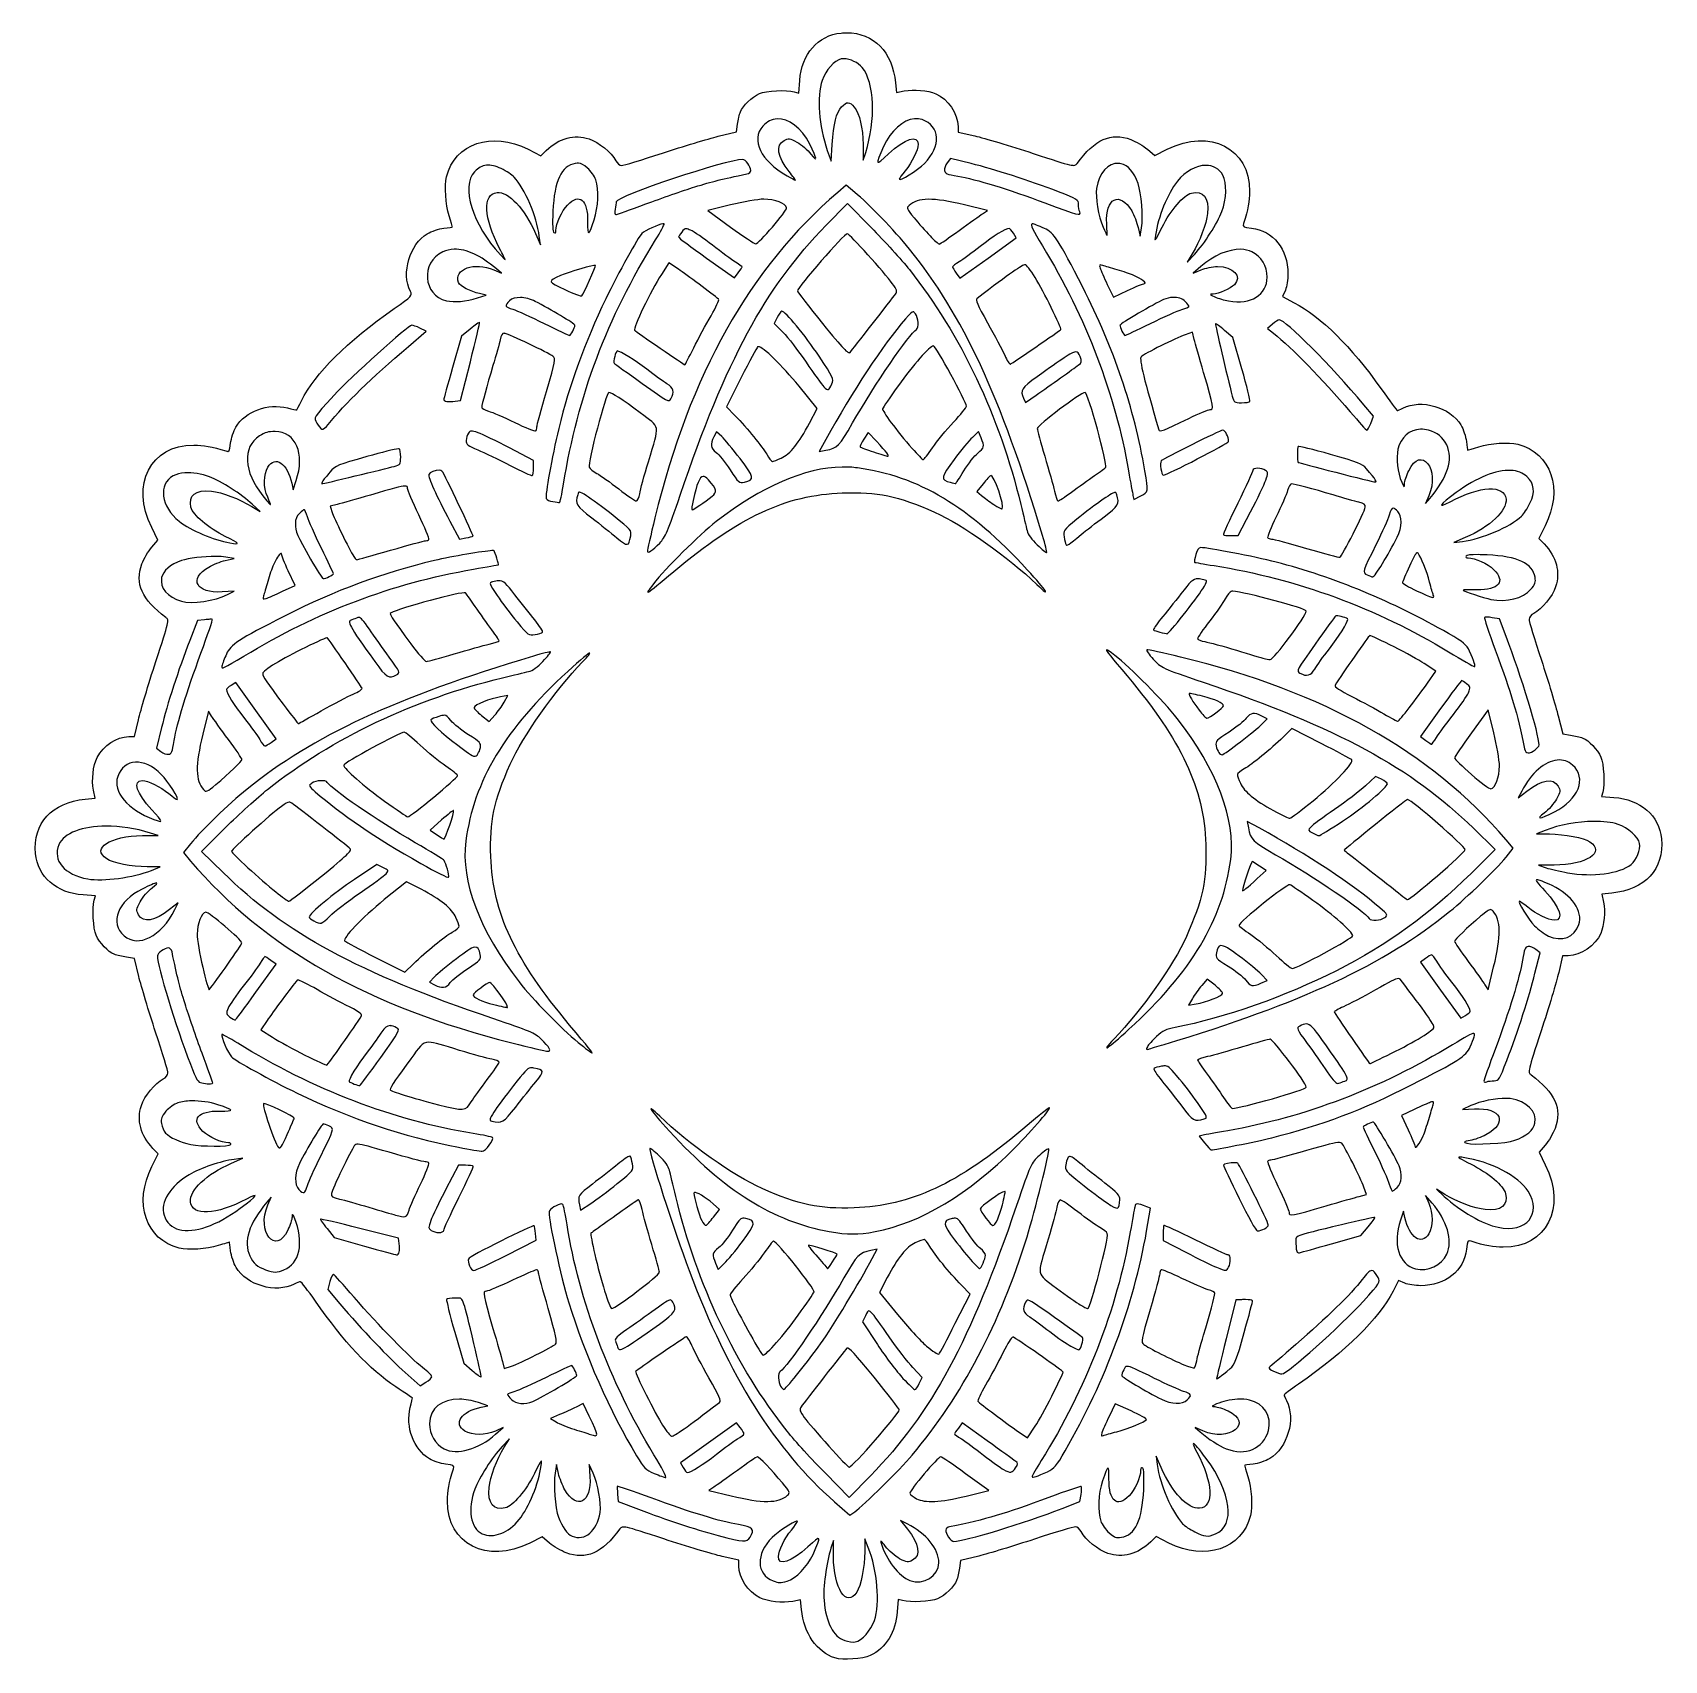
# Model space of a CAD drawing. Header units: centimetres. Extents: x -6.1 to 4.6, y -2.2 to 8.4.
import ezdxf

# ---------------------------------------------------------------- set-up
doc = ezdxf.new("R2010")
doc.units = ezdxf.units.CM
doc.header["$MEASUREMENT"] = 0
doc.layers.add('Layer 1', color=7, linetype='Continuous')

msp = doc.modelspace()

# ---------------------------------------------------------------- linework, layer by layer
at = {"layer": 'Layer 1', "color": 254}
for points, knots in [([(-0.76062, 8.4327), (-0.77245, 8.43265), (-0.7847, 8.43223), (-0.797, 8.43105), (-0.797, 8.43105), (-0.94835, 8.41643), (-1.05584, 8.29259), (-1.06737, 8.12016), (-1.06737, 8.12016), (-1.06737, 8.12016), (-1.07316, 8.0383), (-1.07316, 8.0383), (-1.07316, 8.0383), (-1.07316, 8.0383), (-1.10293, 8.04657), (-1.10293, 8.04657), (-1.10293, 8.04657), (-1.15302, 8.06065), (-1.28824, 8.05335), (-1.33196, 8.03417), (-1.33196, 8.03417), (-1.38098, 8.01266), (-1.44014, 7.9549), (-1.45598, 7.91428), (-1.45598, 7.91428), (-1.46225, 7.89821), (-1.47086, 7.86286), (-1.475, 7.8349), (-1.475, 7.8349), (-1.475, 7.8349), (-1.48244, 7.78364), (-1.48244, 7.78364), (-1.48244, 7.78364), (-1.48244, 7.78364), (-1.6015, 7.7547), (-1.6015, 7.7547), (-1.6015, 7.7547), (-1.66667, 7.73866), (-1.8304, 7.68927), (-1.96613, 7.64473), (-1.96613, 7.64473), (-2.10186, 7.60019), (-2.22317, 7.5637), (-2.23485, 7.5637), (-2.23485, 7.5637), (-2.24668, 7.5637), (-2.26294, 7.57748), (-2.27206, 7.59512), (-2.27206, 7.59512), (-2.29953, 7.64825), (-2.38407, 7.71714), (-2.44735, 7.73816), (-2.44735, 7.73816), (-2.54314, 7.76998), (-2.64287, 7.74284), (-2.72764, 7.66209), (-2.72764, 7.66209), (-2.72764, 7.66209), (-2.76402, 7.62736), (-2.76402, 7.62736), (-2.76402, 7.62736), (-2.76402, 7.62736), (-2.84588, 7.66953), (-2.84588, 7.66953), (-2.84588, 7.66953), (-3.0831, 7.7899), (-3.32732, 7.70797), (-3.38001, 7.49011), (-3.38001, 7.49011), (-3.3948, 7.42896), (-3.38667, 7.30865), (-3.36347, 7.23462), (-3.36347, 7.23462), (-3.35096, 7.1947), (-3.34123, 7.16172), (-3.34114, 7.16103), (-3.34114, 7.16103), (-3.34114, 7.16034), (-3.36649, 7.15652), (-3.39819, 7.15276), (-3.39819, 7.15276), (-3.42989, 7.14901), (-3.47894, 7.13336), (-3.5065, 7.11721), (-3.5065, 7.11721), (-3.62191, 7.04958), (-3.67809, 6.85696), (-3.61729, 6.73935), (-3.61729, 6.73935), (-3.60332, 6.71233), (-3.60625, 6.70894), (-3.72312, 6.6269), (-3.72312, 6.6269), (-4.03497, 6.40801), (-4.23945, 6.20446), (-4.33084, 6.02249), (-4.33084, 6.02249), (-4.34685, 5.99061), (-4.36062, 5.964), (-4.36143, 5.96296), (-4.36143, 5.96296), (-4.36225, 5.96191), (-4.38994, 5.96771), (-4.42261, 5.97619), (-4.42261, 5.97619), (-4.54955, 6.00912), (-4.69989, 5.95383), (-4.75995, 5.85134), (-4.75995, 5.85134), (-4.77534, 5.82508), (-4.79087, 5.77687), (-4.79468, 5.74468), (-4.79468, 5.74468), (-4.80097, 5.69161), (-4.80374, 5.68739), (-4.82527, 5.69424), (-4.82527, 5.69424), (-4.91781, 5.72372), (-4.97103, 5.7331), (-5.03611, 5.7331), (-5.03611, 5.7331), (-5.31959, 5.7331), (-5.45065, 5.47624), (-5.31144, 5.19401), (-5.31144, 5.19401), (-5.31144, 5.19401), (-5.27092, 5.11133), (-5.27092, 5.11133), (-5.27092, 5.11133), (-5.27092, 5.11133), (-5.31144, 5.0642), (-5.31144, 5.0642), (-5.31144, 5.0642), (-5.33353, 5.03839), (-5.36206, 4.98973), (-5.3751, 4.95506), (-5.3751, 4.95506), (-5.42349, 4.82643), (-5.37669, 4.72164), (-5.218, 4.60366), (-5.218, 4.60366), (-5.19552, 4.58695), (-5.19639, 4.58251), (-5.28415, 4.3151), (-5.28415, 4.3151), (-5.33309, 4.16598), (-5.38432, 3.99451), (-5.39825, 3.93393), (-5.39825, 3.93393), (-5.39825, 3.93393), (-5.42388, 3.82396), (-5.42388, 3.82396), (-5.42388, 3.82396), (-5.42388, 3.82396), (-5.46191, 3.82396), (-5.46191, 3.82396), (-5.46191, 3.82396), (-5.54181, 3.82396), (-5.62718, 3.76726), (-5.66862, 3.68671), (-5.66862, 3.68671), (-5.69555, 3.63436), (-5.70595, 3.54038), (-5.6926, 3.47256), (-5.6926, 3.47256), (-5.6926, 3.47256), (-5.68268, 3.42047), (-5.68268, 3.42047), (-5.68268, 3.42047), (-5.68268, 3.42047), (-5.74635, 3.41468), (-5.74635, 3.41468), (-5.74635, 3.41468), (-5.96441, 3.39424), (-6.09113, 3.25513), (-6.07212, 3.05832), (-6.07212, 3.05832), (-6.0575, 2.90697), (-5.93366, 2.79866), (-5.76123, 2.78712), (-5.76123, 2.78712), (-5.76123, 2.78712), (-5.67937, 2.78216), (-5.67937, 2.78216), (-5.67937, 2.78216), (-5.67937, 2.78216), (-5.68764, 2.75239), (-5.68764, 2.75239), (-5.68764, 2.75239), (-5.70172, 2.7023), (-5.69442, 2.56708), (-5.67524, 2.52336), (-5.67524, 2.52336), (-5.65373, 2.47434), (-5.5968, 2.41436), (-5.55618, 2.39851), (-5.55618, 2.39851), (-5.54011, 2.39224), (-5.50394, 2.38363), (-5.47598, 2.37949), (-5.47598, 2.37949), (-5.47598, 2.37949), (-5.42472, 2.37205), (-5.42472, 2.37205), (-5.42472, 2.37205), (-5.42472, 2.37205), (-5.39578, 2.25381), (-5.39578, 2.25381), (-5.39578, 2.25381), (-5.37974, 2.18864), (-5.33035, 2.02408), (-5.28581, 1.88835), (-5.28581, 1.88835), (-5.24127, 1.75262), (-5.20478, 1.63214), (-5.20478, 1.62046), (-5.20478, 1.62046), (-5.20478, 1.60863), (-5.21856, 1.59155), (-5.2362, 1.58243), (-5.2362, 1.58243), (-5.28933, 1.55496), (-5.35822, 1.47125), (-5.37924, 1.40797), (-5.37924, 1.40797), (-5.41106, 1.31218), (-5.38392, 1.21245), (-5.30317, 1.12768), (-5.30317, 1.12768), (-5.30317, 1.12768), (-5.26927, 1.0913), (-5.26927, 1.0913), (-5.26927, 1.0913), (-5.26927, 1.0913), (-5.31061, 1.00862), (-5.31061, 1.00862), (-5.31061, 1.00862), (-5.43104, 0.77128), (-5.3492, 0.52816), (-5.13119, 0.47532), (-5.13119, 0.47532), (-5.07009, 0.46051), (-4.95058, 0.46782), (-4.87653, 0.49103), (-4.87653, 0.49103), (-4.83661, 0.50354), (-4.8028, 0.5141), (-4.80212, 0.51418), (-4.80212, 0.51418), (-4.80143, 0.51426), (-4.79843, 0.48801), (-4.79468, 0.4563), (-4.79468, 0.4563), (-4.79093, 0.4246), (-4.77445, 0.37637), (-4.7583, 0.34881), (-4.7583, 0.34881), (-4.68991, 0.2321), (-4.49896, 0.17693), (-4.37796, 0.23884), (-4.37796, 0.23884), (-4.36118, 0.24743), (-4.34273, 0.25455), (-4.33745, 0.25455), (-4.33745, 0.25455), (-4.33217, 0.25455), (-4.28795, 0.19712), (-4.23906, 0.12722), (-4.23906, 0.12722), (-4.04959, -0.14365), (-3.88567, -0.31831), (-3.7132, -0.43337), (-3.7132, -0.43337), (-3.65436, -0.47263), (-3.6051, -0.50606), (-3.60406, -0.50696), (-3.60406, -0.50696), (-3.603, -0.50786), (-3.60964, -0.53547), (-3.61812, -0.56814), (-3.61812, -0.56814), (-3.65104, -0.69508), (-3.59493, -0.8446), (-3.49244, -0.90466), (-3.49244, -0.90466), (-3.46618, -0.92005), (-3.41879, -0.93557), (-3.38661, -0.93939), (-3.38661, -0.93939), (-3.33353, -0.94568), (-3.32849, -0.94845), (-3.33535, -0.96998), (-3.33535, -0.96998), (-3.36482, -1.06252), (-3.37504, -1.11574), (-3.37504, -1.18082), (-3.37504, -1.18082), (-3.37504, -1.4643), (-3.11736, -1.59618), (-2.83512, -1.45698), (-2.83512, -1.45698), (-2.83512, -1.45698), (-2.75326, -1.41647), (-2.75326, -1.41647), (-2.75326, -1.41647), (-2.75326, -1.41647), (-2.70613, -1.45616), (-2.70613, -1.45616), (-2.70613, -1.45616), (-2.68032, -1.47825), (-2.63083, -1.50761), (-2.59616, -1.52065), (-2.59616, -1.52065), (-2.46753, -1.56905), (-2.36274, -1.52224), (-2.24476, -1.36355), (-2.24476, -1.36355), (-2.22805, -1.34107), (-2.22443, -1.34194), (-1.95703, -1.4297), (-1.95703, -1.4297), (-1.80791, -1.47864), (-1.63644, -1.52987), (-1.57586, -1.5438), (-1.57586, -1.5438), (-1.57586, -1.5438), (-1.46589, -1.56943), (-1.46589, -1.56943), (-1.46589, -1.56943), (-1.46589, -1.56943), (-1.46589, -1.60664), (-1.46589, -1.60664), (-1.46589, -1.60664), (-1.46589, -1.68654), (-1.40837, -1.77273), (-1.32781, -1.81417), (-1.32781, -1.81417), (-1.27546, -1.8411), (-1.18148, -1.8515), (-1.11366, -1.83815), (-1.11366, -1.83815), (-1.11366, -1.83815), (-1.06157, -1.82823), (-1.06157, -1.82823), (-1.06157, -1.82823), (-1.06157, -1.82823), (-1.05578, -1.89107), (-1.05578, -1.89107), (-1.05578, -1.89107), (-1.04122, -2.04634), (-0.9548, -2.17113), (-0.83667, -2.20857), (-0.83667, -2.20857), (-0.78661, -2.22444), (-0.65219, -2.21577), (-0.60681, -2.19369), (-0.60681, -2.19369), (-0.50312, -2.14324), (-0.43783, -2.03815), (-0.42904, -1.90678), (-0.42904, -1.90678), (-0.42904, -1.90678), (-0.42325, -1.82492), (-0.42325, -1.82492), (-0.42325, -1.82492), (-0.42325, -1.82492), (-0.39348, -1.83319), (-0.39348, -1.83319), (-0.39348, -1.83319), (-0.34339, -1.84727), (-0.20817, -1.83997), (-0.16445, -1.82079), (-0.16445, -1.82079), (-0.11543, -1.79928), (-0.05627, -1.74152), (-0.04043, -1.7009), (-0.04043, -1.7009), (-0.03416, -1.68483), (-0.02555, -1.64866), (-0.02141, -1.6207), (-0.02141, -1.6207), (-0.02141, -1.6207), (-0.01397, -1.57026), (-0.01397, -1.57026), (-0.01397, -1.57026), (-0.01397, -1.57026), (0.10509, -1.54132), (0.10509, -1.54132), (0.10509, -1.54132), (0.17026, -1.52528), (0.33482, -1.47507), (0.47055, -1.43053), (0.47055, -1.43053), (0.60628, -1.38599), (0.72676, -1.35033), (0.73844, -1.35033), (0.73844, -1.35033), (0.75027, -1.35033), (0.76653, -1.36411), (0.77565, -1.38175), (0.77565, -1.38175), (0.80312, -1.43488), (0.88766, -1.50377), (0.95094, -1.52479), (0.95094, -1.52479), (1.04673, -1.55661), (1.14646, -1.52947), (1.23123, -1.44872), (1.23123, -1.44872), (1.23123, -1.44872), (1.26761, -1.41399), (1.26761, -1.41399), (1.26761, -1.41399), (1.26761, -1.41399), (1.34947, -1.45616), (1.34947, -1.45616), (1.34947, -1.45616), (1.58681, -1.57659), (1.83076, -1.49475), (1.8836, -1.27674), (1.8836, -1.27674), (1.89841, -1.21564), (1.8911, -1.0953), (1.86789, -1.02125), (1.86789, -1.02125), (1.85538, -0.98133), (1.84482, -0.94835), (1.84474, -0.94766), (1.84474, -0.94766), (1.84466, -0.94697), (1.87009, -0.94315), (1.90179, -0.93939), (1.90179, -0.93939), (1.93349, -0.93564), (1.98254, -0.91916), (2.0101, -0.90301), (2.0101, -0.90301), (2.12681, -0.83462), (2.18198, -0.64367), (2.12007, -0.52267), (2.12007, -0.52267), (2.11148, -0.50589), (2.10436, -0.4901), (2.10436, -0.48712), (2.10436, -0.48712), (2.10436, -0.48413), (2.14653, -0.45265), (2.19779, -0.41684), (2.19779, -0.41684), (2.51287, -0.19676), (2.72354, 0.01134), (2.81791, 0.19336), (2.81791, 0.19336), (2.81791, 0.19336), (2.85429, 0.26281), (2.85429, 0.26281), (2.85429, 0.26281), (2.85429, 0.26281), (2.8948, 0.24545), (2.8948, 0.24545), (2.8948, 0.24545), (2.9169, 0.23608), (2.96378, 0.2287), (2.99898, 0.22891), (2.99898, 0.22891), (3.16315, 0.22991), (3.28123, 0.32466), (3.29829, 0.46869), (3.29829, 0.46869), (3.30458, 0.52176), (3.30735, 0.52681), (3.32888, 0.51995), (3.32888, 0.51995), (3.42142, 0.49047), (3.47464, 0.48026), (3.53972, 0.48026), (3.53972, 0.48026), (3.8232, 0.48026), (3.95426, 0.73794), (3.81505, 1.02018), (3.81505, 1.02018), (3.81505, 1.02018), (3.77454, 1.10204), (3.77454, 1.10204), (3.77454, 1.10204), (3.77454, 1.10204), (3.81505, 1.14917), (3.81505, 1.14917), (3.81505, 1.14917), (3.83714, 1.17498), (3.86567, 1.22447), (3.87872, 1.25914), (3.87872, 1.25914), (3.92712, 1.38777), (3.88031, 1.49174), (3.72162, 1.60971), (3.72162, 1.60971), (3.69914, 1.62642), (3.70001, 1.63086), (3.78777, 1.89827), (3.78777, 1.89827), (3.83671, 2.04739), (3.88877, 2.21886), (3.9027, 2.27944), (3.9027, 2.27944), (3.9027, 2.27944), (3.9275, 2.38941), (3.9275, 2.38941), (3.9275, 2.38941), (3.9275, 2.38941), (3.96553, 2.38941), (3.96553, 2.38941), (3.96553, 2.38941), (4.04649, 2.38941), (4.14523, 2.45715), (4.17802, 2.53493), (4.17802, 2.53493), (4.20052, 2.58829), (4.20923, 2.67886), (4.19704, 2.74081), (4.19704, 2.74081), (4.19704, 2.74081), (4.18629, 2.7929), (4.18629, 2.7929), (4.18629, 2.7929), (4.18629, 2.7929), (4.24996, 2.79951), (4.24996, 2.79951), (4.24996, 2.79951), (4.46802, 2.81995), (4.59474, 2.95823), (4.57573, 3.15504), (4.57573, 3.15504), (4.56111, 3.30639), (4.43727, 3.4147), (4.26484, 3.42624), (4.26484, 3.42624), (4.26484, 3.42624), (4.18298, 3.4312), (4.18298, 3.4312), (4.18298, 3.4312), (4.18298, 3.4312), (4.19125, 3.46097), (4.19125, 3.46097), (4.19125, 3.46097), (4.20533, 3.51106), (4.19803, 3.64628), (4.17885, 3.69), (4.17885, 3.69), (4.15734, 3.73902), (4.10041, 3.799), (4.05979, 3.81485), (4.05979, 3.81485), (4.04372, 3.82112), (4.00755, 3.82973), (3.97959, 3.83387), (3.97959, 3.83387), (3.97959, 3.83387), (3.92915, 3.84131), (3.92915, 3.84131), (3.92915, 3.84131), (3.92915, 3.84131), (3.89938, 3.95955), (3.89938, 3.95955), (3.89938, 3.95955), (3.88334, 4.02472), (3.83395, 4.18928), (3.78941, 4.32501), (3.78941, 4.32501), (3.74487, 4.46074), (3.70838, 4.58122), (3.70838, 4.5929), (3.70838, 4.5929), (3.70838, 4.60473), (3.72216, 4.62181), (3.7398, 4.63093), (3.7398, 4.63093), (3.79293, 4.6584), (3.86182, 4.74211), (3.88284, 4.80539), (3.88284, 4.80539), (3.91466, 4.90118), (3.88834, 5.00091), (3.8076, 5.08568), (3.8076, 5.08568), (3.8076, 5.08568), (3.77287, 5.12206), (3.77287, 5.12206), (3.77287, 5.12206), (3.77287, 5.12206), (3.81421, 5.20474), (3.81421, 5.20474), (3.81421, 5.20474), (3.93463, 5.44208), (3.8528, 5.6852), (3.63479, 5.73804), (3.63479, 5.73804), (3.57369, 5.75285), (3.45418, 5.74554), (3.38013, 5.72233), (3.38013, 5.72233), (3.34021, 5.70982), (3.30723, 5.69926), (3.30654, 5.69918), (3.30654, 5.69918), (3.30585, 5.6991), (3.30203, 5.72535), (3.29827, 5.75706), (3.29827, 5.75706), (3.29452, 5.78876), (3.27804, 5.83699), (3.26189, 5.86455), (3.26189, 5.86455), (3.1935, 5.98126), (3.00255, 6.03643), (2.88155, 5.97452), (2.88155, 5.97452), (2.86477, 5.96593), (2.84864, 5.95881), (2.846, 5.95881), (2.846, 5.95881), (2.84335, 5.95881), (2.79505, 6.02402), (2.73851, 6.1035), (2.73851, 6.1035), (2.54177, 6.38009), (2.34778, 6.57175), (2.17048, 6.66491), (2.17048, 6.66491), (2.17048, 6.66491), (2.09441, 6.70542), (2.09441, 6.70542), (2.09441, 6.70542), (2.09441, 6.70542), (2.1126, 6.74759), (2.1126, 6.74759), (2.1126, 6.74759), (2.12241, 6.77075), (2.13018, 6.81822), (2.12996, 6.85342), (2.12996, 6.85342), (2.12896, 7.01759), (2.03421, 7.13567), (1.89018, 7.15273), (1.89018, 7.15273), (1.83711, 7.15902), (1.83206, 7.16179), (1.83892, 7.18332), (1.83892, 7.18332), (1.8684, 7.27586), (1.87861, 7.32908), (1.87861, 7.39416), (1.87861, 7.39416), (1.87861, 7.67764), (1.62093, 7.80952), (1.33869, 7.67032), (1.33869, 7.67032), (1.33869, 7.67032), (1.25683, 7.62981), (1.25683, 7.62981), (1.25683, 7.62981), (1.25683, 7.62981), (1.2097, 7.6695), (1.2097, 7.6695), (1.2097, 7.6695), (1.18389, 7.69159), (1.1344, 7.72095), (1.09973, 7.73399), (1.09973, 7.73399), (0.9711, 7.78239), (0.86631, 7.73558), (0.74833, 7.57689), (0.74833, 7.57689), (0.73162, 7.55441), (0.728, 7.55528), (0.4606, 7.64304), (0.4606, 7.64304), (0.31148, 7.69198), (0.14001, 7.74321), (0.07943, 7.75714), (0.07943, 7.75714), (0.07943, 7.75714), (-0.03054, 7.78277), (-0.03054, 7.78277), (-0.03054, 7.78277), (-0.03054, 7.78277), (-0.03054, 7.81998), (-0.03054, 7.81998), (-0.03054, 7.81998), (-0.03054, 7.90094), (-0.09828, 8.0005), (-0.17606, 8.0333), (-0.17606, 8.0333), (-0.22942, 8.0558), (-0.32082, 8.06368), (-0.38277, 8.05149), (-0.38277, 8.05149), (-0.38277, 8.05149), (-0.43486, 8.04157), (-0.43486, 8.04157), (-0.43486, 8.04157), (-0.43486, 8.04157), (-0.44065, 8.10441), (-0.44065, 8.10441), (-0.44065, 8.10441), (-0.45981, 8.30884), (-0.58312, 8.43354), (-0.76063, 8.43266), (-0.76063, 8.43266), (-0.76063, 8.43266), (-0.76062, 8.4327), (-0.76062, 8.4327)], [0, 0, 0, 0, 0.00558659, 0.00558659, 0.00558659, 0.00558659, 0.01117318, 0.01117318, 0.01117318, 0.01117318, 0.01675978, 0.01675978, 0.01675978, 0.01675978, 0.02234637, 0.02234637, 0.02234637, 0.02234637, 0.02793296, 0.02793296, 0.02793296, 0.02793296, 0.03351955, 0.03351955, 0.03351955, 0.03351955, 0.03910615, 0.03910615, 0.03910615, 0.03910615, 0.04469274, 0.04469274, 0.04469274, 0.04469274, 0.05027933, 0.05027933, 0.05027933, 0.05027933, 0.05586592, 0.05586592, 0.05586592, 0.05586592, 0.06145251, 0.06145251, 0.06145251, 0.06145251, 0.06703911, 0.06703911, 0.06703911, 0.06703911, 0.0726257, 0.0726257, 0.0726257, 0.0726257, 0.07821229, 0.07821229, 0.07821229, 0.07821229, 0.08379888, 0.08379888, 0.08379888, 0.08379888, 0.08938547, 0.08938547, 0.08938547, 0.08938547, 0.09497207, 0.09497207, 0.09497207, 0.09497207, 0.10055866, 0.10055866, 0.10055866, 0.10055866, 0.10614525, 0.10614525, 0.10614525, 0.10614525, 0.11173184, 0.11173184, 0.11173184, 0.11173184, 0.11731844, 0.11731844, 0.11731844, 0.11731844, 0.12290503, 0.12290503, 0.12290503, 0.12290503, 0.12849162, 0.12849162, 0.12849162, 0.12849162, 0.13407821, 0.13407821, 0.13407821, 0.13407821, 0.1396648, 0.1396648, 0.1396648, 0.1396648, 0.1452514, 0.1452514, 0.1452514, 0.1452514, 0.15083799, 0.15083799, 0.15083799, 0.15083799, 0.15642458, 0.15642458, 0.15642458, 0.15642458, 0.16201117, 0.16201117, 0.16201117, 0.16201117, 0.16759777, 0.16759777, 0.16759777, 0.16759777, 0.17318436, 0.17318436, 0.17318436, 0.17318436, 0.17877095, 0.17877095, 0.17877095, 0.17877095, 0.18435754, 0.18435754, 0.18435754, 0.18435754, 0.18994413, 0.18994413, 0.18994413, 0.18994413, 0.19553073, 0.19553073, 0.19553073, 0.19553073, 0.20111732, 0.20111732, 0.20111732, 0.20111732, 0.20670391, 0.20670391, 0.20670391, 0.20670391, 0.2122905, 0.2122905, 0.2122905, 0.2122905, 0.21787709, 0.21787709, 0.21787709, 0.21787709, 0.22346369, 0.22346369, 0.22346369, 0.22346369, 0.22905028, 0.22905028, 0.22905028, 0.22905028, 0.23463687, 0.23463687, 0.23463687, 0.23463687, 0.24022346, 0.24022346, 0.24022346, 0.24022346, 0.24581006, 0.24581006, 0.24581006, 0.24581006, 0.25139665, 0.25139665, 0.25139665, 0.25139665, 0.25698324, 0.25698324, 0.25698324, 0.25698324, 0.26256983, 0.26256983, 0.26256983, 0.26256983, 0.26815642, 0.26815642, 0.26815642, 0.26815642, 0.27374302, 0.27374302, 0.27374302, 0.27374302, 0.27932961, 0.27932961, 0.27932961, 0.27932961, 0.2849162, 0.2849162, 0.2849162, 0.2849162, 0.29050279, 0.29050279, 0.29050279, 0.29050279, 0.29608939, 0.29608939, 0.29608939, 0.29608939, 0.30167598, 0.30167598, 0.30167598, 0.30167598, 0.30726257, 0.30726257, 0.30726257, 0.30726257, 0.31284916, 0.31284916, 0.31284916, 0.31284916, 0.31843575, 0.31843575, 0.31843575, 0.31843575, 0.32402235, 0.32402235, 0.32402235, 0.32402235, 0.32960894, 0.32960894, 0.32960894, 0.32960894, 0.33519553, 0.33519553, 0.33519553, 0.33519553, 0.34078212, 0.34078212, 0.34078212, 0.34078212, 0.34636872, 0.34636872, 0.34636872, 0.34636872, 0.35195531, 0.35195531, 0.35195531, 0.35195531, 0.3575419, 0.3575419, 0.3575419, 0.3575419, 0.36312849, 0.36312849, 0.36312849, 0.36312849, 0.36871508, 0.36871508, 0.36871508, 0.36871508, 0.37430168, 0.37430168, 0.37430168, 0.37430168, 0.37988827, 0.37988827, 0.37988827, 0.37988827, 0.38547486, 0.38547486, 0.38547486, 0.38547486, 0.39106145, 0.39106145, 0.39106145, 0.39106145, 0.39664804, 0.39664804, 0.39664804, 0.39664804, 0.40223464, 0.40223464, 0.40223464, 0.40223464, 0.40782123, 0.40782123, 0.40782123, 0.40782123, 0.41340782, 0.41340782, 0.41340782, 0.41340782, 0.41899441, 0.41899441, 0.41899441, 0.41899441, 0.42458101, 0.42458101, 0.42458101, 0.42458101, 0.4301676, 0.4301676, 0.4301676, 0.4301676, 0.43575419, 0.43575419, 0.43575419, 0.43575419, 0.44134078, 0.44134078, 0.44134078, 0.44134078, 0.44692737, 0.44692737, 0.44692737, 0.44692737, 0.45251397, 0.45251397, 0.45251397, 0.45251397, 0.45810056, 0.45810056, 0.45810056, 0.45810056, 0.46368715, 0.46368715, 0.46368715, 0.46368715, 0.46927374, 0.46927374, 0.46927374, 0.46927374, 0.47486034, 0.47486034, 0.47486034, 0.47486034, 0.48044693, 0.48044693, 0.48044693, 0.48044693, 0.48603352, 0.48603352, 0.48603352, 0.48603352, 0.49162011, 0.49162011, 0.49162011, 0.49162011, 0.4972067, 0.4972067, 0.4972067, 0.4972067, 0.5027933, 0.5027933, 0.5027933, 0.5027933, 0.50837989, 0.50837989, 0.50837989, 0.50837989, 0.51396648, 0.51396648, 0.51396648, 0.51396648, 0.51955307, 0.51955307, 0.51955307, 0.51955307, 0.52513966, 0.52513966, 0.52513966, 0.52513966, 0.53072626, 0.53072626, 0.53072626, 0.53072626, 0.53631285, 0.53631285, 0.53631285, 0.53631285, 0.54189944, 0.54189944, 0.54189944, 0.54189944, 0.54748603, 0.54748603, 0.54748603, 0.54748603, 0.55307263, 0.55307263, 0.55307263, 0.55307263, 0.55865922, 0.55865922, 0.55865922, 0.55865922, 0.56424581, 0.56424581, 0.56424581, 0.56424581, 0.5698324, 0.5698324, 0.5698324, 0.5698324, 0.57541899, 0.57541899, 0.57541899, 0.57541899, 0.58100559, 0.58100559, 0.58100559, 0.58100559, 0.58659218, 0.58659218, 0.58659218, 0.58659218, 0.59217877, 0.59217877, 0.59217877, 0.59217877, 0.59776536, 0.59776536, 0.59776536, 0.59776536, 0.60335196, 0.60335196, 0.60335196, 0.60335196, 0.60893855, 0.60893855, 0.60893855, 0.60893855, 0.61452514, 0.61452514, 0.61452514, 0.61452514, 0.62011173, 0.62011173, 0.62011173, 0.62011173, 0.62569832, 0.62569832, 0.62569832, 0.62569832, 0.63128492, 0.63128492, 0.63128492, 0.63128492, 0.63687151, 0.63687151, 0.63687151, 0.63687151, 0.6424581, 0.6424581, 0.6424581, 0.6424581, 0.64804469, 0.64804469, 0.64804469, 0.64804469, 0.65363128, 0.65363128, 0.65363128, 0.65363128, 0.65921788, 0.65921788, 0.65921788, 0.65921788, 0.66480447, 0.66480447, 0.66480447, 0.66480447, 0.67039106, 0.67039106, 0.67039106, 0.67039106, 0.67597765, 0.67597765, 0.67597765, 0.67597765, 0.68156425, 0.68156425, 0.68156425, 0.68156425, 0.68715084, 0.68715084, 0.68715084, 0.68715084, 0.69273743, 0.69273743, 0.69273743, 0.69273743, 0.69832402, 0.69832402, 0.69832402, 0.69832402, 0.70391061, 0.70391061, 0.70391061, 0.70391061, 0.70949721, 0.70949721, 0.70949721, 0.70949721, 0.7150838, 0.7150838, 0.7150838, 0.7150838, 0.72067039, 0.72067039, 0.72067039, 0.72067039, 0.72625698, 0.72625698, 0.72625698, 0.72625698, 0.73184358, 0.73184358, 0.73184358, 0.73184358, 0.73743017, 0.73743017, 0.73743017, 0.73743017, 0.74301676, 0.74301676, 0.74301676, 0.74301676, 0.74860335, 0.74860335, 0.74860335, 0.74860335, 0.75418994, 0.75418994, 0.75418994, 0.75418994, 0.75977654, 0.75977654, 0.75977654, 0.75977654, 0.76536313, 0.76536313, 0.76536313, 0.76536313, 0.77094972, 0.77094972, 0.77094972, 0.77094972, 0.77653631, 0.77653631, 0.77653631, 0.77653631, 0.78212291, 0.78212291, 0.78212291, 0.78212291, 0.7877095, 0.7877095, 0.7877095, 0.7877095, 0.79329609, 0.79329609, 0.79329609, 0.79329609, 0.79888268, 0.79888268, 0.79888268, 0.79888268, 0.80446927, 0.80446927, 0.80446927, 0.80446927, 0.81005587, 0.81005587, 0.81005587, 0.81005587, 0.81564246, 0.81564246, 0.81564246, 0.81564246, 0.82122905, 0.82122905, 0.82122905, 0.82122905, 0.82681564, 0.82681564, 0.82681564, 0.82681564, 0.83240223, 0.83240223, 0.83240223, 0.83240223, 0.83798883, 0.83798883, 0.83798883, 0.83798883, 0.84357542, 0.84357542, 0.84357542, 0.84357542, 0.84916201, 0.84916201, 0.84916201, 0.84916201, 0.8547486, 0.8547486, 0.8547486, 0.8547486, 0.8603352, 0.8603352, 0.8603352, 0.8603352, 0.86592179, 0.86592179, 0.86592179, 0.86592179, 0.87150838, 0.87150838, 0.87150838, 0.87150838, 0.87709497, 0.87709497, 0.87709497, 0.87709497, 0.88268156, 0.88268156, 0.88268156, 0.88268156, 0.88826816, 0.88826816, 0.88826816, 0.88826816, 0.89385475, 0.89385475, 0.89385475, 0.89385475, 0.89944134, 0.89944134, 0.89944134, 0.89944134, 0.90502793, 0.90502793, 0.90502793, 0.90502793, 0.91061453, 0.91061453, 0.91061453, 0.91061453, 0.91620112, 0.91620112, 0.91620112, 0.91620112, 0.92178771, 0.92178771, 0.92178771, 0.92178771, 0.9273743, 0.9273743, 0.9273743, 0.9273743, 0.93296089, 0.93296089, 0.93296089, 0.93296089, 0.93854749, 0.93854749, 0.93854749, 0.93854749, 0.94413408, 0.94413408, 0.94413408, 0.94413408, 0.94972067, 0.94972067, 0.94972067, 0.94972067, 0.95530726, 0.95530726, 0.95530726, 0.95530726, 0.96089385, 0.96089385, 0.96089385, 0.96089385, 0.96648045, 0.96648045, 0.96648045, 0.96648045, 0.97206704, 0.97206704, 0.97206704, 0.97206704, 0.97765363, 0.97765363, 0.97765363, 0.97765363, 0.98324022, 0.98324022, 0.98324022, 0.98324022, 0.98882682, 0.98882682, 0.98882682, 0.98882682, 1, 1, 1, 1]), ([(-0.77881, 8.26237), (-0.73839, 8.26178), (-0.68326, 8.23668), (-0.65809, 8.20532), (-0.65809, 8.20532), (-0.57801, 8.10552), (-0.56824, 7.86025), (-0.63577, 7.64887), (-0.63577, 7.64887), (-0.63577, 7.64887), (-0.65231, 7.59761), (-0.65231, 7.59761), (-0.65231, 7.59761), (-0.65231, 7.59761), (-0.65314, 7.70014), (-0.65314, 7.70014), (-0.65314, 7.70014), (-0.65397, 7.81204), (-0.67453, 7.90015), (-0.71102, 7.94653), (-0.71102, 7.94653), (-0.74034, 7.98381), (-0.76005, 7.98367), (-0.7937, 7.94736), (-0.7937, 7.94736), (-0.82809, 7.91025), (-0.84596, 7.83857), (-0.85488, 7.70179), (-0.85488, 7.70179), (-0.85488, 7.70179), (-0.86232, 7.591), (-0.86232, 7.591), (-0.86232, 7.591), (-0.86232, 7.591), (-0.88712, 7.66211), (-0.88712, 7.66211), (-0.88712, 7.66211), (-0.94374, 7.82536), (-0.95725, 8.01111), (-0.92019, 8.121), (-0.92019, 8.121), (-0.89815, 8.18637), (-0.83879, 8.25325), (-0.79534, 8.26156), (-0.79534, 8.26156), (-0.79029, 8.26253), (-0.78458, 8.26247), (-0.7788, 8.26239), (-0.7788, 8.26239), (-0.7788, 8.26239), (-0.77881, 8.26237), (-0.77881, 8.26237)], [0, 0, 0, 0, 0.07142857, 0.07142857, 0.07142857, 0.07142857, 0.14285714, 0.14285714, 0.14285714, 0.14285714, 0.21428571, 0.21428571, 0.21428571, 0.21428571, 0.28571429, 0.28571429, 0.28571429, 0.28571429, 0.35714286, 0.35714286, 0.35714286, 0.35714286, 0.42857143, 0.42857143, 0.42857143, 0.42857143, 0.5, 0.5, 0.5, 0.5, 0.57142857, 0.57142857, 0.57142857, 0.57142857, 0.64285714, 0.64285714, 0.64285714, 0.64285714, 0.71428571, 0.71428571, 0.71428571, 0.71428571, 0.78571429, 0.78571429, 0.78571429, 0.78571429, 0.85714286, 0.85714286, 0.85714286, 0.85714286, 1, 1, 1, 1]), ([(-1.2162, 7.86881), (-1.14102, 7.87273), (-1.05589, 7.81229), (-1.00205, 7.70345), (-1.00205, 7.70345), (-0.95271, 7.60369), (-0.9495, 7.57901), (-0.99378, 7.6373), (-0.99378, 7.6373), (-1.01502, 7.66526), (-1.05624, 7.70114), (-1.08556, 7.71668), (-1.08556, 7.71668), (-1.1354, 7.74308), (-1.14082, 7.74362), (-1.1699, 7.72743), (-1.1699, 7.72743), (-1.22586, 7.69626), (-1.21386, 7.62044), (-1.13765, 7.52403), (-1.13765, 7.52403), (-1.11316, 7.49305), (-1.09461, 7.46773), (-1.09631, 7.46781), (-1.09631, 7.46781), (-1.09801, 7.46789), (-1.12293, 7.48077), (-1.15088, 7.49675), (-1.15088, 7.49675), (-1.32423, 7.59583), (-1.38932, 7.72999), (-1.3088, 7.82169), (-1.3088, 7.82169), (-1.28258, 7.85155), (-1.25037, 7.86704), (-1.2162, 7.86882), (-1.2162, 7.86882), (-1.2162, 7.86882), (-1.2162, 7.86881), (-1.2162, 7.86881)], [0, 0, 0, 0, 0.09090909, 0.09090909, 0.09090909, 0.09090909, 0.18181818, 0.18181818, 0.18181818, 0.18181818, 0.27272727, 0.27272727, 0.27272727, 0.27272727, 0.36363636, 0.36363636, 0.36363636, 0.36363636, 0.45454545, 0.45454545, 0.45454545, 0.45454545, 0.54545455, 0.54545455, 0.54545455, 0.54545455, 0.63636364, 0.63636364, 0.63636364, 0.63636364, 0.72727273, 0.72727273, 0.72727273, 0.72727273, 0.81818182, 0.81818182, 0.81818182, 0.81818182, 1, 1, 1, 1]), ([(-0.31579, 7.86963), (-0.29875, 7.87121), (-0.28191, 7.86933), (-0.26618, 7.86384), (-0.26618, 7.86384), (-0.14585, 7.82189), (-0.13879, 7.69024), (-0.2513, 7.57776), (-0.2513, 7.57776), (-0.29589, 7.53318), (-0.41584, 7.4572), (-0.41584, 7.47358), (-0.41584, 7.47358), (-0.41584, 7.47758), (-0.39849, 7.50272), (-0.37698, 7.52898), (-0.37698, 7.52898), (-0.33222, 7.5836), (-0.29218, 7.66482), (-0.29182, 7.70261), (-0.29182, 7.70261), (-0.29119, 7.76775), (-0.37705, 7.73999), (-0.4853, 7.63977), (-0.4853, 7.63977), (-0.57434, 7.55733), (-0.57655, 7.5611), (-0.51837, 7.68773), (-0.51837, 7.68773), (-0.47036, 7.79224), (-0.38965, 7.86278), (-0.3158, 7.86963), (-0.3158, 7.86963), (-0.3158, 7.86963), (-0.31579, 7.86963), (-0.31579, 7.86963)], [0, 0, 0, 0, 0.1, 0.1, 0.1, 0.1, 0.2, 0.2, 0.2, 0.2, 0.3, 0.3, 0.3, 0.3, 0.4, 0.4, 0.4, 0.4, 0.5, 0.5, 0.5, 0.5, 0.6, 0.6, 0.6, 0.6, 0.7, 0.7, 0.7, 0.7, 0.8, 0.8, 0.8, 0.8, 1, 1, 1, 1]), ([(-1.44109, 7.6034), (-1.42219, 7.6034), (-1.38817, 7.55653), (-1.38817, 7.53064), (-1.38817, 7.53064), (-1.38817, 7.52122), (-1.39899, 7.51119), (-1.41297, 7.50832), (-1.41297, 7.50832), (-1.57807, 7.47433), (-1.63923, 7.45941), (-1.75527, 7.42316), (-1.75527, 7.42316), (-1.82983, 7.39987), (-1.97387, 7.34965), (-2.07608, 7.31154), (-2.07608, 7.31154), (-2.17829, 7.27343), (-2.26711, 7.24209), (-2.27286, 7.24209), (-2.27286, 7.24209), (-2.27861, 7.24209), (-2.28005, 7.2574), (-2.27617, 7.27682), (-2.27617, 7.27682), (-2.27229, 7.29624), (-2.26873, 7.31853), (-2.26873, 7.32643), (-2.26873, 7.32643), (-2.26873, 7.36139), (-1.54574, 7.60342), (-1.44108, 7.60342), (-1.44108, 7.60342), (-1.44108, 7.60342), (-1.44109, 7.6034), (-1.44109, 7.6034)], [0, 0, 0, 0, 0.1, 0.1, 0.1, 0.1, 0.2, 0.2, 0.2, 0.2, 0.3, 0.3, 0.3, 0.3, 0.4, 0.4, 0.4, 0.4, 0.5, 0.5, 0.5, 0.5, 0.6, 0.6, 0.6, 0.6, 0.7, 0.7, 0.7, 0.7, 0.8, 0.8, 0.8, 0.8, 1, 1, 1, 1]), ([(-0.07931, 7.60836), (-0.07931, 7.60836), (0.05464, 7.57611), (0.05464, 7.57611), (0.05464, 7.57611), (0.20853, 7.53874), (0.43425, 7.46587), (0.62597, 7.39173), (0.62597, 7.39173), (0.7512, 7.3433), (0.75826, 7.33862), (0.75826, 7.30905), (0.75826, 7.30905), (0.75826, 7.29181), (0.76193, 7.26927), (0.7657, 7.25944), (0.7657, 7.25944), (0.77625, 7.23195), (0.7579, 7.23666), (0.53832, 7.31897), (0.53832, 7.31897), (0.29895, 7.4087), (0.08593, 7.47379), (-0.03219, 7.49343), (-0.03219, 7.49343), (-0.10346, 7.50528), (-0.11701, 7.51195), (-0.11983, 7.53146), (-0.11983, 7.53146), (-0.12168, 7.54422), (-0.11372, 7.56615), (-0.10164, 7.58107), (-0.10164, 7.58107), (-0.10164, 7.58107), (-0.07932, 7.60836), (-0.07932, 7.60836), (-0.07932, 7.60836), (-0.07932, 7.60836), (-0.07931, 7.60836), (-0.07931, 7.60836)], [0, 0, 0, 0, 0.09090909, 0.09090909, 0.09090909, 0.09090909, 0.18181818, 0.18181818, 0.18181818, 0.18181818, 0.27272727, 0.27272727, 0.27272727, 0.27272727, 0.36363636, 0.36363636, 0.36363636, 0.36363636, 0.45454545, 0.45454545, 0.45454545, 0.45454545, 0.54545455, 0.54545455, 0.54545455, 0.54545455, 0.63636364, 0.63636364, 0.63636364, 0.63636364, 0.72727273, 0.72727273, 0.72727273, 0.72727273, 0.81818182, 0.81818182, 0.81818182, 0.81818182, 1, 1, 1, 1]), ([(-3.11954, 7.56537), (-3.09104, 7.56862), (-3.05897, 7.56115), (-3.02197, 7.54305), (-3.02197, 7.54305), (-2.98906, 7.52695), (-2.95166, 7.50177), (-2.93846, 7.48765), (-2.93846, 7.48765), (-2.86657, 7.41077), (-2.7901, 7.23154), (-2.7731, 7.1007), (-2.7731, 7.1007), (-2.7731, 7.1007), (-2.76566, 7.04448), (-2.76566, 7.04448), (-2.76566, 7.04448), (-2.76566, 7.04448), (-2.79791, 7.11889), (-2.79791, 7.11889), (-2.79791, 7.11889), (-2.86849, 7.28129), (-2.97459, 7.39406), (-3.05009, 7.38678), (-3.05009, 7.38678), (-3.14541, 7.37759), (-3.13754, 7.21788), (-3.03273, 7.0205), (-3.03273, 7.0205), (-3.01151, 6.98055), (-2.99595, 6.94774), (-2.99718, 6.94774), (-2.99718, 6.94774), (-2.99841, 6.94774), (-3.01198, 6.96207), (-3.02777, 6.97916), (-3.02777, 6.97916), (-3.21252, 7.17904), (-3.28849, 7.42467), (-3.19644, 7.52321), (-3.19644, 7.52321), (-3.1731, 7.54819), (-3.14804, 7.56213), (-3.11954, 7.56538), (-3.11954, 7.56538), (-3.11954, 7.56538), (-3.11954, 7.56537), (-3.11954, 7.56537)], [0, 0, 0, 0, 0.07692308, 0.07692308, 0.07692308, 0.07692308, 0.15384615, 0.15384615, 0.15384615, 0.15384615, 0.23076923, 0.23076923, 0.23076923, 0.23076923, 0.30769231, 0.30769231, 0.30769231, 0.30769231, 0.38461538, 0.38461538, 0.38461538, 0.38461538, 0.46153846, 0.46153846, 0.46153846, 0.46153846, 0.53846154, 0.53846154, 0.53846154, 0.53846154, 0.61538462, 0.61538462, 0.61538462, 0.61538462, 0.69230769, 0.69230769, 0.69230769, 0.69230769, 0.76923077, 0.76923077, 0.76923077, 0.76923077, 0.84615385, 0.84615385, 0.84615385, 0.84615385, 1, 1, 1, 1]), ([(-2.51596, 7.57859), (-2.49679, 7.57813), (-2.48363, 7.5696), (-2.45808, 7.54717), (-2.45808, 7.54717), (-2.43575, 7.52756), (-2.41125, 7.49326), (-2.40351, 7.47028), (-2.40351, 7.47028), (-2.38198, 7.4063), (-2.38646, 7.29024), (-2.41426, 7.20735), (-2.41426, 7.20735), (-2.45089, 7.09815), (-2.45753, 7.09639), (-2.45643, 7.19412), (-2.45643, 7.19412), (-2.45477, 7.3407), (-2.50822, 7.38542), (-2.58872, 7.30491), (-2.58872, 7.30491), (-2.62551, 7.26812), (-2.66396, 7.18221), (-2.66396, 7.13706), (-2.66396, 7.13706), (-2.66396, 7.12413), (-2.66941, 7.11902), (-2.67719, 7.12383), (-2.67719, 7.12383), (-2.68607, 7.12932), (-2.68783, 7.17245), (-2.6838, 7.26356), (-2.6838, 7.26356), (-2.67497, 7.46359), (-2.62888, 7.56209), (-2.53745, 7.57693), (-2.53745, 7.57693), (-2.52919, 7.57827), (-2.52234, 7.57874), (-2.51595, 7.57858), (-2.51595, 7.57858), (-2.51595, 7.57858), (-2.51596, 7.57859), (-2.51596, 7.57859)], [0, 0, 0, 0, 0.08333333, 0.08333333, 0.08333333, 0.08333333, 0.16666667, 0.16666667, 0.16666667, 0.16666667, 0.25, 0.25, 0.25, 0.25, 0.33333333, 0.33333333, 0.33333333, 0.33333333, 0.41666667, 0.41666667, 0.41666667, 0.41666667, 0.5, 0.5, 0.5, 0.5, 0.58333333, 0.58333333, 0.58333333, 0.58333333, 0.66666667, 0.66666667, 0.66666667, 0.66666667, 0.75, 0.75, 0.75, 0.75, 0.83333333, 0.83333333, 0.83333333, 0.83333333, 1, 1, 1, 1]), ([(1.02201, 7.57777), (1.0267, 7.5775), (1.03212, 7.57619), (1.03689, 7.57529), (1.03689, 7.57529), (1.08109, 7.567), (1.12267, 7.51873), (1.14851, 7.44548), (1.14851, 7.44548), (1.17039, 7.38346), (1.18218, 7.22812), (1.17083, 7.15609), (1.17083, 7.15609), (1.17083, 7.15609), (1.16256, 7.10069), (1.16256, 7.10069), (1.16256, 7.10069), (1.16256, 7.10069), (1.1485, 7.15857), (1.1485, 7.15857), (1.1485, 7.15857), (1.1411, 7.19036), (1.12243, 7.23859), (1.10633, 7.26606), (1.10633, 7.26606), (1.02828, 7.39924), (0.93195, 7.35024), (0.94262, 7.18255), (0.94262, 7.18255), (0.94529, 7.14061), (0.94661, 7.10648), (0.9451, 7.10648), (0.9451, 7.10648), (0.94359, 7.10648), (0.93141, 7.13054), (0.91864, 7.16022), (0.91864, 7.16022), (0.88799, 7.23146), (0.86742, 7.35659), (0.87647, 7.41323), (0.87647, 7.41323), (0.89288, 7.51587), (0.95168, 7.58178), (1.02199, 7.57777), (1.02199, 7.57777), (1.02199, 7.57777), (1.02201, 7.57777), (1.02201, 7.57777)], [0, 0, 0, 0, 0.07692308, 0.07692308, 0.07692308, 0.07692308, 0.15384615, 0.15384615, 0.15384615, 0.15384615, 0.23076923, 0.23076923, 0.23076923, 0.23076923, 0.30769231, 0.30769231, 0.30769231, 0.30769231, 0.38461538, 0.38461538, 0.38461538, 0.38461538, 0.46153846, 0.46153846, 0.46153846, 0.46153846, 0.53846154, 0.53846154, 0.53846154, 0.53846154, 0.61538462, 0.61538462, 0.61538462, 0.61538462, 0.69230769, 0.69230769, 0.69230769, 0.69230769, 0.76923077, 0.76923077, 0.76923077, 0.76923077, 0.84615385, 0.84615385, 0.84615385, 0.84615385, 1, 1, 1, 1]), ([(1.59087, 7.56454), (1.63834, 7.56492), (1.67975, 7.54423), (1.70332, 7.50005), (1.70332, 7.50005), (1.73067, 7.44878), (1.72785, 7.34434), (1.69671, 7.26192), (1.69671, 7.26192), (1.66774, 7.18528), (1.58305, 7.05249), (1.51729, 6.98163), (1.51729, 6.98163), (1.51729, 6.98163), (1.47016, 6.93119), (1.47016, 6.93119), (1.47016, 6.93119), (1.47016, 6.93119), (1.50323, 6.98576), (1.50323, 6.98576), (1.50323, 6.98576), (1.55177, 7.06515), (1.59629, 7.18193), (1.60328, 7.24952), (1.60328, 7.24952), (1.61396, 7.35277), (1.57433, 7.40276), (1.49745, 7.38347), (1.49745, 7.38347), (1.44691, 7.37079), (1.36107, 7.27095), (1.30563, 7.1594), (1.30563, 7.1594), (1.25721, 7.06199), (1.25488, 7.05872), (1.26181, 7.10648), (1.26181, 7.10648), (1.27952, 7.22858), (1.33936, 7.37616), (1.40568, 7.46036), (1.40568, 7.46036), (1.45918, 7.52829), (1.52985, 7.56405), (1.59089, 7.56454), (1.59089, 7.56454), (1.59089, 7.56454), (1.59087, 7.56454), (1.59087, 7.56454)], [0, 0, 0, 0, 0.07692308, 0.07692308, 0.07692308, 0.07692308, 0.15384615, 0.15384615, 0.15384615, 0.15384615, 0.23076923, 0.23076923, 0.23076923, 0.23076923, 0.30769231, 0.30769231, 0.30769231, 0.30769231, 0.38461538, 0.38461538, 0.38461538, 0.38461538, 0.46153846, 0.46153846, 0.46153846, 0.46153846, 0.53846154, 0.53846154, 0.53846154, 0.53846154, 0.61538462, 0.61538462, 0.61538462, 0.61538462, 0.69230769, 0.69230769, 0.69230769, 0.69230769, 0.76923077, 0.76923077, 0.76923077, 0.76923077, 0.84615385, 0.84615385, 0.84615385, 0.84615385, 1, 1, 1, 1]), ([(-0.76392, 7.4339), (-0.76392, 7.4339), (-0.70604, 7.38677), (-0.70604, 7.38677), (-0.70604, 7.38677), (-0.61786, 7.3149), (-0.44716, 7.13794), (-0.34803, 7.01553), (-0.34803, 7.01553), (0.00037, 6.58532), (0.24921, 6.04977), (0.52261, 5.14112), (0.52261, 5.14112), (0.54028, 5.08238), (0.55236, 5.03197), (0.5499, 5.0295), (0.5499, 5.0295), (0.54743, 5.02703), (0.51935, 5.04968), (0.48789, 5.07911), (0.48789, 5.07911), (0.44999, 5.11456), (0.42741, 5.1463), (0.42092, 5.17337), (0.42092, 5.17337), (0.41553, 5.19583), (0.39756, 5.27224), (0.38041, 5.3437), (0.38041, 5.3437), (0.2418, 5.92119), (-0.01207, 6.45606), (-0.34967, 6.88159), (-0.34967, 6.88159), (-0.40073, 6.94595), (-0.51329, 7.06994), (-0.59937, 7.15692), (-0.59937, 7.15692), (-0.59937, 7.15692), (-0.75564, 7.31567), (-0.75564, 7.31567), (-0.75564, 7.31567), (-0.75564, 7.31567), (-0.89455, 7.17263), (-0.89455, 7.17263), (-0.89455, 7.17263), (-1.29297, 6.76462), (-1.55046, 6.28884), (-1.85036, 5.40571), (-1.85036, 5.40571), (-1.93087, 5.16863), (-1.94773, 5.12934), (-1.98431, 5.09152), (-1.98431, 5.09152), (-2.03105, 5.04318), (-2.06534, 5.0203), (-2.06534, 5.03778), (-2.06534, 5.03778), (-2.06534, 5.0439), (-2.04326, 5.14235), (-2.01573, 5.25606), (-2.01573, 5.25606), (-1.78895, 6.19294), (-1.39314, 6.89686), (-0.81849, 7.38678), (-0.81849, 7.38678), (-0.81849, 7.38678), (-0.76392, 7.43391), (-0.76392, 7.43391), (-0.76392, 7.43391), (-0.76392, 7.43391), (-0.76392, 7.4339), (-0.76392, 7.4339)], [0, 0, 0, 0, 0.05263158, 0.05263158, 0.05263158, 0.05263158, 0.10526316, 0.10526316, 0.10526316, 0.10526316, 0.15789474, 0.15789474, 0.15789474, 0.15789474, 0.21052632, 0.21052632, 0.21052632, 0.21052632, 0.26315789, 0.26315789, 0.26315789, 0.26315789, 0.31578947, 0.31578947, 0.31578947, 0.31578947, 0.36842105, 0.36842105, 0.36842105, 0.36842105, 0.42105263, 0.42105263, 0.42105263, 0.42105263, 0.47368421, 0.47368421, 0.47368421, 0.47368421, 0.52631579, 0.52631579, 0.52631579, 0.52631579, 0.57894737, 0.57894737, 0.57894737, 0.57894737, 0.63157895, 0.63157895, 0.63157895, 0.63157895, 0.68421053, 0.68421053, 0.68421053, 0.68421053, 0.73684211, 0.73684211, 0.73684211, 0.73684211, 0.78947368, 0.78947368, 0.78947368, 0.78947368, 0.84210526, 0.84210526, 0.84210526, 0.84210526, 0.89473684, 0.89473684, 0.89473684, 0.89473684, 1, 1, 1, 1]), ([(-1.30301, 7.34295), (-1.2302, 7.34349), (-1.15845, 7.31638), (-1.15336, 7.28673), (-1.15336, 7.28673), (-1.14991, 7.26666), (-1.33674, 7.04943), (-1.35676, 7.05026), (-1.35676, 7.05026), (-1.36434, 7.05057), (-1.43831, 7.10006), (-1.52047, 7.16023), (-1.52047, 7.16023), (-1.52047, 7.16023), (-1.6693, 7.26937), (-1.6693, 7.26937), (-1.6693, 7.26937), (-1.6693, 7.26937), (-1.52047, 7.30575), (-1.52047, 7.30575), (-1.52047, 7.30575), (-1.43831, 7.32575), (-1.3403, 7.34268), (-1.30302, 7.34296), (-1.30302, 7.34296), (-1.30302, 7.34296), (-1.30301, 7.34295), (-1.30301, 7.34295)], [0, 0, 0, 0, 0.125, 0.125, 0.125, 0.125, 0.25, 0.25, 0.25, 0.25, 0.375, 0.375, 0.375, 0.375, 0.5, 0.5, 0.5, 0.5, 0.625, 0.625, 0.625, 0.625, 0.75, 0.75, 0.75, 0.75, 1, 1, 1, 1]), ([(-0.22484, 7.34213), (-0.16713, 7.3428), (-0.09107, 7.33075), (0.01163, 7.30575), (0.01163, 7.30575), (0.01163, 7.30575), (0.16294, 7.26854), (0.16294, 7.26854), (0.16294, 7.26854), (0.16294, 7.26854), (0.12987, 7.24787), (0.12987, 7.24787), (0.12987, 7.24787), (0.112, 7.23641), (0.04338, 7.18753), (-0.02309, 7.13873), (-0.02309, 7.13873), (-0.08956, 7.08993), (-0.14851, 7.04943), (-0.15373, 7.04943), (-0.15373, 7.04943), (-0.15894, 7.04943), (-0.18587, 7.07366), (-0.21409, 7.10317), (-0.21409, 7.10317), (-0.24231, 7.13268), (-0.28929, 7.18578), (-0.31827, 7.22058), (-0.31827, 7.22058), (-0.36784, 7.28009), (-0.36989, 7.28482), (-0.35134, 7.30161), (-0.35134, 7.30161), (-0.32203, 7.32813), (-0.28254, 7.34146), (-0.22484, 7.34212), (-0.22484, 7.34212), (-0.22484, 7.34212), (-0.22484, 7.34213), (-0.22484, 7.34213)], [0, 0, 0, 0, 0.09090909, 0.09090909, 0.09090909, 0.09090909, 0.18181818, 0.18181818, 0.18181818, 0.18181818, 0.27272727, 0.27272727, 0.27272727, 0.27272727, 0.36363636, 0.36363636, 0.36363636, 0.36363636, 0.45454545, 0.45454545, 0.45454545, 0.45454545, 0.54545455, 0.54545455, 0.54545455, 0.54545455, 0.63636364, 0.63636364, 0.63636364, 0.63636364, 0.72727273, 0.72727273, 0.72727273, 0.72727273, 0.81818182, 0.81818182, 0.81818182, 0.81818182, 1, 1, 1, 1]), ([(-1.96364, 7.18172), (-1.95966, 7.1823), (-1.95725, 7.18193), (-1.9562, 7.18089), (-1.9562, 7.18089), (-1.95296, 7.17765), (-1.97763, 7.13054), (-2.0116, 7.07588), (-2.0116, 7.07588), (-2.32844, 6.56606), (-2.5211, 6.05542), (-2.61435, 5.4768), (-2.61435, 5.4768), (-2.62512, 5.41001), (-2.63706, 5.35592), (-2.64081, 5.35691), (-2.64081, 5.35691), (-2.64456, 5.3579), (-2.66408, 5.36099), (-2.68463, 5.36352), (-2.68463, 5.36352), (-2.70518, 5.36605), (-2.72457, 5.37457), (-2.72762, 5.38254), (-2.72762, 5.38254), (-2.73597, 5.40429), (-2.691, 5.65523), (-2.64576, 5.8406), (-2.64576, 5.8406), (-2.57561, 6.12804), (-2.4753, 6.4051), (-2.33736, 6.69057), (-2.33736, 6.69057), (-2.2552, 6.8606), (-2.1261, 7.09438), (-2.10089, 7.11886), (-2.10089, 7.11886), (-2.08149, 7.1377), (-1.99152, 7.17761), (-1.96364, 7.1817), (-1.96364, 7.1817), (-1.96364, 7.1817), (-1.96364, 7.18172), (-1.96364, 7.18172)], [0, 0, 0, 0, 0.08333333, 0.08333333, 0.08333333, 0.08333333, 0.16666667, 0.16666667, 0.16666667, 0.16666667, 0.25, 0.25, 0.25, 0.25, 0.33333333, 0.33333333, 0.33333333, 0.33333333, 0.41666667, 0.41666667, 0.41666667, 0.41666667, 0.5, 0.5, 0.5, 0.5, 0.58333333, 0.58333333, 0.58333333, 0.58333333, 0.66666667, 0.66666667, 0.66666667, 0.66666667, 0.75, 0.75, 0.75, 0.75, 0.83333333, 0.83333333, 0.83333333, 0.83333333, 1, 1, 1, 1]), ([(0.45564, 7.1809), (0.46698, 7.18221), (0.49331, 7.16995), (0.53584, 7.15113), (0.53584, 7.15113), (0.59761, 7.12381), (0.62919, 7.07546), (0.78554, 6.76748), (0.78554, 6.76748), (0.99178, 6.36123), (1.12125, 5.98037), (1.19316, 5.56445), (1.19316, 5.56445), (1.21709, 5.42605), (1.21725, 5.42695), (1.16587, 5.40074), (1.16587, 5.40074), (1.16587, 5.40074), (1.12039, 5.37759), (1.12039, 5.37759), (1.12039, 5.37759), (1.12039, 5.37759), (1.1146, 5.40322), (1.1146, 5.40322), (1.1146, 5.40322), (1.11152, 5.41726), (1.09857, 5.48989), (1.08566, 5.56445), (1.08566, 5.56445), (0.99828, 6.06897), (0.80871, 6.56522), (0.52259, 7.03702), (0.52259, 7.03702), (0.46013, 7.14001), (0.43672, 7.17871), (0.45562, 7.18089), (0.45562, 7.18089), (0.45562, 7.18089), (0.45564, 7.1809), (0.45564, 7.1809)], [0, 0, 0, 0, 0.09090909, 0.09090909, 0.09090909, 0.09090909, 0.18181818, 0.18181818, 0.18181818, 0.18181818, 0.27272727, 0.27272727, 0.27272727, 0.27272727, 0.36363636, 0.36363636, 0.36363636, 0.36363636, 0.45454545, 0.45454545, 0.45454545, 0.45454545, 0.54545455, 0.54545455, 0.54545455, 0.54545455, 0.63636364, 0.63636364, 0.63636364, 0.63636364, 0.72727273, 0.72727273, 0.72727273, 0.72727273, 0.81818182, 0.81818182, 0.81818182, 0.81818182, 1, 1, 1, 1]), ([(-1.81068, 7.14948), (-1.80387, 7.14882), (-1.79577, 7.14503), (-1.78257, 7.13956), (-1.78257, 7.13956), (-1.76199, 7.13103), (-1.697, 7.08674), (-1.6387, 7.04117), (-1.6387, 7.04117), (-1.5804, 6.9956), (-1.51259, 6.94576), (-1.48822, 6.93038), (-1.48822, 6.93038), (-1.46385, 6.915), (-1.4444, 6.90078), (-1.4444, 6.89896), (-1.4444, 6.89896), (-1.4444, 6.89714), (-1.45598, 6.8808), (-1.47003, 6.86175), (-1.47003, 6.86175), (-1.47003, 6.86175), (-1.49566, 6.82702), (-1.49566, 6.82702), (-1.49566, 6.82702), (-1.49566, 6.82702), (-1.67839, 6.95766), (-1.67839, 6.95766), (-1.67839, 6.95766), (-1.77907, 7.02987), (-1.86187, 7.09181), (-1.86194, 7.09491), (-1.86194, 7.09491), (-1.86202, 7.09802), (-1.852, 7.11295), (-1.84044, 7.12798), (-1.84044, 7.12798), (-1.82808, 7.14406), (-1.82202, 7.15057), (-1.81067, 7.14948), (-1.81067, 7.14948), (-1.81067, 7.14948), (-1.81068, 7.14948), (-1.81068, 7.14948)], [0, 0, 0, 0, 0.08333333, 0.08333333, 0.08333333, 0.08333333, 0.16666667, 0.16666667, 0.16666667, 0.16666667, 0.25, 0.25, 0.25, 0.25, 0.33333333, 0.33333333, 0.33333333, 0.33333333, 0.41666667, 0.41666667, 0.41666667, 0.41666667, 0.5, 0.5, 0.5, 0.5, 0.58333333, 0.58333333, 0.58333333, 0.58333333, 0.66666667, 0.66666667, 0.66666667, 0.66666667, 0.75, 0.75, 0.75, 0.75, 0.83333333, 0.83333333, 0.83333333, 0.83333333, 1, 1, 1, 1]), ([(-0.75483, 7.11723), (-0.7428, 7.11723), (-0.50966, 6.85846), (-0.46131, 6.79146), (-0.46131, 6.79146), (-0.43058, 6.74888), (-0.4277, 6.74022), (-0.44064, 6.72201), (-0.44064, 6.72201), (-0.46388, 6.6893), (-0.72291, 6.35689), (-0.7383, 6.34002), (-0.7383, 6.34002), (-0.74944, 6.3278), (-0.78382, 6.36339), (-0.91772, 6.52854), (-0.91772, 6.52854), (-1.00862, 6.64065), (-1.08308, 6.73678), (-1.08308, 6.74186), (-1.08308, 6.74186), (-1.08308, 6.7664), (-0.77624, 7.11724), (-0.75483, 7.11724), (-0.75483, 7.11724), (-0.75483, 7.11724), (-0.75483, 7.11723), (-0.75483, 7.11723)], [0, 0, 0, 0, 0.125, 0.125, 0.125, 0.125, 0.25, 0.25, 0.25, 0.25, 0.375, 0.375, 0.375, 0.375, 0.5, 0.5, 0.5, 0.5, 0.625, 0.625, 0.625, 0.625, 0.75, 0.75, 0.75, 0.75, 1, 1, 1, 1]), ([(0.3035, 7.15113), (0.30862, 7.15113), (0.32167, 7.13762), (0.33161, 7.12054), (0.33161, 7.12054), (0.33161, 7.12054), (0.34897, 7.08912), (0.34897, 7.08912), (0.34897, 7.08912), (0.34897, 7.08912), (0.16542, 6.95766), (0.16542, 6.95766), (0.16542, 6.95766), (0.16542, 6.95766), (-0.01813, 6.8262), (-0.01813, 6.8262), (-0.01813, 6.8262), (-0.01813, 6.8262), (-0.04211, 6.85845), (-0.04211, 6.85845), (-0.04211, 6.85845), (-0.05528, 6.87627), (-0.06614, 6.89488), (-0.06609, 6.89979), (-0.06609, 6.89979), (-0.06604, 6.9047), (-0.04717, 6.91946), (-0.02392, 6.93286), (-0.02392, 6.93286), (-0.00067, 6.94626), (0.06182, 6.99151), (0.11416, 7.03291), (0.11416, 7.03291), (0.20157, 7.10204), (0.28044, 7.15115), (0.3035, 7.15115), (0.3035, 7.15115), (0.3035, 7.15115), (0.3035, 7.15113), (0.3035, 7.15113)], [0, 0, 0, 0, 0.09090909, 0.09090909, 0.09090909, 0.09090909, 0.18181818, 0.18181818, 0.18181818, 0.18181818, 0.27272727, 0.27272727, 0.27272727, 0.27272727, 0.36363636, 0.36363636, 0.36363636, 0.36363636, 0.45454545, 0.45454545, 0.45454545, 0.45454545, 0.54545455, 0.54545455, 0.54545455, 0.54545455, 0.63636364, 0.63636364, 0.63636364, 0.63636364, 0.72727273, 0.72727273, 0.72727273, 0.72727273, 0.81818182, 0.81818182, 0.81818182, 0.81818182, 1, 1, 1, 1]), ([(-3.33038, 7.01553), (-3.25069, 7.01826), (-3.158, 6.97494), (-3.05422, 6.88655), (-3.05422, 6.88655), (-3.05422, 6.88655), (-3.02032, 6.85761), (-3.02032, 6.85761), (-3.02032, 6.85761), (-3.02032, 6.85761), (-3.07076, 6.87993), (-3.07076, 6.87993), (-3.07076, 6.87993), (-3.1974, 6.93549), (-3.33571, 6.88572), (-3.30144, 6.79642), (-3.30144, 6.79642), (-3.29281, 6.77393), (-3.22163, 6.73673), (-3.16419, 6.72449), (-3.16419, 6.72449), (-3.16419, 6.72449), (-3.12202, 6.71539), (-3.12202, 6.71539), (-3.12202, 6.71539), (-3.12202, 6.71539), (-3.17824, 6.6972), (-3.17824, 6.6972), (-3.17824, 6.6972), (-3.25515, 6.67251), (-3.32784, 6.66544), (-3.38164, 6.67818), (-3.38164, 6.67818), (-3.53544, 6.71461), (-3.55139, 6.92816), (-3.40562, 6.99733), (-3.40562, 6.99733), (-3.38212, 7.00848), (-3.35694, 7.01461), (-3.33038, 7.01552), (-3.33038, 7.01552), (-3.33038, 7.01552), (-3.33038, 7.01553), (-3.33038, 7.01553)], [0, 0, 0, 0, 0.08333333, 0.08333333, 0.08333333, 0.08333333, 0.16666667, 0.16666667, 0.16666667, 0.16666667, 0.25, 0.25, 0.25, 0.25, 0.33333333, 0.33333333, 0.33333333, 0.33333333, 0.41666667, 0.41666667, 0.41666667, 0.41666667, 0.5, 0.5, 0.5, 0.5, 0.58333333, 0.58333333, 0.58333333, 0.58333333, 0.66666667, 0.66666667, 0.66666667, 0.66666667, 0.75, 0.75, 0.75, 0.75, 0.83333333, 0.83333333, 0.83333333, 0.83333333, 1, 1, 1, 1]), ([(1.82072, 7.01471), (1.84744, 7.01423), (1.872, 7.00837), (1.89348, 6.99817), (1.89348, 6.99817), (1.95485, 6.96905), (1.99459, 6.90349), (1.99353, 6.83281), (1.99353, 6.83281), (1.99176, 6.71545), (1.8875, 6.65084), (1.74135, 6.67654), (1.74135, 6.67654), (1.71339, 6.68146), (1.67297, 6.69349), (1.65123, 6.703), (1.65123, 6.703), (1.61509, 6.71881), (1.61384, 6.72012), (1.63965, 6.72119), (1.63965, 6.72119), (1.67489, 6.72265), (1.75276, 6.7574), (1.77856, 6.7832), (1.77856, 6.7832), (1.83243, 6.83707), (1.77124, 6.90264), (1.66777, 6.90226), (1.66777, 6.90226), (1.6367, 6.90215), (1.58907, 6.89216), (1.56111, 6.87994), (1.56111, 6.87994), (1.56111, 6.87994), (1.50985, 6.85762), (1.50985, 6.85762), (1.50985, 6.85762), (1.50985, 6.85762), (1.55946, 6.90227), (1.55946, 6.90227), (1.55946, 6.90227), (1.64189, 6.97525), (1.74057, 7.01617), (1.82074, 7.01472), (1.82074, 7.01472), (1.82074, 7.01472), (1.82072, 7.01471), (1.82072, 7.01471)], [0, 0, 0, 0, 0.07692308, 0.07692308, 0.07692308, 0.07692308, 0.15384615, 0.15384615, 0.15384615, 0.15384615, 0.23076923, 0.23076923, 0.23076923, 0.23076923, 0.30769231, 0.30769231, 0.30769231, 0.30769231, 0.38461538, 0.38461538, 0.38461538, 0.38461538, 0.46153846, 0.46153846, 0.46153846, 0.46153846, 0.53846154, 0.53846154, 0.53846154, 0.53846154, 0.61538462, 0.61538462, 0.61538462, 0.61538462, 0.69230769, 0.69230769, 0.69230769, 0.69230769, 0.76923077, 0.76923077, 0.76923077, 0.76923077, 0.84615385, 0.84615385, 0.84615385, 0.84615385, 1, 1, 1, 1]), ([(-2.40599, 6.90887), (-2.40155, 6.90443), (-2.48244, 6.72228), (-2.49446, 6.70961), (-2.49446, 6.70961), (-2.49794, 6.70594), (-2.54774, 6.72477), (-2.60525, 6.75095), (-2.60525, 6.75095), (-2.71871, 6.8026), (-2.71957, 6.80657), (-2.63502, 6.84273), (-2.63502, 6.84273), (-2.57946, 6.86649), (-2.41197, 6.91486), (-2.40599, 6.90888), (-2.40599, 6.90888), (-2.40599, 6.90888), (-2.40599, 6.90887), (-2.40599, 6.90887)], [0, 0, 0, 0, 0.16666667, 0.16666667, 0.16666667, 0.16666667, 0.33333333, 0.33333333, 0.33333333, 0.33333333, 0.5, 0.5, 0.5, 0.5, 0.66666667, 0.66666667, 0.66666667, 0.66666667, 1, 1, 1, 1]), ([(-1.92396, 6.92541), (-1.92396, 6.92541), (-1.86195, 6.88407), (-1.86195, 6.88407), (-1.86195, 6.88407), (-1.81225, 6.85083), (-1.6389, 6.72165), (-1.59902, 6.68811), (-1.59902, 6.68811), (-1.59408, 6.68396), (-1.61662, 6.63513), (-1.64863, 6.5798), (-1.64863, 6.5798), (-1.68064, 6.52447), (-1.73145, 6.42954), (-1.7619, 6.36896), (-1.7619, 6.36896), (-1.79235, 6.30838), (-1.81828, 6.25889), (-1.81978, 6.25899), (-1.81978, 6.25899), (-1.82128, 6.2591), (-1.89406, 6.30811), (-1.98101, 6.3673), (-1.98101, 6.3673), (-2.06796, 6.4265), (-2.14334, 6.47919), (-2.14886, 6.48471), (-2.14886, 6.48471), (-2.16116, 6.49701), (-2.04296, 6.74309), (-1.97357, 6.84934), (-1.97357, 6.84934), (-1.97357, 6.84934), (-1.92396, 6.92541), (-1.92396, 6.92541)], [0, 0, 0, 0, 0.1, 0.1, 0.1, 0.1, 0.2, 0.2, 0.2, 0.2, 0.3, 0.3, 0.3, 0.3, 0.4, 0.4, 0.4, 0.4, 0.5, 0.5, 0.5, 0.5, 0.6, 0.6, 0.6, 0.6, 0.7, 0.7, 0.7, 0.7, 0.8, 0.8, 0.8, 0.8, 1, 1, 1, 1]), ([(0.40851, 6.91383), (0.4276, 6.91383), (0.50648, 6.78445), (0.57966, 6.63354), (0.57966, 6.63354), (0.61684, 6.55688), (0.64544, 6.49261), (0.64333, 6.4905), (0.64333, 6.4905), (0.63354, 6.4807), (0.32257, 6.26687), (0.3126, 6.26312), (0.3126, 6.26312), (0.30639, 6.26079), (0.28935, 6.2868), (0.27457, 6.321), (0.27457, 6.321), (0.25978, 6.3552), (0.20935, 6.45079), (0.16295, 6.53267), (0.16295, 6.53267), (0.09425, 6.65388), (0.08162, 6.68334), (0.09432, 6.69307), (0.09432, 6.69307), (0.31182, 6.85983), (0.38896, 6.91383), (0.40851, 6.91383)], [0, 0, 0, 0, 0.125, 0.125, 0.125, 0.125, 0.25, 0.25, 0.25, 0.25, 0.375, 0.375, 0.375, 0.375, 0.5, 0.5, 0.5, 0.5, 0.625, 0.625, 0.625, 0.625, 0.75, 0.75, 0.75, 0.75, 1, 1, 1, 1]), ([(0.90047, 6.91218), (0.90366, 6.9127), (0.90885, 6.91146), (0.91701, 6.90887), (0.91701, 6.90887), (0.93068, 6.90453), (0.97307, 6.89175), (1.01127, 6.88076), (1.01127, 6.88076), (1.04947, 6.86976), (1.09866, 6.85302), (1.12041, 6.84355), (1.12041, 6.84355), (1.1705, 6.82174), (1.21082, 6.79113), (1.18986, 6.79063), (1.18986, 6.79063), (1.18146, 6.79042), (1.13166, 6.77024), (1.07989, 6.74598), (1.07989, 6.74598), (1.07989, 6.74598), (0.98646, 6.70133), (0.98646, 6.70133), (0.98646, 6.70133), (0.98646, 6.70133), (0.94677, 6.78401), (0.94677, 6.78401), (0.94677, 6.78401), (0.92526, 6.8293), (0.90401, 6.87774), (0.89964, 6.8915), (0.89964, 6.8915), (0.8953, 6.90517), (0.89515, 6.9113), (0.90047, 6.91217), (0.90047, 6.91217), (0.90047, 6.91217), (0.90047, 6.91218), (0.90047, 6.91218)], [0, 0, 0, 0, 0.09090909, 0.09090909, 0.09090909, 0.09090909, 0.18181818, 0.18181818, 0.18181818, 0.18181818, 0.27272727, 0.27272727, 0.27272727, 0.27272727, 0.36363636, 0.36363636, 0.36363636, 0.36363636, 0.45454545, 0.45454545, 0.45454545, 0.45454545, 0.54545455, 0.54545455, 0.54545455, 0.54545455, 0.63636364, 0.63636364, 0.63636364, 0.63636364, 0.72727273, 0.72727273, 0.72727273, 0.72727273, 0.81818182, 0.81818182, 0.81818182, 0.81818182, 1, 1, 1, 1]), ([(-2.89713, 6.69886), (-2.86675, 6.69818), (-2.83213, 6.68968), (-2.79956, 6.67323), (-2.79956, 6.67323), (-2.70229, 6.6241), (-2.53994, 6.52686), (-2.53994, 6.51779), (-2.53994, 6.51779), (-2.53994, 6.50152), (-2.56628, 6.45082), (-2.57467, 6.45082), (-2.57467, 6.45082), (-2.57915, 6.45082), (-2.65366, 6.48628), (-2.74086, 6.52937), (-2.74086, 6.52937), (-2.82806, 6.57246), (-2.92054, 6.61437), (-2.94591, 6.62197), (-2.94591, 6.62197), (-2.99812, 6.63761), (-3.00105, 6.64538), (-2.96906, 6.67737), (-2.96906, 6.67737), (-2.95368, 6.69275), (-2.9275, 6.69955), (-2.89713, 6.69887), (-2.89713, 6.69887), (-2.89713, 6.69887), (-2.89713, 6.69886), (-2.89713, 6.69886)], [0, 0, 0, 0, 0.11111111, 0.11111111, 0.11111111, 0.11111111, 0.22222222, 0.22222222, 0.22222222, 0.22222222, 0.33333333, 0.33333333, 0.33333333, 0.33333333, 0.44444444, 0.44444444, 0.44444444, 0.44444444, 0.55555556, 0.55555556, 0.55555556, 0.55555556, 0.66666667, 0.66666667, 0.66666667, 0.66666667, 0.77777778, 0.77777778, 0.77777778, 0.77777778, 1, 1, 1, 1]), ([(1.37589, 6.69969), (1.40908, 6.70098), (1.43951, 6.69176), (1.45692, 6.67323), (1.45692, 6.67323), (1.47043, 6.65885), (1.48172, 6.64426), (1.48172, 6.64098), (1.48172, 6.64098), (1.48172, 6.6377), (1.46092, 6.62878), (1.43542, 6.62114), (1.43542, 6.62114), (1.40992, 6.6135), (1.31661, 6.57241), (1.22871, 6.52936), (1.22871, 6.52936), (1.14081, 6.48631), (1.06618, 6.45082), (1.06252, 6.45081), (1.06252, 6.45081), (1.05886, 6.4508), (1.04989, 6.46392), (1.04268, 6.47975), (1.04268, 6.47975), (1.03547, 6.49558), (1.02945, 6.51268), (1.02945, 6.51778), (1.02945, 6.51778), (1.02945, 6.52712), (1.25679, 6.66041), (1.31553, 6.68563), (1.31553, 6.68563), (1.33519, 6.69407), (1.35597, 6.69891), (1.37589, 6.69969)], [0, 0, 0, 0, 0.1, 0.1, 0.1, 0.1, 0.2, 0.2, 0.2, 0.2, 0.3, 0.3, 0.3, 0.3, 0.4, 0.4, 0.4, 0.4, 0.5, 0.5, 0.5, 0.5, 0.6, 0.6, 0.6, 0.6, 0.7, 0.7, 0.7, 0.7, 0.8, 0.8, 0.8, 0.8, 1, 1, 1, 1]), ([(-3.60737, 6.51861), (-3.60115, 6.51845), (-3.57744, 6.50948), (-3.55445, 6.49877), (-3.55445, 6.49877), (-3.55445, 6.49877), (-3.51311, 6.47893), (-3.51311, 6.47893), (-3.51311, 6.47893), (-3.51311, 6.47893), (-3.63052, 6.37888), (-3.63052, 6.37888), (-3.63052, 6.37888), (-3.87532, 6.16986), (-4.04403, 6.00546), (-4.15555, 5.86708), (-4.15555, 5.86708), (-4.17108, 5.84781), (-4.18982, 5.83423), (-4.19772, 5.83731), (-4.19772, 5.83731), (-4.20562, 5.8404), (-4.22039, 5.85847), (-4.22997, 5.877), (-4.22997, 5.877), (-4.25057, 5.91683), (-4.25758, 5.90482), (-4.11587, 6.06055), (-4.11587, 6.06055), (-4.01464, 6.1718), (-3.62899, 6.51918), (-3.60737, 6.51861)], [0, 0, 0, 0, 0.11111111, 0.11111111, 0.11111111, 0.11111111, 0.22222222, 0.22222222, 0.22222222, 0.22222222, 0.33333333, 0.33333333, 0.33333333, 0.33333333, 0.44444444, 0.44444444, 0.44444444, 0.44444444, 0.55555556, 0.55555556, 0.55555556, 0.55555556, 0.66666667, 0.66666667, 0.66666667, 0.66666667, 0.77777778, 0.77777778, 0.77777778, 0.77777778, 1, 1, 1, 1]), ([(-3.16419, 6.5368), (-3.16235, 6.53496), (-3.18953, 6.41883), (-3.22455, 6.27883), (-3.22455, 6.27883), (-3.22455, 6.27883), (-3.28821, 6.02417), (-3.28821, 6.02417), (-3.28821, 6.02417), (-3.28821, 6.02417), (-3.32376, 6.02004), (-3.32376, 6.02004), (-3.32376, 6.02004), (-3.34333, 6.01778), (-3.36828, 6.0171), (-3.37916, 6.01921), (-3.37916, 6.01921), (-3.39003, 6.02132), (-3.399, 6.02637), (-3.399, 6.02996), (-3.399, 6.02996), (-3.399, 6.03355), (-3.37287, 6.12835), (-3.34112, 6.2408), (-3.34112, 6.2408), (-3.34112, 6.2408), (-3.28324, 6.44503), (-3.28324, 6.44503), (-3.28324, 6.44503), (-3.28324, 6.44503), (-3.22536, 6.49299), (-3.22536, 6.49299), (-3.22536, 6.49299), (-3.19348, 6.51893), (-3.16601, 6.53865), (-3.16418, 6.53681), (-3.16418, 6.53681), (-3.16418, 6.53681), (-3.16419, 6.5368), (-3.16419, 6.5368)], [0, 0, 0, 0, 0.09090909, 0.09090909, 0.09090909, 0.09090909, 0.18181818, 0.18181818, 0.18181818, 0.18181818, 0.27272727, 0.27272727, 0.27272727, 0.27272727, 0.36363636, 0.36363636, 0.36363636, 0.36363636, 0.45454545, 0.45454545, 0.45454545, 0.45454545, 0.54545455, 0.54545455, 0.54545455, 0.54545455, 0.63636364, 0.63636364, 0.63636364, 0.63636364, 0.72727273, 0.72727273, 0.72727273, 0.72727273, 0.81818182, 0.81818182, 0.81818182, 0.81818182, 1, 1, 1, 1]), ([(-1.1856, 6.60956), (-1.16209, 6.60956), (-1.03137, 6.45126), (-0.94086, 6.31438), (-0.94086, 6.31438), (-0.84753, 6.17322), (-0.84402, 6.16631), (-0.85735, 6.13413), (-0.85735, 6.13413), (-0.87611, 6.08883), (-0.88326, 6.08578), (-0.91027, 6.11511), (-0.91027, 6.11511), (-0.92296, 6.1289), (-0.97497, 6.20178), (-1.02603, 6.27634), (-1.02603, 6.27634), (-1.07709, 6.3509), (-1.14495, 6.43815), (-1.17651, 6.47064), (-1.17651, 6.47064), (-1.17651, 6.47064), (-1.23439, 6.52934), (-1.23439, 6.52934), (-1.23439, 6.52934), (-1.23439, 6.52934), (-1.21537, 6.56903), (-1.21537, 6.56903), (-1.21537, 6.56903), (-1.20494, 6.59091), (-1.19121, 6.60954), (-1.1856, 6.60954), (-1.1856, 6.60954), (-1.1856, 6.60954), (-1.1856, 6.60956), (-1.1856, 6.60956)], [0, 0, 0, 0, 0.1, 0.1, 0.1, 0.1, 0.2, 0.2, 0.2, 0.2, 0.3, 0.3, 0.3, 0.3, 0.4, 0.4, 0.4, 0.4, 0.5, 0.5, 0.5, 0.5, 0.6, 0.6, 0.6, 0.6, 0.7, 0.7, 0.7, 0.7, 0.8, 0.8, 0.8, 0.8, 1, 1, 1, 1]), ([(-0.32488, 6.60543), (-0.31968, 6.60524), (-0.31614, 6.60033), (-0.31, 6.5922), (-0.31, 6.5922), (-0.29069, 6.56665), (-0.2863, 6.50106), (-0.30339, 6.4905), (-0.30339, 6.4905), (-0.35113, 6.461), (-0.57781, 6.1283), (-0.72094, 5.87782), (-0.72094, 5.87782), (-0.80742, 5.72648), (-0.82024, 5.71364), (-0.89705, 5.69923), (-0.89705, 5.69923), (-0.89705, 5.69923), (-0.94004, 5.69096), (-0.94004, 5.69096), (-0.94004, 5.69096), (-0.94004, 5.69096), (-0.89705, 5.76868), (-0.89705, 5.76868), (-0.89705, 5.76868), (-0.72383, 6.08418), (-0.52265, 6.38922), (-0.3745, 6.55995), (-0.3745, 6.55995), (-0.34569, 6.59316), (-0.33356, 6.60574), (-0.32489, 6.60543), (-0.32489, 6.60543), (-0.32489, 6.60543), (-0.32488, 6.60543), (-0.32488, 6.60543)], [0, 0, 0, 0, 0.1, 0.1, 0.1, 0.1, 0.2, 0.2, 0.2, 0.2, 0.3, 0.3, 0.3, 0.3, 0.4, 0.4, 0.4, 0.4, 0.5, 0.5, 0.5, 0.5, 0.6, 0.6, 0.6, 0.6, 0.7, 0.7, 0.7, 0.7, 0.8, 0.8, 0.8, 0.8, 1, 1, 1, 1]), ([(1.65536, 6.52688), (1.65781, 6.52933), (1.68465, 6.50982), (1.71489, 6.48389), (1.71489, 6.48389), (1.71489, 6.48389), (1.76946, 6.43676), (1.76946, 6.43676), (1.76946, 6.43676), (1.76946, 6.43676), (1.82816, 6.23253), (1.82816, 6.23253), (1.82816, 6.23253), (1.8603, 6.12009), (1.88407, 6.02405), (1.88108, 6.01921), (1.88108, 6.01921), (1.87809, 6.01437), (1.85304, 6.01011), (1.82568, 6.01011), (1.82568, 6.01011), (1.77775, 6.01011), (1.77621, 6.01228), (1.76532, 6.0531), (1.76532, 6.0531), (1.73014, 6.18502), (1.65157, 6.52309), (1.65535, 6.52687), (1.65535, 6.52687), (1.65535, 6.52687), (1.65536, 6.52688), (1.65536, 6.52688)], [0, 0, 0, 0, 0.11111111, 0.11111111, 0.11111111, 0.11111111, 0.22222222, 0.22222222, 0.22222222, 0.22222222, 0.33333333, 0.33333333, 0.33333333, 0.33333333, 0.44444444, 0.44444444, 0.44444444, 0.44444444, 0.55555556, 0.55555556, 0.55555556, 0.55555556, 0.66666667, 0.66666667, 0.66666667, 0.66666667, 0.77777778, 0.77777778, 0.77777778, 0.77777778, 1, 1, 1, 1]), ([(2.07373, 6.55251), (2.11298, 6.55251), (2.40959, 6.25474), (2.62687, 5.99688), (2.62687, 5.99688), (2.62687, 5.99688), (2.69054, 5.92164), (2.69054, 5.92164), (2.69054, 5.92164), (2.69054, 5.92164), (2.67235, 5.87534), (2.67235, 5.87534), (2.67235, 5.87534), (2.66226, 5.85013), (2.6507, 5.82967), (2.64672, 5.82986), (2.64672, 5.82986), (2.64273, 5.83005), (2.5935, 5.8847), (2.53758, 5.95058), (2.53758, 5.95058), (2.35029, 6.17122), (2.15764, 6.36826), (2.03487, 6.46486), (2.03487, 6.46486), (2.03487, 6.46486), (1.99601, 6.49545), (1.99601, 6.49545), (1.99601, 6.49545), (1.99601, 6.49545), (2.02743, 6.52439), (2.02743, 6.52439), (2.02743, 6.52439), (2.04486, 6.54006), (2.06544, 6.5525), (2.07373, 6.5525), (2.07373, 6.5525), (2.07373, 6.5525), (2.07373, 6.55251), (2.07373, 6.55251)], [0, 0, 0, 0, 0.09090909, 0.09090909, 0.09090909, 0.09090909, 0.18181818, 0.18181818, 0.18181818, 0.18181818, 0.27272727, 0.27272727, 0.27272727, 0.27272727, 0.36363636, 0.36363636, 0.36363636, 0.36363636, 0.45454545, 0.45454545, 0.45454545, 0.45454545, 0.54545455, 0.54545455, 0.54545455, 0.54545455, 0.63636364, 0.63636364, 0.63636364, 0.63636364, 0.72727273, 0.72727273, 0.72727273, 0.72727273, 0.81818182, 0.81818182, 0.81818182, 0.81818182, 1, 1, 1, 1]), ([(-3.00296, 6.46487), (-3.0011, 6.4649), (-2.99934, 6.4644), (-2.99717, 6.46404), (-2.99717, 6.46404), (-2.9709, 6.45978), (-2.71216, 6.33639), (-2.6838, 6.31439), (-2.6838, 6.31439), (-2.66505, 6.29984), (-2.66734, 6.28574), (-2.72597, 6.08453), (-2.72597, 6.08453), (-2.76022, 5.96698), (-2.78881, 5.86238), (-2.78881, 5.85137), (-2.78881, 5.85137), (-2.78881, 5.84036), (-2.79282, 5.82888), (-2.79791, 5.82574), (-2.79791, 5.82574), (-2.80299, 5.8226), (-2.86439, 5.84741), (-2.93434, 5.88114), (-2.93434, 5.88114), (-3.00428, 5.91487), (-3.08111, 5.94825), (-3.10549, 5.95555), (-3.10549, 5.95555), (-3.12988, 5.96286), (-3.15014, 5.97364), (-3.15014, 5.97953), (-3.15014, 5.97953), (-3.15014, 5.99742), (-3.11641, 6.12194), (-3.07655, 6.25321), (-3.07655, 6.25321), (-3.0558, 6.32156), (-3.03502, 6.39786), (-3.02942, 6.42271), (-3.02942, 6.42271), (-3.02236, 6.45405), (-3.01599, 6.46462), (-3.00296, 6.46488), (-3.00296, 6.46488), (-3.00296, 6.46488), (-3.00296, 6.46487), (-3.00296, 6.46487)], [0, 0, 0, 0, 0.07692308, 0.07692308, 0.07692308, 0.07692308, 0.15384615, 0.15384615, 0.15384615, 0.15384615, 0.23076923, 0.23076923, 0.23076923, 0.23076923, 0.30769231, 0.30769231, 0.30769231, 0.30769231, 0.38461538, 0.38461538, 0.38461538, 0.38461538, 0.46153846, 0.46153846, 0.46153846, 0.46153846, 0.53846154, 0.53846154, 0.53846154, 0.53846154, 0.61538462, 0.61538462, 0.61538462, 0.61538462, 0.69230769, 0.69230769, 0.69230769, 0.69230769, 0.76923077, 0.76923077, 0.76923077, 0.76923077, 0.84615385, 0.84615385, 0.84615385, 0.84615385, 1, 1, 1, 1]), ([(1.50405, 6.47231), (1.50405, 6.47231), (1.51563, 6.42518), (1.51563, 6.42518), (1.51563, 6.42518), (1.52229, 6.3991), (1.55032, 6.30175), (1.57764, 6.20855), (1.57764, 6.20855), (1.64478, 5.97949), (1.64702, 5.96546), (1.61981, 5.96546), (1.61981, 5.96546), (1.60789, 5.96546), (1.54556, 5.9392), (1.4809, 5.90758), (1.4809, 5.90758), (1.31031, 5.82416), (1.289, 5.81672), (1.28412, 5.83317), (1.28412, 5.83317), (1.19034, 6.14874), (1.15417, 6.29817), (1.16754, 6.31107), (1.16754, 6.31107), (1.187, 6.32986), (1.3957, 6.43445), (1.4561, 6.45576), (1.4561, 6.45576), (1.4561, 6.45576), (1.50406, 6.4723), (1.50406, 6.4723), (1.50406, 6.4723), (1.50406, 6.4723), (1.50405, 6.47231), (1.50405, 6.47231)], [0, 0, 0, 0, 0.1, 0.1, 0.1, 0.1, 0.2, 0.2, 0.2, 0.2, 0.3, 0.3, 0.3, 0.3, 0.4, 0.4, 0.4, 0.4, 0.5, 0.5, 0.5, 0.5, 0.6, 0.6, 0.6, 0.6, 0.7, 0.7, 0.7, 0.7, 0.8, 0.8, 0.8, 0.8, 1, 1, 1, 1]), ([(-2.26213, 6.34911), (-2.24293, 6.34911), (-2.14677, 6.28938), (-2.06948, 6.22922), (-2.06948, 6.22922), (-2.01889, 6.18984), (-1.9596, 6.14736), (-1.93719, 6.13414), (-1.93719, 6.13414), (-1.89361, 6.10843), (-1.88604, 6.08098), (-1.91073, 6.03657), (-1.91073, 6.03657), (-1.92409, 6.01254), (-1.92887, 6.01554), (-2.09925, 6.13662), (-2.09925, 6.13662), (-2.19555, 6.20505), (-2.27806, 6.26434), (-2.2828, 6.26891), (-2.2828, 6.26891), (-2.29104, 6.27685), (-2.2725, 6.34911), (-2.26213, 6.34911)], [0, 0, 0, 0, 0.14285714, 0.14285714, 0.14285714, 0.14285714, 0.28571429, 0.28571429, 0.28571429, 0.28571429, 0.42857143, 0.42857143, 0.42857143, 0.42857143, 0.57142857, 0.57142857, 0.57142857, 0.57142857, 0.71428571, 0.71428571, 0.71428571, 0.71428571, 1, 1, 1, 1]), ([(-1.33857, 6.37723), (-1.30922, 6.3769), (-1.18437, 6.25641), (-1.07233, 6.11843), (-1.07233, 6.11843), (-1.07233, 6.11843), (-0.95409, 5.97291), (-0.95409, 5.97291), (-0.95409, 5.97291), (-0.95409, 5.97291), (-1.00453, 5.87617), (-1.00453, 5.87617), (-1.00453, 5.87617), (-1.07136, 5.74794), (-1.13033, 5.67419), (-1.18808, 5.64797), (-1.18808, 5.64797), (-1.21389, 5.63625), (-1.24057, 5.62656), (-1.24678, 5.62647), (-1.24678, 5.62647), (-1.25299, 5.62639), (-1.26958, 5.64755), (-1.28399, 5.67277), (-1.28399, 5.67277), (-1.3137, 5.72479), (-1.4091, 5.84127), (-1.49152, 5.9266), (-1.49152, 5.9266), (-1.49152, 5.9266), (-1.54692, 5.98448), (-1.54692, 5.98448), (-1.54692, 5.98448), (-1.54692, 5.98448), (-1.45018, 6.17548), (-1.45018, 6.17548), (-1.45018, 6.17548), (-1.39665, 6.28054), (-1.34868, 6.37037), (-1.34352, 6.37557), (-1.34352, 6.37557), (-1.34245, 6.37665), (-1.34052, 6.37724), (-1.33856, 6.37722), (-1.33856, 6.37722), (-1.33856, 6.37722), (-1.33857, 6.37723), (-1.33857, 6.37723)], [0, 0, 0, 0, 0.07692308, 0.07692308, 0.07692308, 0.07692308, 0.15384615, 0.15384615, 0.15384615, 0.15384615, 0.23076923, 0.23076923, 0.23076923, 0.23076923, 0.30769231, 0.30769231, 0.30769231, 0.30769231, 0.38461538, 0.38461538, 0.38461538, 0.38461538, 0.46153846, 0.46153846, 0.46153846, 0.46153846, 0.53846154, 0.53846154, 0.53846154, 0.53846154, 0.61538462, 0.61538462, 0.61538462, 0.61538462, 0.69230769, 0.69230769, 0.69230769, 0.69230769, 0.76923077, 0.76923077, 0.76923077, 0.76923077, 0.84615385, 0.84615385, 0.84615385, 0.84615385, 1, 1, 1, 1]), ([(-0.19176, 6.38301), (-0.17614, 6.38301), (0.02404, 6.01564), (0.02404, 5.98696), (0.02404, 5.98696), (0.02404, 5.97996), (-0.01353, 5.93312), (-0.0603, 5.88278), (-0.0603, 5.88278), (-0.10707, 5.83244), (-0.16949, 5.75721), (-0.19838, 5.71493), (-0.19838, 5.71493), (-0.22727, 5.67265), (-0.25438, 5.63804), (-0.25874, 5.63804), (-0.25874, 5.63804), (-0.2631, 5.63804), (-0.29562, 5.67076), (-0.3315, 5.71163), (-0.3315, 5.71163), (-0.43212, 5.82624), (-0.53019, 5.95767), (-0.52498, 5.97125), (-0.52498, 5.97125), (-0.5224, 5.97799), (-0.47586, 6.04619), (-0.42163, 6.12256), (-0.42163, 6.12256), (-0.32966, 6.25206), (-0.21417, 6.38301), (-0.19177, 6.38301), (-0.19177, 6.38301), (-0.19177, 6.38301), (-0.19176, 6.38301), (-0.19176, 6.38301)], [0, 0, 0, 0, 0.1, 0.1, 0.1, 0.1, 0.2, 0.2, 0.2, 0.2, 0.3, 0.3, 0.3, 0.3, 0.4, 0.4, 0.4, 0.4, 0.5, 0.5, 0.5, 0.5, 0.6, 0.6, 0.6, 0.6, 0.7, 0.7, 0.7, 0.7, 0.8, 0.8, 0.8, 0.8, 1, 1, 1, 1]), ([(0.73841, 6.34333), (0.75507, 6.34527), (0.76042, 6.33283), (0.76818, 6.31274), (0.76818, 6.31274), (0.78116, 6.27912), (0.78026, 6.27413), (0.7566, 6.25652), (0.7566, 6.25652), (0.72417, 6.23238), (0.57138, 6.12384), (0.48044, 6.05974), (0.48044, 6.05974), (0.48044, 6.05974), (0.41181, 6.01096), (0.41181, 6.01096), (0.41181, 6.01096), (0.41181, 6.01096), (0.39858, 6.0399), (0.39858, 6.0399), (0.39858, 6.0399), (0.37472, 6.09226), (0.3833, 6.10544), (0.48788, 6.18046), (0.48788, 6.18046), (0.65016, 6.29688), (0.71064, 6.34011), (0.73841, 6.34334), (0.73841, 6.34334), (0.73841, 6.34334), (0.73841, 6.34333), (0.73841, 6.34333)], [0, 0, 0, 0, 0.11111111, 0.11111111, 0.11111111, 0.11111111, 0.22222222, 0.22222222, 0.22222222, 0.22222222, 0.33333333, 0.33333333, 0.33333333, 0.33333333, 0.44444444, 0.44444444, 0.44444444, 0.44444444, 0.55555556, 0.55555556, 0.55555556, 0.55555556, 0.66666667, 0.66666667, 0.66666667, 0.66666667, 0.77777778, 0.77777778, 0.77777778, 0.77777778, 1, 1, 1, 1]), ([(-2.3167, 6.07792), (-2.30147, 6.07784), (-2.22915, 6.03103), (-2.1133, 5.9448), (-2.1133, 5.9448), (-1.97746, 5.84369), (-1.98251, 5.87486), (-2.05873, 5.62399), (-2.05873, 5.62399), (-2.08571, 5.53519), (-2.11138, 5.44121), (-2.11578, 5.4148), (-2.11578, 5.4148), (-2.12018, 5.38839), (-2.13, 5.36684), (-2.13728, 5.36684), (-2.13728, 5.36684), (-2.14455, 5.36684), (-2.19634, 5.40196), (-2.25221, 5.44539), (-2.25221, 5.44539), (-2.30808, 5.48882), (-2.3733, 5.53514), (-2.3969, 5.54792), (-2.3969, 5.54792), (-2.4205, 5.56069), (-2.44221, 5.57856), (-2.44568, 5.58761), (-2.44568, 5.58761), (-2.457, 5.61711), (-2.33576, 6.07802), (-2.3167, 6.07792)], [0, 0, 0, 0, 0.11111111, 0.11111111, 0.11111111, 0.11111111, 0.22222222, 0.22222222, 0.22222222, 0.22222222, 0.33333333, 0.33333333, 0.33333333, 0.33333333, 0.44444444, 0.44444444, 0.44444444, 0.44444444, 0.55555556, 0.55555556, 0.55555556, 0.55555556, 0.66666667, 0.66666667, 0.66666667, 0.66666667, 0.77777778, 0.77777778, 0.77777778, 0.77777778, 1, 1, 1, 1]), ([(0.80125, 6.07792), (0.8208, 6.07792), (0.95136, 5.6013), (0.93602, 5.58596), (0.93602, 5.58596), (0.93306, 5.583), (0.89992, 5.55918), (0.86243, 5.53304), (0.86243, 5.53304), (0.82494, 5.50691), (0.7578, 5.45817), (0.71278, 5.42555), (0.71278, 5.42555), (0.66776, 5.39293), (0.62773, 5.36685), (0.62348, 5.36685), (0.62348, 5.36685), (0.61923, 5.36685), (0.60914, 5.39562), (0.60116, 5.43134), (0.60116, 5.43134), (0.59318, 5.46707), (0.56377, 5.57028), (0.53667, 5.66037), (0.53667, 5.66037), (0.50957, 5.75046), (0.48796, 5.8319), (0.48789, 5.84144), (0.48789, 5.84144), (0.48773, 5.86177), (0.77421, 6.07791), (0.80126, 6.07791), (0.80126, 6.07791), (0.80126, 6.07791), (0.80125, 6.07792), (0.80125, 6.07792)], [0, 0, 0, 0, 0.1, 0.1, 0.1, 0.1, 0.2, 0.2, 0.2, 0.2, 0.3, 0.3, 0.3, 0.3, 0.4, 0.4, 0.4, 0.4, 0.5, 0.5, 0.5, 0.5, 0.6, 0.6, 0.6, 0.6, 0.7, 0.7, 0.7, 0.7, 0.8, 0.8, 0.8, 0.8, 1, 1, 1, 1]), ([(-4.50364, 5.8216), (-4.36692, 5.81954), (-4.30604, 5.67785), (-4.36556, 5.50079), (-4.36556, 5.50079), (-4.36556, 5.50079), (-4.3854, 5.43961), (-4.3854, 5.43961), (-4.3854, 5.43961), (-4.3854, 5.43961), (-4.39449, 5.4826), (-4.39449, 5.4826), (-4.39449, 5.4826), (-4.42237, 5.61341), (-4.50269, 5.6681), (-4.55076, 5.58926), (-4.55076, 5.58926), (-4.57973, 5.54175), (-4.58045, 5.45524), (-4.55158, 5.39165), (-4.55158, 5.39165), (-4.53959, 5.36524), (-4.53156, 5.34369), (-4.53422, 5.34369), (-4.53422, 5.34369), (-4.53688, 5.34369), (-4.55874, 5.36922), (-4.583, 5.39991), (-4.583, 5.39991), (-4.71097, 5.56181), (-4.7195, 5.71737), (-4.6045, 5.79348), (-4.6045, 5.79348), (-4.57073, 5.81582), (-4.54679, 5.82224), (-4.50363, 5.82159), (-4.50363, 5.82159), (-4.50363, 5.82159), (-4.50364, 5.8216), (-4.50364, 5.8216)], [0, 0, 0, 0, 0.09090909, 0.09090909, 0.09090909, 0.09090909, 0.18181818, 0.18181818, 0.18181818, 0.18181818, 0.27272727, 0.27272727, 0.27272727, 0.27272727, 0.36363636, 0.36363636, 0.36363636, 0.36363636, 0.45454545, 0.45454545, 0.45454545, 0.45454545, 0.54545455, 0.54545455, 0.54545455, 0.54545455, 0.63636364, 0.63636364, 0.63636364, 0.63636364, 0.72727273, 0.72727273, 0.72727273, 0.72727273, 0.81818182, 0.81818182, 0.81818182, 0.81818182, 1, 1, 1, 1]), ([(-3.21793, 5.82491), (-3.20933, 5.82517), (-3.1964, 5.82149), (-3.17328, 5.81333), (-3.17328, 5.81333), (-3.14585, 5.80365), (-3.05327, 5.75904), (-2.9674, 5.71411), (-2.9674, 5.71411), (-2.9674, 5.71411), (-2.81113, 5.63225), (-2.81113, 5.63225), (-2.81113, 5.63225), (-2.81113, 5.63225), (-2.81113, 5.58429), (-2.81113, 5.58429), (-2.81113, 5.58429), (-2.81113, 5.55825), (-2.81474, 5.53519), (-2.8194, 5.53303), (-2.8194, 5.53303), (-2.82406, 5.53087), (-2.88953, 5.56126), (-2.96409, 5.6), (-2.96409, 5.6), (-3.03865, 5.63875), (-3.13384, 5.68428), (-3.17576, 5.7017), (-3.17576, 5.7017), (-3.24172, 5.7291), (-3.2518, 5.73787), (-3.25183, 5.76288), (-3.25183, 5.76288), (-3.25185, 5.77878), (-3.24563, 5.80009), (-3.23778, 5.81084), (-3.23778, 5.81084), (-3.23115, 5.8199), (-3.22654, 5.82464), (-3.21794, 5.8249), (-3.21794, 5.8249), (-3.21794, 5.8249), (-3.21793, 5.82491), (-3.21793, 5.82491)], [0, 0, 0, 0, 0.08333333, 0.08333333, 0.08333333, 0.08333333, 0.16666667, 0.16666667, 0.16666667, 0.16666667, 0.25, 0.25, 0.25, 0.25, 0.33333333, 0.33333333, 0.33333333, 0.33333333, 0.41666667, 0.41666667, 0.41666667, 0.41666667, 0.5, 0.5, 0.5, 0.5, 0.58333333, 0.58333333, 0.58333333, 0.58333333, 0.66666667, 0.66666667, 0.66666667, 0.66666667, 0.75, 0.75, 0.75, 0.75, 0.83333333, 0.83333333, 0.83333333, 0.83333333, 1, 1, 1, 1]), ([(-1.61224, 5.82078), (-1.61224, 5.82078), (-1.57834, 5.78853), (-1.57834, 5.78853), (-1.57834, 5.78853), (-1.55973, 5.77077), (-1.50557, 5.70607), (-1.45845, 5.64466), (-1.45845, 5.64466), (-1.36542, 5.52342), (-1.36158, 5.50411), (-1.43034, 5.49004), (-1.43034, 5.49004), (-1.46418, 5.48312), (-1.46794, 5.48597), (-1.52377, 5.5719), (-1.52377, 5.5719), (-1.55568, 5.62101), (-1.59667, 5.67183), (-1.61472, 5.68517), (-1.61472, 5.68517), (-1.65191, 5.71266), (-1.65534, 5.73628), (-1.6296, 5.78604), (-1.6296, 5.78604), (-1.6296, 5.78604), (-1.61224, 5.82077), (-1.61224, 5.82077), (-1.61224, 5.82077), (-1.61224, 5.82077), (-1.61224, 5.82078), (-1.61224, 5.82078)], [0, 0, 0, 0, 0.11111111, 0.11111111, 0.11111111, 0.11111111, 0.22222222, 0.22222222, 0.22222222, 0.22222222, 0.33333333, 0.33333333, 0.33333333, 0.33333333, 0.44444444, 0.44444444, 0.44444444, 0.44444444, 0.55555556, 0.55555556, 0.55555556, 0.55555556, 0.66666667, 0.66666667, 0.66666667, 0.66666667, 0.77777778, 0.77777778, 0.77777778, 0.77777778, 1, 1, 1, 1]), ([(-0.6184, 5.81582), (-0.6184, 5.81582), (-0.56466, 5.75794), (-0.56466, 5.75794), (-0.56466, 5.75794), (-0.49658, 5.68403), (-0.47875, 5.65974), (-0.49107, 5.66037), (-0.49107, 5.66037), (-0.49649, 5.66065), (-0.53809, 5.67372), (-0.58367, 5.68848), (-0.58367, 5.68848), (-0.62926, 5.70324), (-0.66911, 5.71769), (-0.67214, 5.72073), (-0.67214, 5.72073), (-0.67517, 5.72376), (-0.6645, 5.74648), (-0.64816, 5.77117), (-0.64816, 5.77117), (-0.64816, 5.77117), (-0.61839, 5.81582), (-0.61839, 5.81582), (-0.61839, 5.81582), (-0.61839, 5.81582), (-0.6184, 5.81582), (-0.6184, 5.81582)], [0, 0, 0, 0, 0.125, 0.125, 0.125, 0.125, 0.25, 0.25, 0.25, 0.25, 0.375, 0.375, 0.375, 0.375, 0.5, 0.5, 0.5, 0.5, 0.625, 0.625, 0.625, 0.625, 0.75, 0.75, 0.75, 0.75, 1, 1, 1, 1]), ([(0.10259, 5.82243), (0.10259, 5.82243), (0.11995, 5.78109), (0.11995, 5.78109), (0.11995, 5.78109), (0.144, 5.72354), (0.14204, 5.71499), (0.09845, 5.68022), (0.09845, 5.68022), (0.07725, 5.66331), (0.03665, 5.61124), (0.0075, 5.56446), (0.0075, 5.56446), (-0.02165, 5.51769), (-0.04616, 5.48022), (-0.04707, 5.48095), (-0.04707, 5.48095), (-0.04798, 5.48169), (-0.06382, 5.48529), (-0.0818, 5.48922), (-0.0818, 5.48922), (-0.14687, 5.50343), (-0.14315, 5.5241), (-0.057, 5.63887), (-0.057, 5.63887), (-0.01313, 5.69732), (0.04075, 5.76228), (0.06289, 5.78356), (0.06289, 5.78356), (0.06289, 5.78356), (0.10258, 5.82242), (0.10258, 5.82242), (0.10258, 5.82242), (0.10258, 5.82242), (0.10259, 5.82243), (0.10259, 5.82243)], [0, 0, 0, 0, 0.1, 0.1, 0.1, 0.1, 0.2, 0.2, 0.2, 0.2, 0.3, 0.3, 0.3, 0.3, 0.4, 0.4, 0.4, 0.4, 0.5, 0.5, 0.5, 0.5, 0.6, 0.6, 0.6, 0.6, 0.7, 0.7, 0.7, 0.7, 0.8, 0.8, 0.8, 0.8, 1, 1, 1, 1]), ([(1.70249, 5.82987), (1.71862, 5.82987), (1.74135, 5.78759), (1.74135, 5.75711), (1.74135, 5.75711), (1.74135, 5.74435), (1.33704, 5.53635), (1.31223, 5.53635), (1.31223, 5.53635), (1.30757, 5.53635), (1.3011, 5.55454), (1.29735, 5.57769), (1.29735, 5.57769), (1.29359, 5.60084), (1.2942, 5.62414), (1.299, 5.62895), (1.299, 5.62895), (1.31545, 5.6454), (1.68585, 5.82987), (1.70249, 5.82987)], [0, 0, 0, 0, 0.16666667, 0.16666667, 0.16666667, 0.16666667, 0.33333333, 0.33333333, 0.33333333, 0.33333333, 0.5, 0.5, 0.5, 0.5, 0.66666667, 0.66666667, 0.66666667, 0.66666667, 1, 1, 1, 1]), ([(2.99812, 5.83648), (3.01469, 5.83707), (3.03194, 5.83539), (3.04938, 5.83069), (3.04938, 5.83069), (3.10677, 5.81524), (3.1462, 5.7834), (3.16927, 5.73478), (3.16927, 5.73478), (3.21388, 5.64076), (3.17633, 5.52175), (3.05848, 5.38338), (3.05848, 5.38338), (3.05848, 5.38338), (3.02954, 5.34948), (3.02954, 5.34948), (3.02954, 5.34948), (3.02954, 5.34948), (3.05186, 5.40074), (3.05186, 5.40074), (3.05186, 5.40074), (3.12806, 5.57442), (2.99954, 5.73525), (2.9204, 5.56528), (2.9204, 5.56528), (2.90565, 5.5336), (2.89368, 5.49482), (2.89311, 5.47929), (2.89311, 5.47929), (2.89216, 5.4534), (2.89049, 5.45429), (2.87492, 5.49004), (2.87492, 5.49004), (2.84739, 5.55324), (2.83703, 5.64566), (2.85012, 5.70667), (2.85012, 5.70667), (2.86678, 5.78434), (2.92631, 5.83393), (2.99812, 5.83648)], [0, 0, 0, 0, 0.09090909, 0.09090909, 0.09090909, 0.09090909, 0.18181818, 0.18181818, 0.18181818, 0.18181818, 0.27272727, 0.27272727, 0.27272727, 0.27272727, 0.36363636, 0.36363636, 0.36363636, 0.36363636, 0.45454545, 0.45454545, 0.45454545, 0.45454545, 0.54545455, 0.54545455, 0.54545455, 0.54545455, 0.63636364, 0.63636364, 0.63636364, 0.63636364, 0.72727273, 0.72727273, 0.72727273, 0.72727273, 0.81818182, 0.81818182, 0.81818182, 0.81818182, 1, 1, 1, 1]), ([(-3.69584, 5.70916), (-3.69255, 5.70957), (-3.69065, 5.70953), (-3.69005, 5.70916), (-3.69005, 5.70916), (-3.68524, 5.70619), (-3.68096, 5.68194), (-3.68096, 5.65459), (-3.68096, 5.65459), (-3.68096, 5.60666), (-3.68231, 5.60429), (-3.72313, 5.59341), (-3.72313, 5.59341), (-3.78072, 5.57805), (-4.19062, 5.47931), (-4.1969, 5.47931), (-4.1969, 5.47931), (-4.19966, 5.47931), (-4.19775, 5.48666), (-4.19276, 5.49502), (-4.19276, 5.49502), (-4.18779, 5.50338), (-4.16572, 5.5303), (-4.14398, 5.55538), (-4.14398, 5.55538), (-4.10592, 5.59927), (-4.09719, 5.60313), (-3.90172, 5.65791), (-3.90172, 5.65791), (-3.80399, 5.68529), (-3.71883, 5.7063), (-3.69584, 5.70917), (-3.69584, 5.70917), (-3.69584, 5.70917), (-3.69584, 5.70916), (-3.69584, 5.70916)], [0, 0, 0, 0, 0.1, 0.1, 0.1, 0.1, 0.2, 0.2, 0.2, 0.2, 0.3, 0.3, 0.3, 0.3, 0.4, 0.4, 0.4, 0.4, 0.5, 0.5, 0.5, 0.5, 0.6, 0.6, 0.6, 0.6, 0.7, 0.7, 0.7, 0.7, 0.8, 0.8, 0.8, 0.8, 1, 1, 1, 1]), ([(2.1961, 5.72321), (2.19966, 5.72677), (2.29468, 5.7038), (2.40777, 5.67195), (2.40777, 5.67195), (2.59024, 5.62055), (2.61693, 5.60995), (2.64341, 5.57852), (2.64341, 5.57852), (2.70707, 5.50296), (2.71508, 5.49064), (2.69963, 5.4917), (2.69963, 5.4917), (2.69141, 5.49227), (2.57594, 5.52055), (2.44249, 5.55454), (2.44249, 5.55454), (2.30904, 5.58853), (2.19779, 5.61817), (2.1961, 5.61986), (2.1961, 5.61986), (2.18983, 5.62613), (2.18986, 5.71698), (2.1961, 5.72321)], [0, 0, 0, 0, 0.14285714, 0.14285714, 0.14285714, 0.14285714, 0.28571429, 0.28571429, 0.28571429, 0.28571429, 0.42857143, 0.42857143, 0.42857143, 0.42857143, 0.57142857, 0.57142857, 0.57142857, 0.57142857, 0.71428571, 0.71428571, 0.71428571, 0.71428571, 1, 1, 1, 1]), ([(-3.42795, 5.56777), (-3.41994, 5.56769), (-3.41346, 5.56618), (-3.41059, 5.56281), (-3.41059, 5.56281), (-3.395, 5.54455), (-3.20236, 5.14127), (-3.20719, 5.137), (-3.20719, 5.137), (-3.20985, 5.13464), (-3.23064, 5.12873), (-3.25349, 5.1246), (-3.25349, 5.1246), (-3.25349, 5.1246), (-3.29566, 5.11716), (-3.29566, 5.11716), (-3.29566, 5.11716), (-3.29566, 5.11716), (-3.3585, 5.23457), (-3.3585, 5.23457), (-3.3585, 5.23457), (-3.44753, 5.40055), (-3.50322, 5.52401), (-3.49658, 5.54132), (-3.49658, 5.54132), (-3.4914, 5.55481), (-3.45199, 5.568), (-3.42796, 5.56778), (-3.42796, 5.56778), (-3.42796, 5.56778), (-3.42795, 5.56777), (-3.42795, 5.56777)], [0, 0, 0, 0, 0.11111111, 0.11111111, 0.11111111, 0.11111111, 0.22222222, 0.22222222, 0.22222222, 0.22222222, 0.33333333, 0.33333333, 0.33333333, 0.33333333, 0.44444444, 0.44444444, 0.44444444, 0.44444444, 0.55555556, 0.55555556, 0.55555556, 0.55555556, 0.66666667, 0.66666667, 0.66666667, 0.66666667, 0.77777778, 0.77777778, 0.77777778, 0.77777778, 1, 1, 1, 1]), ([(-0.79038, 5.58927), (-0.75583, 5.58987), (-0.72207, 5.58782), (-0.68951, 5.58348), (-0.68951, 5.58348), (-0.29187, 5.53054), (0.04349, 5.32973), (0.42257, 4.91706), (0.42257, 4.91706), (0.55021, 4.77811), (0.58499, 4.72351), (0.48458, 4.82032), (0.48458, 4.82032), (0.29826, 4.99996), (-0.00062, 5.2115), (-0.18432, 5.29326), (-0.18432, 5.29326), (-0.42474, 5.40027), (-0.55865, 5.42806), (-0.78873, 5.41976), (-0.78873, 5.41976), (-1.15937, 5.40639), (-1.46423, 5.26451), (-1.89254, 4.90465), (-1.89254, 4.90465), (-2.08309, 4.74456), (-2.091, 4.73918), (-2.02566, 4.82362), (-2.02566, 4.82362), (-1.94612, 4.92641), (-1.72732, 5.14373), (-1.6139, 5.23207), (-1.6139, 5.23207), (-1.32051, 5.4606), (-1.03226, 5.58507), (-0.79038, 5.58926), (-0.79038, 5.58926), (-0.79038, 5.58926), (-0.79038, 5.58927), (-0.79038, 5.58927)], [0, 0, 0, 0, 0.09090909, 0.09090909, 0.09090909, 0.09090909, 0.18181818, 0.18181818, 0.18181818, 0.18181818, 0.27272727, 0.27272727, 0.27272727, 0.27272727, 0.36363636, 0.36363636, 0.36363636, 0.36363636, 0.45454545, 0.45454545, 0.45454545, 0.45454545, 0.54545455, 0.54545455, 0.54545455, 0.54545455, 0.63636364, 0.63636364, 0.63636364, 0.63636364, 0.72727273, 0.72727273, 0.72727273, 0.72727273, 0.81818182, 0.81818182, 0.81818182, 0.81818182, 1, 1, 1, 1]), ([(1.93152, 5.581), (1.94909, 5.58101), (1.97005, 5.57625), (1.98278, 5.56694), (1.98278, 5.56694), (2.0009, 5.55369), (2.00075, 5.54869), (1.98443, 5.50245), (1.98443, 5.50245), (1.97475, 5.47502), (1.93014, 5.38244), (1.88521, 5.29657), (1.88521, 5.29657), (1.88521, 5.29657), (1.80335, 5.1403), (1.80335, 5.1403), (1.80335, 5.1403), (1.80335, 5.1403), (1.75787, 5.1403), (1.75787, 5.1403), (1.75787, 5.1403), (1.7325, 5.1403), (1.70936, 5.14251), (1.70661, 5.14526), (1.70661, 5.14526), (1.70386, 5.14801), (1.74634, 5.24144), (1.80087, 5.35197), (1.80087, 5.35197), (1.8554, 5.4625), (1.89926, 5.55906), (1.89926, 5.56694), (1.89926, 5.56694), (1.89926, 5.57625), (1.91394, 5.58099), (1.93151, 5.581), (1.93151, 5.581), (1.93151, 5.581), (1.93152, 5.581), (1.93152, 5.581)], [0, 0, 0, 0, 0.09090909, 0.09090909, 0.09090909, 0.09090909, 0.18181818, 0.18181818, 0.18181818, 0.18181818, 0.27272727, 0.27272727, 0.27272727, 0.27272727, 0.36363636, 0.36363636, 0.36363636, 0.36363636, 0.45454545, 0.45454545, 0.45454545, 0.45454545, 0.54545455, 0.54545455, 0.54545455, 0.54545455, 0.63636364, 0.63636364, 0.63636364, 0.63636364, 0.72727273, 0.72727273, 0.72727273, 0.72727273, 0.81818182, 0.81818182, 0.81818182, 0.81818182, 1, 1, 1, 1]), ([(3.58847, 5.56694), (3.63148, 5.56488), (3.66735, 5.5516), (3.6943, 5.52643), (3.6943, 5.52643), (3.74427, 5.47976), (3.75035, 5.42597), (3.71414, 5.35197), (3.71414, 5.35197), (3.69804, 5.31906), (3.67368, 5.28083), (3.65957, 5.26763), (3.65957, 5.26763), (3.58269, 5.19574), (3.40263, 5.11927), (3.27179, 5.10227), (3.27179, 5.10227), (3.27179, 5.10227), (3.21557, 5.09483), (3.21557, 5.09483), (3.21557, 5.09483), (3.21557, 5.09483), (3.29081, 5.12708), (3.29081, 5.12708), (3.29081, 5.12708), (3.45321, 5.19766), (3.56516, 5.30376), (3.55787, 5.37926), (3.55787, 5.37926), (3.54865, 5.47482), (3.39008, 5.4673), (3.19159, 5.3619), (3.19159, 5.3619), (3.10351, 5.31513), (3.11941, 5.33919), (3.2321, 5.42226), (3.2321, 5.42226), (3.366, 5.52096), (3.49383, 5.57149), (3.58846, 5.56695), (3.58846, 5.56695), (3.58846, 5.56695), (3.58847, 5.56694), (3.58847, 5.56694)], [0, 0, 0, 0, 0.08333333, 0.08333333, 0.08333333, 0.08333333, 0.16666667, 0.16666667, 0.16666667, 0.16666667, 0.25, 0.25, 0.25, 0.25, 0.33333333, 0.33333333, 0.33333333, 0.33333333, 0.41666667, 0.41666667, 0.41666667, 0.41666667, 0.5, 0.5, 0.5, 0.5, 0.58333333, 0.58333333, 0.58333333, 0.58333333, 0.66666667, 0.66666667, 0.66666667, 0.66666667, 0.75, 0.75, 0.75, 0.75, 0.83333333, 0.83333333, 0.83333333, 0.83333333, 1, 1, 1, 1]), ([(-5.09399, 5.55041), (-5.04377, 5.55348), (-4.98427, 5.54507), (-4.93276, 5.52561), (-4.93276, 5.52561), (-4.85612, 5.49664), (-4.72333, 5.41112), (-4.65247, 5.34536), (-4.65247, 5.34536), (-4.65247, 5.34536), (-4.60204, 5.29823), (-4.60204, 5.29823), (-4.60204, 5.29823), (-4.60204, 5.29823), (-4.65661, 5.3313), (-4.65661, 5.3313), (-4.65661, 5.3313), (-4.736, 5.37984), (-4.85278, 5.42436), (-4.92037, 5.43135), (-4.92037, 5.43135), (-5.02362, 5.44203), (-5.07361, 5.4024), (-5.05432, 5.32552), (-5.05432, 5.32552), (-5.04149, 5.27441), (-4.94106, 5.18997), (-4.82942, 5.13535), (-4.82942, 5.13535), (-4.733, 5.08817), (-4.72772, 5.07985), (-4.79965, 5.09236), (-4.79965, 5.09236), (-4.90696, 5.11102), (-5.05507, 5.17378), (-5.13121, 5.23375), (-5.13121, 5.23375), (-5.25197, 5.32886), (-5.27106, 5.47836), (-5.17007, 5.53223), (-5.17007, 5.53223), (-5.15085, 5.54249), (-5.12413, 5.54858), (-5.094, 5.55042), (-5.094, 5.55042), (-5.094, 5.55042), (-5.09399, 5.55041), (-5.09399, 5.55041)], [0, 0, 0, 0, 0.07692308, 0.07692308, 0.07692308, 0.07692308, 0.15384615, 0.15384615, 0.15384615, 0.15384615, 0.23076923, 0.23076923, 0.23076923, 0.23076923, 0.30769231, 0.30769231, 0.30769231, 0.30769231, 0.38461538, 0.38461538, 0.38461538, 0.38461538, 0.46153846, 0.46153846, 0.46153846, 0.46153846, 0.53846154, 0.53846154, 0.53846154, 0.53846154, 0.61538462, 0.61538462, 0.61538462, 0.61538462, 0.69230769, 0.69230769, 0.69230769, 0.69230769, 0.76923077, 0.76923077, 0.76923077, 0.76923077, 0.84615385, 0.84615385, 0.84615385, 0.84615385, 1, 1, 1, 1]), ([(-3.65284, 5.46442), (-3.63811, 5.46461), (-3.63548, 5.45933), (-3.63548, 5.44954), (-3.63548, 5.44954), (-3.63548, 5.43815), (-3.60272, 5.36024), (-3.56272, 5.27673), (-3.56272, 5.27673), (-3.52271, 5.19322), (-3.49266, 5.1205), (-3.49575, 5.1155), (-3.49575, 5.1155), (-3.49884, 5.1105), (-3.50857, 5.1064), (-3.51725, 5.1064), (-3.51725, 5.1064), (-3.52593, 5.1064), (-3.62988, 5.07856), (-3.74793, 5.04439), (-3.74793, 5.04439), (-3.86598, 5.01022), (-3.96442, 4.98238), (-3.96704, 4.98238), (-3.96704, 4.98238), (-3.96966, 4.98238), (-3.97721, 4.98867), (-3.98358, 4.99644), (-3.98358, 4.99644), (-4.00225, 5.01923), (-4.10836, 5.23326), (-4.12662, 5.285), (-4.12662, 5.285), (-4.12662, 5.285), (-4.14316, 5.33213), (-4.14316, 5.33213), (-4.14316, 5.33213), (-4.14316, 5.33213), (-4.09603, 5.34453), (-4.09603, 5.34453), (-4.09603, 5.34453), (-4.06995, 5.35119), (-3.97177, 5.3784), (-3.87857, 5.40571), (-3.87857, 5.40571), (-3.7365, 5.44735), (-3.67739, 5.46412), (-3.65285, 5.46441), (-3.65285, 5.46441), (-3.65285, 5.46441), (-3.65284, 5.46442), (-3.65284, 5.46442)], [0, 0, 0, 0, 0.07142857, 0.07142857, 0.07142857, 0.07142857, 0.14285714, 0.14285714, 0.14285714, 0.14285714, 0.21428571, 0.21428571, 0.21428571, 0.21428571, 0.28571429, 0.28571429, 0.28571429, 0.28571429, 0.35714286, 0.35714286, 0.35714286, 0.35714286, 0.42857143, 0.42857143, 0.42857143, 0.42857143, 0.5, 0.5, 0.5, 0.5, 0.57142857, 0.57142857, 0.57142857, 0.57142857, 0.64285714, 0.64285714, 0.64285714, 0.64285714, 0.71428571, 0.71428571, 0.71428571, 0.71428571, 0.78571429, 0.78571429, 0.78571429, 0.78571429, 0.85714286, 0.85714286, 0.85714286, 0.85714286, 1, 1, 1, 1]), ([(-1.70071, 5.52808), (-1.69041, 5.52934), (-1.67863, 5.52123), (-1.66516, 5.50576), (-1.66516, 5.50576), (-1.60943, 5.44175), (-1.6066, 5.42606), (-1.64201, 5.39745), (-1.64201, 5.39745), (-1.68882, 5.35963), (-1.76251, 5.30981), (-1.77182, 5.30981), (-1.77182, 5.30981), (-1.77628, 5.30981), (-1.77379, 5.33763), (-1.76603, 5.37099), (-1.76603, 5.37099), (-1.74102, 5.47859), (-1.72338, 5.52531), (-1.70071, 5.52809), (-1.70071, 5.52809), (-1.70071, 5.52809), (-1.70071, 5.52808), (-1.70071, 5.52808)], [0, 0, 0, 0, 0.14285714, 0.14285714, 0.14285714, 0.14285714, 0.28571429, 0.28571429, 0.28571429, 0.28571429, 0.42857143, 0.42857143, 0.42857143, 0.42857143, 0.57142857, 0.57142857, 0.57142857, 0.57142857, 0.71428571, 0.71428571, 0.71428571, 0.71428571, 1, 1, 1, 1]), ([(0.18362, 5.53387), (0.20408, 5.54123), (0.27596, 5.33186), (0.25886, 5.31476), (0.25886, 5.31476), (0.25625, 5.31215), (0.2318, 5.32546), (0.20429, 5.3437), (0.20429, 5.3437), (0.17678, 5.36194), (0.14014, 5.38803), (0.12326, 5.4024), (0.12326, 5.4024), (0.12326, 5.4024), (0.09267, 5.42886), (0.09267, 5.42886), (0.09267, 5.42886), (0.09267, 5.42886), (0.13318, 5.4793), (0.13318, 5.4793), (0.13318, 5.4793), (0.15518, 5.50719), (0.17776, 5.53176), (0.18362, 5.53387)], [0, 0, 0, 0, 0.14285714, 0.14285714, 0.14285714, 0.14285714, 0.28571429, 0.28571429, 0.28571429, 0.28571429, 0.42857143, 0.42857143, 0.42857143, 0.42857143, 0.57142857, 0.57142857, 0.57142857, 0.57142857, 0.71428571, 0.71428571, 0.71428571, 0.71428571, 1, 1, 1, 1]), ([(2.15145, 5.4793), (2.16934, 5.4793), (2.29386, 5.4464), (2.42513, 5.40654), (2.42513, 5.40654), (2.49348, 5.38579), (2.56978, 5.36418), (2.59463, 5.35858), (2.59463, 5.35858), (2.63028, 5.35055), (2.63855, 5.34363), (2.63597, 5.32633), (2.63597, 5.32633), (2.63111, 5.2937), (2.48289, 5.00098), (2.46978, 4.99808), (2.46978, 4.99808), (2.46357, 4.99671), (2.36517, 5.02305), (2.25067, 5.05678), (2.25067, 5.05678), (2.13617, 5.09051), (2.03342, 5.11796), (2.02247, 5.11796), (2.02247, 5.11796), (2.01152, 5.11796), (1.99998, 5.12197), (1.99684, 5.12706), (1.99684, 5.12706), (1.9937, 5.13214), (2.0185, 5.19354), (2.05224, 5.26349), (2.05224, 5.26349), (2.08597, 5.33343), (2.12017, 5.41108), (2.12748, 5.43547), (2.12748, 5.43547), (2.13479, 5.45986), (2.14557, 5.47929), (2.15146, 5.47929), (2.15146, 5.47929), (2.15146, 5.47929), (2.15145, 5.4793), (2.15145, 5.4793)], [0, 0, 0, 0, 0.08333333, 0.08333333, 0.08333333, 0.08333333, 0.16666667, 0.16666667, 0.16666667, 0.16666667, 0.25, 0.25, 0.25, 0.25, 0.33333333, 0.33333333, 0.33333333, 0.33333333, 0.41666667, 0.41666667, 0.41666667, 0.41666667, 0.5, 0.5, 0.5, 0.5, 0.58333333, 0.58333333, 0.58333333, 0.58333333, 0.66666667, 0.66666667, 0.66666667, 0.66666667, 0.75, 0.75, 0.75, 0.75, 0.83333333, 0.83333333, 0.83333333, 0.83333333, 1, 1, 1, 1]), ([(-2.50935, 5.42556), (-2.50195, 5.42458), (-2.48929, 5.41616), (-2.46305, 5.39993), (-2.46305, 5.39993), (-2.43415, 5.38206), (-2.35525, 5.32398), (-2.28859, 5.27095), (-2.28859, 5.27095), (-2.1709, 5.17733), (-2.16773, 5.17368), (-2.17449, 5.13783), (-2.17449, 5.13783), (-2.18777, 5.06739), (-2.19311, 5.06658), (-2.26461, 5.12543), (-2.26461, 5.12543), (-2.30133, 5.15565), (-2.37561, 5.21477), (-2.42997, 5.25689), (-2.42997, 5.25689), (-2.53057, 5.33485), (-2.53797, 5.34771), (-2.52175, 5.4082), (-2.52175, 5.4082), (-2.51845, 5.4205), (-2.51675, 5.42655), (-2.50935, 5.42556)], [0, 0, 0, 0, 0.125, 0.125, 0.125, 0.125, 0.25, 0.25, 0.25, 0.25, 0.375, 0.375, 0.375, 0.375, 0.5, 0.5, 0.5, 0.5, 0.625, 0.625, 0.625, 0.625, 0.75, 0.75, 0.75, 0.75, 1, 1, 1, 1]), ([(0.99804, 5.42308), (1.00377, 5.42253), (1.00613, 5.4172), (1.00879, 5.4082), (1.00879, 5.4082), (1.02709, 5.34628), (1.02087, 5.33572), (0.92528, 5.26351), (0.92528, 5.26351), (0.87402, 5.22478), (0.80669, 5.1724), (0.77563, 5.14693), (0.77563, 5.14693), (0.68985, 5.0766), (0.68199, 5.07105), (0.67641, 5.08078), (0.67641, 5.08078), (0.67357, 5.08574), (0.66809, 5.10858), (0.66401, 5.13122), (0.66401, 5.13122), (0.65672, 5.17165), (0.6581, 5.17322), (0.74752, 5.2478), (0.74752, 5.2478), (0.79757, 5.28955), (0.87547, 5.34837), (0.92033, 5.37844), (0.92033, 5.37844), (0.96954, 5.41142), (0.9885, 5.42401), (0.99805, 5.42309), (0.99805, 5.42309), (0.99805, 5.42309), (0.99804, 5.42308), (0.99804, 5.42308)], [0, 0, 0, 0, 0.1, 0.1, 0.1, 0.1, 0.2, 0.2, 0.2, 0.2, 0.3, 0.3, 0.3, 0.3, 0.4, 0.4, 0.4, 0.4, 0.5, 0.5, 0.5, 0.5, 0.6, 0.6, 0.6, 0.6, 0.7, 0.7, 0.7, 0.7, 0.8, 0.8, 0.8, 0.8, 1, 1, 1, 1]), ([(-4.31182, 5.3098), (-4.30854, 5.3098), (-4.29962, 5.289), (-4.29198, 5.2635), (-4.29198, 5.2635), (-4.28434, 5.238), (-4.24325, 5.14552), (-4.2002, 5.05762), (-4.2002, 5.05762), (-4.15715, 4.96972), (-4.12166, 4.89509), (-4.12165, 4.89143), (-4.12165, 4.89143), (-4.12164, 4.88413), (-4.17377, 4.85836), (-4.18862, 4.85836), (-4.18862, 4.85836), (-4.19372, 4.85836), (-4.23052, 4.91579), (-4.27047, 4.98569), (-4.27047, 4.98569), (-4.36099, 5.14404), (-4.37052, 5.16502), (-4.37052, 5.21803), (-4.37052, 5.21803), (-4.37052, 5.24804), (-4.36244, 5.26856), (-4.34406, 5.28583), (-4.34406, 5.28583), (-4.32968, 5.29934), (-4.31509, 5.30981), (-4.31181, 5.30981), (-4.31181, 5.30981), (-4.31181, 5.30981), (-4.31182, 5.3098), (-4.31182, 5.3098)], [0, 0, 0, 0, 0.1, 0.1, 0.1, 0.1, 0.2, 0.2, 0.2, 0.2, 0.3, 0.3, 0.3, 0.3, 0.4, 0.4, 0.4, 0.4, 0.5, 0.5, 0.5, 0.5, 0.6, 0.6, 0.6, 0.6, 0.7, 0.7, 0.7, 0.7, 0.8, 0.8, 0.8, 0.8, 1, 1, 1, 1]), ([(2.82118, 5.3189), (2.82808, 5.31764), (2.83641, 5.31111), (2.84847, 5.29906), (2.84847, 5.29906), (2.87923, 5.2683), (2.87806, 5.1947), (2.84516, 5.12956), (2.84516, 5.12956), (2.78819, 5.01677), (2.69732, 4.86922), (2.68558, 4.86994), (2.68558, 4.86994), (2.67871, 4.87036), (2.66163, 4.87638), (2.64755, 4.88317), (2.64755, 4.88317), (2.61546, 4.89864), (2.61733, 4.9029), (2.70791, 5.08409), (2.70791, 5.08409), (2.74678, 5.16185), (2.78436, 5.24712), (2.79225, 5.27343), (2.79225, 5.27343), (2.80235, 5.30714), (2.80968, 5.321), (2.82119, 5.31891), (2.82119, 5.31891), (2.82119, 5.31891), (2.82118, 5.3189), (2.82118, 5.3189)], [0, 0, 0, 0, 0.11111111, 0.11111111, 0.11111111, 0.11111111, 0.22222222, 0.22222222, 0.22222222, 0.22222222, 0.33333333, 0.33333333, 0.33333333, 0.33333333, 0.44444444, 0.44444444, 0.44444444, 0.44444444, 0.55555556, 0.55555556, 0.55555556, 0.55555556, 0.66666667, 0.66666667, 0.66666667, 0.66666667, 0.77777778, 0.77777778, 0.77777778, 0.77777778, 1, 1, 1, 1]), ([(-3.08316, 5.04191), (-3.07531, 5.04232), (-3.07009, 5.0421), (-3.0691, 5.04108), (-3.0691, 5.04108), (-3.06215, 5.03394), (-3.03621, 4.94848), (-3.04099, 4.94848), (-3.04099, 4.94848), (-3.0422, 4.94848), (-3.11592, 4.93594), (-3.2047, 4.92037), (-3.2047, 4.92037), (-3.74329, 4.8259), (-4.22656, 4.64257), (-4.70786, 4.35069), (-4.70786, 4.35069), (-4.83744, 4.27211), (-4.85734, 4.26302), (-4.85173, 4.28537), (-4.85173, 4.28537), (-4.84814, 4.29969), (-4.83484, 4.33564), (-4.82196, 4.36475), (-4.82196, 4.36475), (-4.79464, 4.42652), (-4.74629, 4.4581), (-4.43831, 4.61445), (-4.43831, 4.61445), (-4.1054, 4.78346), (-3.80188, 4.89586), (-3.46018, 4.9766), (-3.46018, 4.9766), (-3.34388, 5.00408), (-3.13809, 5.03903), (-3.08315, 5.04192), (-3.08315, 5.04192), (-3.08315, 5.04192), (-3.08316, 5.04191), (-3.08316, 5.04191)], [0, 0, 0, 0, 0.09090909, 0.09090909, 0.09090909, 0.09090909, 0.18181818, 0.18181818, 0.18181818, 0.18181818, 0.27272727, 0.27272727, 0.27272727, 0.27272727, 0.36363636, 0.36363636, 0.36363636, 0.36363636, 0.45454545, 0.45454545, 0.45454545, 0.45454545, 0.54545455, 0.54545455, 0.54545455, 0.54545455, 0.63636364, 0.63636364, 0.63636364, 0.63636364, 0.72727273, 0.72727273, 0.72727273, 0.72727273, 0.81818182, 0.81818182, 0.81818182, 0.81818182, 1, 1, 1, 1]), ([(-4.46644, 5.02289), (-4.46314, 5.0245), (-4.46078, 5.02317), (-4.46065, 5.01793), (-4.46065, 5.01793), (-4.46039, 5.00953), (-4.44109, 4.96056), (-4.41683, 4.90879), (-4.41683, 4.90879), (-4.41683, 4.90879), (-4.37218, 4.81453), (-4.37218, 4.81453), (-4.37218, 4.81453), (-4.37218, 4.81453), (-4.45486, 4.77567), (-4.45486, 4.77567), (-4.45486, 4.77567), (-4.50015, 4.75416), (-4.54859, 4.73291), (-4.56235, 4.72854), (-4.56235, 4.72854), (-4.58422, 4.7216), (-4.58579, 4.72333), (-4.57889, 4.74508), (-4.57889, 4.74508), (-4.57455, 4.75875), (-4.5626, 4.80114), (-4.5516, 4.83934), (-4.5516, 4.83934), (-4.5406, 4.87754), (-4.52386, 4.92673), (-4.51439, 4.94848), (-4.51439, 4.94848), (-4.49803, 4.98605), (-4.47634, 5.01805), (-4.46643, 5.02289), (-4.46643, 5.02289), (-4.46643, 5.02289), (-4.46644, 5.02289), (-4.46644, 5.02289)], [0, 0, 0, 0, 0.09090909, 0.09090909, 0.09090909, 0.09090909, 0.18181818, 0.18181818, 0.18181818, 0.18181818, 0.27272727, 0.27272727, 0.27272727, 0.27272727, 0.36363636, 0.36363636, 0.36363636, 0.36363636, 0.45454545, 0.45454545, 0.45454545, 0.45454545, 0.54545455, 0.54545455, 0.54545455, 0.54545455, 0.63636364, 0.63636364, 0.63636364, 0.63636364, 0.72727273, 0.72727273, 0.72727273, 0.72727273, 0.81818182, 0.81818182, 0.81818182, 0.81818182, 1, 1, 1, 1]), ([(1.55862, 5.06175), (1.60479, 5.06175), (1.90799, 5.00296), (2.05306, 4.96584), (2.05306, 4.96584), (2.42603, 4.87041), (2.82145, 4.70646), (3.18167, 4.49869), (3.18167, 4.49869), (3.28034, 4.44178), (3.29808, 4.4269), (3.31892, 4.38293), (3.31892, 4.38293), (3.3501, 4.31715), (3.36096, 4.28189), (3.34951, 4.28288), (3.34951, 4.28288), (3.34443, 4.28332), (3.26865, 4.32673), (3.18166, 4.37962), (3.18166, 4.37962), (2.71201, 4.66514), (2.1869, 4.85794), (1.64542, 4.94351), (1.64542, 4.94351), (1.57707, 4.95431), (1.51922, 4.9643), (1.51726, 4.96583), (1.51726, 4.96583), (1.5153, 4.96736), (1.5195, 4.98996), (1.52636, 5.01544), (1.52636, 5.01544), (1.53489, 5.04711), (1.5452, 5.06174), (1.55861, 5.06174), (1.55861, 5.06174), (1.55861, 5.06174), (1.55862, 5.06175), (1.55862, 5.06175)], [0, 0, 0, 0, 0.09090909, 0.09090909, 0.09090909, 0.09090909, 0.18181818, 0.18181818, 0.18181818, 0.18181818, 0.27272727, 0.27272727, 0.27272727, 0.27272727, 0.36363636, 0.36363636, 0.36363636, 0.36363636, 0.45454545, 0.45454545, 0.45454545, 0.45454545, 0.54545455, 0.54545455, 0.54545455, 0.54545455, 0.63636364, 0.63636364, 0.63636364, 0.63636364, 0.72727273, 0.72727273, 0.72727273, 0.72727273, 0.81818182, 0.81818182, 0.81818182, 0.81818182, 1, 1, 1, 1]), ([(2.97414, 5.02702), (2.97723, 5.0285), (2.97926, 5.02734), (2.98158, 5.02454), (2.98158, 5.02454), (3.00121, 5.00089), (3.03893, 4.90744), (3.05765, 4.8352), (3.05765, 4.8352), (3.06718, 4.79842), (3.07797, 4.76038), (3.08163, 4.75086), (3.08163, 4.75086), (3.09126, 4.72578), (3.07913, 4.72885), (2.97249, 4.77897), (2.97249, 4.77897), (2.91968, 4.80379), (2.87784, 4.82809), (2.87906, 4.83271), (2.87906, 4.83271), (2.88028, 4.83733), (2.90103, 4.88572), (2.92536, 4.9402), (2.92536, 4.9402), (2.95067, 4.99686), (2.96487, 5.02258), (2.97414, 5.02702)], [0, 0, 0, 0, 0.125, 0.125, 0.125, 0.125, 0.25, 0.25, 0.25, 0.25, 0.375, 0.375, 0.375, 0.375, 0.5, 0.5, 0.5, 0.5, 0.625, 0.625, 0.625, 0.625, 0.75, 0.75, 0.75, 0.75, 1, 1, 1, 1]), ([(-4.89308, 5.00387), (-4.86739, 5.00376), (-4.84494, 5.00257), (-4.82693, 4.99974), (-4.82693, 4.99974), (-4.82693, 4.99974), (-4.77153, 4.99064), (-4.77153, 4.99064), (-4.77153, 4.99064), (-4.77153, 4.99064), (-4.82941, 4.97741), (-4.82941, 4.97741), (-4.82941, 4.97741), (-4.8612, 4.97001), (-4.90943, 4.95051), (-4.9369, 4.93442), (-4.9369, 4.93442), (-5.07119, 4.85572), (-5.02099, 4.76068), (-4.85091, 4.77154), (-4.85091, 4.77154), (-4.85091, 4.77154), (-4.77236, 4.7765), (-4.77236, 4.7765), (-4.77236, 4.7765), (-4.77236, 4.7765), (-4.81535, 4.75418), (-4.81535, 4.75418), (-4.81535, 4.75418), (-4.89696, 4.71231), (-5.04881, 4.69008), (-5.11549, 4.71036), (-5.11549, 4.71036), (-5.21123, 4.73948), (-5.25906, 4.79603), (-5.24613, 4.86498), (-5.24613, 4.86498), (-5.23784, 4.90918), (-5.18957, 4.95076), (-5.11632, 4.9766), (-5.11632, 4.9766), (-5.0698, 4.99301), (-4.97014, 5.00421), (-4.89308, 5.00389), (-4.89308, 5.00389), (-4.89308, 5.00389), (-4.89308, 5.00387), (-4.89308, 5.00387)], [0, 0, 0, 0, 0.07692308, 0.07692308, 0.07692308, 0.07692308, 0.15384615, 0.15384615, 0.15384615, 0.15384615, 0.23076923, 0.23076923, 0.23076923, 0.23076923, 0.30769231, 0.30769231, 0.30769231, 0.30769231, 0.38461538, 0.38461538, 0.38461538, 0.38461538, 0.46153846, 0.46153846, 0.46153846, 0.46153846, 0.53846154, 0.53846154, 0.53846154, 0.53846154, 0.61538462, 0.61538462, 0.61538462, 0.61538462, 0.69230769, 0.69230769, 0.69230769, 0.69230769, 0.76923077, 0.76923077, 0.76923077, 0.76923077, 0.84615385, 0.84615385, 0.84615385, 0.84615385, 1, 1, 1, 1]), ([(3.37515, 5.01545), (3.39203, 5.01521), (3.4119, 5.0148), (3.43468, 5.0138), (3.43468, 5.0138), (3.63471, 5.00497), (3.73321, 4.95888), (3.74805, 4.86745), (3.74805, 4.86745), (3.75341, 4.83439), (3.74902, 4.82131), (3.71911, 4.78725), (3.71911, 4.78725), (3.66752, 4.7285), (3.56527, 4.70336), (3.45866, 4.72276), (3.45866, 4.72276), (3.41254, 4.73115), (3.27759, 4.77669), (3.27759, 4.78394), (3.27759, 4.78394), (3.27759, 4.78559), (3.31765, 4.78614), (3.36606, 4.78559), (3.36606, 4.78559), (3.51207, 4.78394), (3.55722, 4.83834), (3.47685, 4.91871), (3.47685, 4.91871), (3.44006, 4.9555), (3.35415, 4.99395), (3.309, 4.99395), (3.309, 4.99395), (3.29607, 4.99395), (3.29096, 4.99857), (3.29577, 5.00635), (3.29577, 5.00635), (3.29989, 5.01301), (3.32451, 5.01613), (3.37515, 5.01545)], [0, 0, 0, 0, 0.09090909, 0.09090909, 0.09090909, 0.09090909, 0.18181818, 0.18181818, 0.18181818, 0.18181818, 0.27272727, 0.27272727, 0.27272727, 0.27272727, 0.36363636, 0.36363636, 0.36363636, 0.36363636, 0.45454545, 0.45454545, 0.45454545, 0.45454545, 0.54545455, 0.54545455, 0.54545455, 0.54545455, 0.63636364, 0.63636364, 0.63636364, 0.63636364, 0.72727273, 0.72727273, 0.72727273, 0.72727273, 0.81818182, 0.81818182, 0.81818182, 0.81818182, 1, 1, 1, 1]), ([(-3.04017, 4.84512), (-3.00757, 4.84658), (-2.98786, 4.82502), (-2.93351, 4.75334), (-2.93351, 4.75334), (-2.89464, 4.70208), (-2.83575, 4.62804), (-2.80287, 4.58798), (-2.80287, 4.58798), (-2.76999, 4.54792), (-2.74693, 4.51118), (-2.75161, 4.50695), (-2.75161, 4.50695), (-2.75629, 4.50272), (-2.77859, 4.49608), (-2.80122, 4.49207), (-2.80122, 4.49207), (-2.84162, 4.4849), (-2.84412, 4.48624), (-2.91863, 4.57558), (-2.91863, 4.57558), (-2.96038, 4.62563), (-3.0192, 4.70353), (-3.04927, 4.74839), (-3.04927, 4.74839), (-3.10204, 4.82712), (-3.10303, 4.8306), (-3.07904, 4.83769), (-3.07904, 4.83769), (-3.06357, 4.84226), (-3.05105, 4.84465), (-3.04018, 4.84513), (-3.04018, 4.84513), (-3.04018, 4.84513), (-3.04017, 4.84512), (-3.04017, 4.84512)], [0, 0, 0, 0, 0.1, 0.1, 0.1, 0.1, 0.2, 0.2, 0.2, 0.2, 0.3, 0.3, 0.3, 0.3, 0.4, 0.4, 0.4, 0.4, 0.5, 0.5, 0.5, 0.5, 0.6, 0.6, 0.6, 0.6, 0.7, 0.7, 0.7, 0.7, 0.8, 0.8, 0.8, 0.8, 1, 1, 1, 1]), ([(1.54126, 4.85753), (1.55215, 4.85753), (1.56417, 4.85497), (1.57929, 4.85092), (1.57929, 4.85092), (1.60389, 4.84432), (1.60431, 4.8447), (1.57185, 4.79222), (1.57185, 4.79222), (1.52946, 4.72368), (1.34883, 4.49638), (1.33786, 4.49787), (1.33786, 4.49787), (1.33319, 4.49851), (1.31207, 4.50293), (1.29156, 4.50779), (1.29156, 4.50779), (1.27105, 4.51265), (1.25168, 4.51956), (1.24857, 4.52267), (1.24857, 4.52267), (1.24545, 4.52579), (1.26737, 4.55817), (1.29735, 4.5946), (1.29735, 4.5946), (1.32733, 4.63104), (1.38669, 4.70477), (1.42881, 4.75914), (1.42881, 4.75914), (1.48728, 4.83459), (1.5086, 4.85753), (1.54126, 4.85753)], [0, 0, 0, 0, 0.11111111, 0.11111111, 0.11111111, 0.11111111, 0.22222222, 0.22222222, 0.22222222, 0.22222222, 0.33333333, 0.33333333, 0.33333333, 0.33333333, 0.44444444, 0.44444444, 0.44444444, 0.44444444, 0.55555556, 0.55555556, 0.55555556, 0.55555556, 0.66666667, 0.66666667, 0.66666667, 0.66666667, 0.77777778, 0.77777778, 0.77777778, 0.77777778, 1, 1, 1, 1]), ([(-3.26424, 4.76575), (-3.2599, 4.76588), (-3.25693, 4.76588), (-3.25597, 4.76492), (-3.25597, 4.76492), (-3.25301, 4.76196), (-3.22919, 4.72882), (-3.20305, 4.69133), (-3.20305, 4.69133), (-3.17692, 4.65384), (-3.12901, 4.58587), (-3.09639, 4.54085), (-3.09639, 4.54085), (-3.06377, 4.49583), (-3.03686, 4.4558), (-3.03686, 4.45155), (-3.03686, 4.45155), (-3.03686, 4.4473), (-3.06645, 4.43721), (-3.10218, 4.42923), (-3.10218, 4.42923), (-3.13791, 4.42124), (-3.24112, 4.39267), (-3.33121, 4.36556), (-3.33121, 4.36556), (-3.4213, 4.33846), (-3.50274, 4.31602), (-3.51229, 4.31595), (-3.51229, 4.31595), (-3.52183, 4.31587), (-3.56794, 4.36802), (-3.61482, 4.43171), (-3.61482, 4.43171), (-3.72666, 4.58365), (-3.74877, 4.6166), (-3.74877, 4.62932), (-3.74877, 4.62932), (-3.74877, 4.64765), (-3.32933, 4.76391), (-3.26425, 4.76575), (-3.26425, 4.76575), (-3.26425, 4.76575), (-3.26424, 4.76575), (-3.26424, 4.76575)], [0, 0, 0, 0, 0.08333333, 0.08333333, 0.08333333, 0.08333333, 0.16666667, 0.16666667, 0.16666667, 0.16666667, 0.25, 0.25, 0.25, 0.25, 0.33333333, 0.33333333, 0.33333333, 0.33333333, 0.41666667, 0.41666667, 0.41666667, 0.41666667, 0.5, 0.5, 0.5, 0.5, 0.58333333, 0.58333333, 0.58333333, 0.58333333, 0.66666667, 0.66666667, 0.66666667, 0.66666667, 0.75, 0.75, 0.75, 0.75, 0.83333333, 0.83333333, 0.83333333, 0.83333333, 1, 1, 1, 1]), ([(1.76946, 4.77567), (1.84446, 4.77157), (2.24994, 4.66373), (2.24984, 4.64586), (2.24984, 4.64586), (2.24968, 4.61373), (2.03528, 4.32686), (2.01254, 4.32836), (2.01254, 4.32836), (2.00322, 4.32897), (1.98583, 4.33271), (1.97368, 4.3358), (1.97368, 4.3358), (1.96152, 4.33889), (1.87986, 4.36303), (1.79261, 4.38954), (1.79261, 4.38954), (1.70535, 4.41605), (1.61231, 4.44136), (1.5859, 4.44576), (1.5859, 4.44576), (1.55949, 4.45016), (1.53794, 4.45916), (1.53794, 4.46643), (1.53794, 4.46643), (1.53794, 4.4737), (1.57389, 4.52549), (1.61732, 4.58136), (1.61732, 4.58136), (1.66075, 4.63723), (1.70624, 4.70245), (1.71902, 4.72605), (1.71902, 4.72605), (1.73179, 4.74965), (1.74966, 4.77136), (1.75871, 4.77483), (1.75871, 4.77483), (1.76055, 4.77554), (1.76446, 4.77593), (1.76946, 4.77566), (1.76946, 4.77566), (1.76946, 4.77566), (1.76946, 4.77567), (1.76946, 4.77567)], [0, 0, 0, 0, 0.08333333, 0.08333333, 0.08333333, 0.08333333, 0.16666667, 0.16666667, 0.16666667, 0.16666667, 0.25, 0.25, 0.25, 0.25, 0.33333333, 0.33333333, 0.33333333, 0.33333333, 0.41666667, 0.41666667, 0.41666667, 0.41666667, 0.5, 0.5, 0.5, 0.5, 0.58333333, 0.58333333, 0.58333333, 0.58333333, 0.66666667, 0.66666667, 0.66666667, 0.66666667, 0.75, 0.75, 0.75, 0.75, 0.83333333, 0.83333333, 0.83333333, 0.83333333, 1, 1, 1, 1]), ([(-3.95629, 4.60452), (-3.94264, 4.60431), (-3.92408, 4.58398), (-3.88601, 4.52845), (-3.88601, 4.52845), (-3.8548, 4.48293), (-3.79578, 4.39995), (-3.75537, 4.34407), (-3.75537, 4.34407), (-3.6831, 4.24413), (-3.68302, 4.2427), (-3.70741, 4.22914), (-3.70741, 4.22914), (-3.75868, 4.20064), (-3.77436, 4.20989), (-3.85045, 4.31596), (-3.85045, 4.31596), (-4.02424, 4.55822), (-4.03572, 4.57941), (-4.00011, 4.58964), (-4.00011, 4.58964), (-3.98906, 4.59281), (-3.97161, 4.59941), (-3.96125, 4.6037), (-3.96125, 4.6037), (-3.95945, 4.60445), (-3.95824, 4.60456), (-3.95629, 4.60453), (-3.95629, 4.60453), (-3.95629, 4.60453), (-3.95629, 4.60452), (-3.95629, 4.60452)], [0, 0, 0, 0, 0.11111111, 0.11111111, 0.11111111, 0.11111111, 0.22222222, 0.22222222, 0.22222222, 0.22222222, 0.33333333, 0.33333333, 0.33333333, 0.33333333, 0.44444444, 0.44444444, 0.44444444, 0.44444444, 0.55555556, 0.55555556, 0.55555556, 0.55555556, 0.66666667, 0.66666667, 0.66666667, 0.66666667, 0.77777778, 0.77777778, 0.77777778, 0.77777778, 1, 1, 1, 1]), ([(2.44663, 4.61444), (2.4658, 4.61612), (2.52104, 4.60036), (2.52104, 4.59129), (2.52104, 4.59129), (2.52104, 4.57209), (2.46131, 4.47676), (2.40115, 4.39947), (2.40115, 4.39947), (2.36177, 4.34888), (2.31846, 4.28877), (2.30524, 4.26635), (2.30524, 4.26635), (2.27953, 4.22277), (2.25291, 4.2152), (2.2085, 4.23989), (2.2085, 4.23989), (2.18447, 4.25325), (2.18665, 4.25885), (2.30772, 4.42923), (2.30772, 4.42923), (2.37615, 4.52553), (2.43627, 4.60804), (2.44084, 4.61278), (2.44084, 4.61278), (2.44183, 4.61381), (2.44389, 4.61419), (2.44663, 4.61443), (2.44663, 4.61443), (2.44663, 4.61443), (2.44663, 4.61444), (2.44663, 4.61444)], [0, 0, 0, 0, 0.11111111, 0.11111111, 0.11111111, 0.11111111, 0.22222222, 0.22222222, 0.22222222, 0.22222222, 0.33333333, 0.33333333, 0.33333333, 0.33333333, 0.44444444, 0.44444444, 0.44444444, 0.44444444, 0.55555556, 0.55555556, 0.55555556, 0.55555556, 0.66666667, 0.66666667, 0.66666667, 0.66666667, 0.77777778, 0.77777778, 0.77777778, 0.77777778, 1, 1, 1, 1]), ([(3.43386, 4.607), (3.44321, 4.60667), (3.4551, 4.60489), (3.46776, 4.60287), (3.46776, 4.60287), (3.46776, 4.60287), (3.51406, 4.59543), (3.51406, 4.59543), (3.51406, 4.59543), (3.51406, 4.59543), (3.55871, 4.47885), (3.55871, 4.47885), (3.55871, 4.47885), (3.65442, 4.23188), (3.77451, 3.83742), (3.77451, 3.77026), (3.77451, 3.77026), (3.77451, 3.75136), (3.72764, 3.71734), (3.70175, 3.71734), (3.70175, 3.71734), (3.69233, 3.71734), (3.6823, 3.72899), (3.67943, 3.74297), (3.67943, 3.74297), (3.62887, 3.98856), (3.59726, 4.09483), (3.48678, 4.39285), (3.48678, 4.39285), (3.44465, 4.50649), (3.41344, 4.60146), (3.4165, 4.60452), (3.4165, 4.60452), (3.41803, 4.60605), (3.42451, 4.60733), (3.43386, 4.607)], [0, 0, 0, 0, 0.1, 0.1, 0.1, 0.1, 0.2, 0.2, 0.2, 0.2, 0.3, 0.3, 0.3, 0.3, 0.4, 0.4, 0.4, 0.4, 0.5, 0.5, 0.5, 0.5, 0.6, 0.6, 0.6, 0.6, 0.7, 0.7, 0.7, 0.7, 0.8, 0.8, 0.8, 0.8, 1, 1, 1, 1]), ([(-4.93028, 4.59212), (-4.92097, 4.59233), (-4.915, 4.59231), (-4.91374, 4.59129), (-4.91374, 4.59129), (-4.91123, 4.58926), (-4.94483, 4.48938), (-4.98898, 4.3697), (-4.98898, 4.3697), (-5.08559, 4.1078), (-5.1447, 3.916), (-5.16427, 3.79837), (-5.16427, 3.79837), (-5.17652, 3.72471), (-5.18187, 3.71108), (-5.20148, 3.70825), (-5.20148, 3.70825), (-5.21425, 3.7064), (-5.237, 3.71436), (-5.25192, 3.72644), (-5.25192, 3.72644), (-5.25192, 3.72644), (-5.2792, 3.74876), (-5.2792, 3.74876), (-5.2792, 3.74876), (-5.2792, 3.74876), (-5.24696, 3.88271), (-5.24696, 3.88271), (-5.24696, 3.88271), (-5.20966, 4.0363), (-5.13634, 4.26248), (-5.06258, 4.45322), (-5.06258, 4.45322), (-5.06258, 4.45322), (-5.01132, 4.58468), (-5.01132, 4.58468), (-5.01132, 4.58468), (-5.01132, 4.58468), (-4.96502, 4.58964), (-4.96502, 4.58964), (-4.96502, 4.58964), (-4.95215, 4.59099), (-4.93961, 4.5919), (-4.93029, 4.59212), (-4.93029, 4.59212), (-4.93029, 4.59212), (-4.93028, 4.59212), (-4.93028, 4.59212)], [0, 0, 0, 0, 0.07692308, 0.07692308, 0.07692308, 0.07692308, 0.15384615, 0.15384615, 0.15384615, 0.15384615, 0.23076923, 0.23076923, 0.23076923, 0.23076923, 0.30769231, 0.30769231, 0.30769231, 0.30769231, 0.38461538, 0.38461538, 0.38461538, 0.38461538, 0.46153846, 0.46153846, 0.46153846, 0.46153846, 0.53846154, 0.53846154, 0.53846154, 0.53846154, 0.61538462, 0.61538462, 0.61538462, 0.61538462, 0.69230769, 0.69230769, 0.69230769, 0.69230769, 0.76923077, 0.76923077, 0.76923077, 0.76923077, 0.84615385, 0.84615385, 0.84615385, 0.84615385, 1, 1, 1, 1]), ([(-2.70034, 4.37879), (-2.69787, 4.37632), (-2.7197, 4.34824), (-2.74912, 4.31678), (-2.74912, 4.31678), (-2.78457, 4.27888), (-2.81631, 4.2563), (-2.84338, 4.24981), (-2.84338, 4.24981), (-2.86584, 4.24442), (-2.94308, 4.22562), (-3.01453, 4.20847), (-3.01453, 4.20847), (-3.59202, 4.06986), (-4.12689, 3.81599), (-4.55242, 3.47839), (-4.55242, 3.47839), (-4.61678, 3.42733), (-4.74077, 3.3156), (-4.82775, 3.22952), (-4.82775, 3.22952), (-4.82775, 3.22952), (-4.98567, 3.07242), (-4.98567, 3.07242), (-4.98567, 3.07242), (-4.98567, 3.07242), (-4.84346, 2.93351), (-4.84346, 2.93351), (-4.84346, 2.93351), (-4.43545, 2.53509), (-3.95967, 2.2776), (-3.07654, 1.9777), (-3.07654, 1.9777), (-2.83946, 1.89719), (-2.80017, 1.88115), (-2.76235, 1.84458), (-2.76235, 1.84458), (-2.70537, 1.78948), (-2.69062, 1.76224), (-2.7177, 1.76355), (-2.7177, 1.76355), (-2.72879, 1.76409), (-2.83446, 1.78938), (-2.95252, 1.81895), (-2.95252, 1.81895), (-3.88683, 2.05299), (-4.57206, 2.44006), (-5.05761, 3.00958), (-5.05761, 3.00958), (-5.05761, 3.00958), (-5.10391, 3.06498), (-5.10391, 3.06498), (-5.10391, 3.06498), (-5.10391, 3.06498), (-5.05678, 3.12286), (-5.05678, 3.12286), (-5.05678, 3.12286), (-4.98491, 3.21104), (-4.80878, 3.38091), (-4.68636, 3.48005), (-4.68636, 3.48005), (-4.25617, 3.82843), (-3.71708, 4.07887), (-2.81195, 4.35069), (-2.81195, 4.35069), (-2.75321, 4.36833), (-2.7028, 4.38127), (-2.70033, 4.3788), (-2.70033, 4.3788), (-2.70033, 4.3788), (-2.70034, 4.37879), (-2.70034, 4.37879)], [0, 0, 0, 0, 0.05263158, 0.05263158, 0.05263158, 0.05263158, 0.10526316, 0.10526316, 0.10526316, 0.10526316, 0.15789474, 0.15789474, 0.15789474, 0.15789474, 0.21052632, 0.21052632, 0.21052632, 0.21052632, 0.26315789, 0.26315789, 0.26315789, 0.26315789, 0.31578947, 0.31578947, 0.31578947, 0.31578947, 0.36842105, 0.36842105, 0.36842105, 0.36842105, 0.42105263, 0.42105263, 0.42105263, 0.42105263, 0.47368421, 0.47368421, 0.47368421, 0.47368421, 0.52631579, 0.52631579, 0.52631579, 0.52631579, 0.57894737, 0.57894737, 0.57894737, 0.57894737, 0.63157895, 0.63157895, 0.63157895, 0.63157895, 0.68421053, 0.68421053, 0.68421053, 0.68421053, 0.73684211, 0.73684211, 0.73684211, 0.73684211, 0.78947368, 0.78947368, 0.78947368, 0.78947368, 0.84210526, 0.84210526, 0.84210526, 0.84210526, 0.89473684, 0.89473684, 0.89473684, 0.89473684, 1, 1, 1, 1]), ([(-4.16134, 4.47223), (-4.15155, 4.46243), (-3.93771, 4.15064), (-3.93397, 4.14067), (-3.93397, 4.14067), (-3.93164, 4.13446), (-3.95764, 4.11742), (-3.99185, 4.10264), (-3.99185, 4.10264), (-4.02605, 4.08785), (-4.12024, 4.03847), (-4.20103, 3.99267), (-4.20103, 3.99267), (-4.28182, 3.94688), (-4.34972, 3.90916), (-4.35151, 3.90916), (-4.35151, 3.90916), (-4.35331, 3.90916), (-4.39723, 3.96659), (-4.4499, 4.03649), (-4.4499, 4.03649), (-4.55717, 4.17884), (-4.58467, 4.21918), (-4.58467, 4.23658), (-4.58467, 4.23658), (-4.58467, 4.25567), (-4.45529, 4.33538), (-4.30438, 4.40856), (-4.30438, 4.40856), (-4.22772, 4.44574), (-4.16345, 4.47434), (-4.16134, 4.47223)], [0, 0, 0, 0, 0.11111111, 0.11111111, 0.11111111, 0.11111111, 0.22222222, 0.22222222, 0.22222222, 0.22222222, 0.33333333, 0.33333333, 0.33333333, 0.33333333, 0.44444444, 0.44444444, 0.44444444, 0.44444444, 0.55555556, 0.55555556, 0.55555556, 0.55555556, 0.66666667, 0.66666667, 0.66666667, 0.66666667, 0.77777778, 0.77777778, 0.77777778, 0.77777778, 1, 1, 1, 1]), ([(0.94181, 4.39202), (0.94488, 4.39392), (0.96389, 4.38014), (0.99555, 4.35564), (0.99555, 4.35564), (1.09834, 4.2761), (1.31566, 4.05647), (1.404, 3.94306), (1.404, 3.94306), (1.66517, 3.60776), (1.78926, 3.28002), (1.75457, 3.0195), (1.75457, 3.0195), (1.70163, 2.62186), (1.50082, 2.2865), (1.08815, 1.90742), (1.08815, 1.90742), (0.9492, 1.77978), (0.8946, 1.74417), (0.99141, 1.84458), (0.99141, 1.84458), (1.17105, 2.0309), (1.38259, 2.33061), (1.46435, 2.51431), (1.46435, 2.51431), (1.57136, 2.75473), (1.59998, 2.88864), (1.59168, 3.11872), (1.59168, 3.11872), (1.57831, 3.48936), (1.4356, 3.79339), (1.07574, 4.2217), (1.07574, 4.2217), (0.97568, 4.34079), (0.93668, 4.38886), (0.94179, 4.39203), (0.94179, 4.39203), (0.94179, 4.39203), (0.94181, 4.39202), (0.94181, 4.39202)], [0, 0, 0, 0, 0.09090909, 0.09090909, 0.09090909, 0.09090909, 0.18181818, 0.18181818, 0.18181818, 0.18181818, 0.27272727, 0.27272727, 0.27272727, 0.27272727, 0.36363636, 0.36363636, 0.36363636, 0.36363636, 0.45454545, 0.45454545, 0.45454545, 0.45454545, 0.54545455, 0.54545455, 0.54545455, 0.54545455, 0.63636364, 0.63636364, 0.63636364, 0.63636364, 0.72727273, 0.72727273, 0.72727273, 0.72727273, 0.81818182, 0.81818182, 0.81818182, 0.81818182, 1, 1, 1, 1]), ([(1.2064, 4.39202), (1.21288, 4.39418), (1.31191, 4.37259), (1.42633, 4.34489), (1.42633, 4.34489), (2.3646, 4.11777), (3.06768, 3.72345), (3.55788, 3.14848), (3.55788, 3.14848), (3.55788, 3.14848), (3.60501, 3.09308), (3.60501, 3.09308), (3.60501, 3.09308), (3.60501, 3.09308), (3.55788, 3.0352), (3.55788, 3.0352), (3.55788, 3.0352), (3.48601, 2.94702), (3.30988, 2.77715), (3.18746, 2.67801), (3.18746, 2.67801), (2.7583, 2.33046), (2.22248, 2.08066), (1.31801, 1.80819), (1.31801, 1.80819), (1.27452, 1.79509), (1.22937, 1.78194), (1.21796, 1.77842), (1.21796, 1.77842), (1.2005, 1.77304), (1.19916, 1.77517), (1.20886, 1.7933), (1.20886, 1.7933), (1.2152, 1.80515), (1.24215, 1.83532), (1.26922, 1.86027), (1.26922, 1.86027), (1.30917, 1.89709), (1.33238, 1.90844), (1.39159, 1.9198), (1.39159, 1.9198), (1.71096, 1.98111), (2.11733, 2.12384), (2.44662, 2.29104), (2.44662, 2.29104), (2.78507, 2.4629), (3.05705, 2.65955), (3.32884, 2.92852), (3.32884, 2.92852), (3.32884, 2.92852), (3.48676, 3.08479), (3.48676, 3.08479), (3.48676, 3.08479), (3.48676, 3.08479), (3.34455, 3.2237), (3.34455, 3.2237), (3.34455, 3.2237), (2.93614, 3.62252), (2.45993, 3.88011), (1.57515, 4.18033), (1.57515, 4.18033), (1.30235, 4.2729), (1.30103, 4.27382), (1.24773, 4.33081), (1.24773, 4.33081), (1.21832, 4.36225), (1.19991, 4.38984), (1.20639, 4.39199), (1.20639, 4.39199), (1.20639, 4.39199), (1.2064, 4.39202), (1.2064, 4.39202)], [0, 0, 0, 0, 0.05263158, 0.05263158, 0.05263158, 0.05263158, 0.10526316, 0.10526316, 0.10526316, 0.10526316, 0.15789474, 0.15789474, 0.15789474, 0.15789474, 0.21052632, 0.21052632, 0.21052632, 0.21052632, 0.26315789, 0.26315789, 0.26315789, 0.26315789, 0.31578947, 0.31578947, 0.31578947, 0.31578947, 0.36842105, 0.36842105, 0.36842105, 0.36842105, 0.42105263, 0.42105263, 0.42105263, 0.42105263, 0.47368421, 0.47368421, 0.47368421, 0.47368421, 0.52631579, 0.52631579, 0.52631579, 0.52631579, 0.57894737, 0.57894737, 0.57894737, 0.57894737, 0.63157895, 0.63157895, 0.63157895, 0.63157895, 0.68421053, 0.68421053, 0.68421053, 0.68421053, 0.73684211, 0.73684211, 0.73684211, 0.73684211, 0.78947368, 0.78947368, 0.78947368, 0.78947368, 0.84210526, 0.84210526, 0.84210526, 0.84210526, 0.89473684, 0.89473684, 0.89473684, 0.89473684, 1, 1, 1, 1]), ([(2.66574, 4.48546), (2.68462, 4.48533), (2.95206, 4.34791), (3.02127, 4.30273), (3.02127, 4.30273), (3.02127, 4.30273), (3.09734, 4.25312), (3.09734, 4.25312), (3.09734, 4.25312), (3.09734, 4.25312), (3.04277, 4.17457), (3.04277, 4.17457), (3.04277, 4.17457), (2.97405, 4.07527), (2.85981, 3.9271), (2.85012, 3.92487), (2.85012, 3.92487), (2.84607, 3.92394), (2.80494, 3.94518), (2.75834, 3.97283), (2.75834, 3.97283), (2.71174, 4.00047), (2.61868, 4.05123), (2.55163, 4.08528), (2.55163, 4.08528), (2.46789, 4.12781), (2.43252, 4.15107), (2.43836, 4.16052), (2.43836, 4.16052), (2.48321, 4.23308), (2.65972, 4.4855), (2.66574, 4.48546)], [0, 0, 0, 0, 0.11111111, 0.11111111, 0.11111111, 0.11111111, 0.22222222, 0.22222222, 0.22222222, 0.22222222, 0.33333333, 0.33333333, 0.33333333, 0.33333333, 0.44444444, 0.44444444, 0.44444444, 0.44444444, 0.55555556, 0.55555556, 0.55555556, 0.55555556, 0.66666667, 0.66666667, 0.66666667, 0.66666667, 0.77777778, 0.77777778, 0.77777778, 0.77777778, 1, 1, 1, 1]), ([(-2.44237, 4.37135), (-2.43966, 4.36955), (-2.45402, 4.35113), (-2.49033, 4.31347), (-2.49033, 4.31347), (-2.66997, 4.12715), (-2.88151, 3.82744), (-2.96327, 3.64374), (-2.96327, 3.64374), (-3.07028, 3.40332), (-3.0989, 3.26941), (-3.0906, 3.03933), (-3.0906, 3.03933), (-3.07723, 2.66869), (-2.93452, 2.36383), (-2.57466, 1.93552), (-2.57466, 1.93552), (-2.44969, 1.78678), (-2.42132, 1.75168), (-2.42831, 1.75197), (-2.42831, 1.75197), (-2.43062, 1.75208), (-2.47101, 1.78316), (-2.51761, 1.82142), (-2.51761, 1.82142), (-2.63173, 1.91512), (-2.81531, 2.10316), (-2.90456, 2.21747), (-2.90456, 2.21747), (-3.16348, 2.54907), (-3.2889, 2.8787), (-3.25431, 3.13855), (-3.25431, 3.13855), (-3.20137, 3.53619), (-2.99973, 3.87155), (-2.58706, 4.25063), (-2.58706, 4.25063), (-2.50022, 4.3304), (-2.44689, 4.37434), (-2.44237, 4.37135)], [0, 0, 0, 0, 0.09090909, 0.09090909, 0.09090909, 0.09090909, 0.18181818, 0.18181818, 0.18181818, 0.18181818, 0.27272727, 0.27272727, 0.27272727, 0.27272727, 0.36363636, 0.36363636, 0.36363636, 0.36363636, 0.45454545, 0.45454545, 0.45454545, 0.45454545, 0.54545455, 0.54545455, 0.54545455, 0.54545455, 0.63636364, 0.63636364, 0.63636364, 0.63636364, 0.72727273, 0.72727273, 0.72727273, 0.72727273, 0.81818182, 0.81818182, 0.81818182, 0.81818182, 1, 1, 1, 1]), ([(-4.75996, 4.17788), (-4.75996, 4.17788), (-4.6285, 3.99433), (-4.6285, 3.99433), (-4.6285, 3.99433), (-4.6285, 3.99433), (-4.49621, 3.80995), (-4.49621, 3.80995), (-4.49621, 3.80995), (-4.49621, 3.80995), (-4.52928, 3.78597), (-4.52928, 3.78597), (-4.52928, 3.78597), (-4.54709, 3.7728), (-4.56571, 3.76277), (-4.57062, 3.76282), (-4.57062, 3.76282), (-4.57553, 3.76287), (-4.59029, 3.78174), (-4.60369, 3.80499), (-4.60369, 3.80499), (-4.61709, 3.82824), (-4.66151, 3.8899), (-4.70291, 3.94224), (-4.70291, 3.94224), (-4.77204, 4.02965), (-4.82197, 4.10935), (-4.82197, 4.13241), (-4.82197, 4.13241), (-4.82197, 4.13753), (-4.80846, 4.14975), (-4.79138, 4.1597), (-4.79138, 4.1597), (-4.79138, 4.1597), (-4.75996, 4.17789), (-4.75996, 4.17789), (-4.75996, 4.17789), (-4.75996, 4.17789), (-4.75996, 4.17788), (-4.75996, 4.17788)], [0, 0, 0, 0, 0.09090909, 0.09090909, 0.09090909, 0.09090909, 0.18181818, 0.18181818, 0.18181818, 0.18181818, 0.27272727, 0.27272727, 0.27272727, 0.27272727, 0.36363636, 0.36363636, 0.36363636, 0.36363636, 0.45454545, 0.45454545, 0.45454545, 0.45454545, 0.54545455, 0.54545455, 0.54545455, 0.54545455, 0.63636364, 0.63636364, 0.63636364, 0.63636364, 0.72727273, 0.72727273, 0.72727273, 0.72727273, 0.81818182, 0.81818182, 0.81818182, 0.81818182, 1, 1, 1, 1]), ([(3.26684, 4.19111), (3.26995, 4.19119), (3.28488, 4.182), (3.29991, 4.17044), (3.29991, 4.17044), (3.32563, 4.15067), (3.32607, 4.14695), (3.31149, 4.11174), (3.31149, 4.11174), (3.30296, 4.09116), (3.25867, 4.027), (3.2131, 3.9687), (3.2131, 3.9687), (3.16753, 3.9104), (3.11769, 3.84259), (3.10231, 3.81822), (3.10231, 3.81822), (3.08693, 3.79385), (3.07271, 3.77357), (3.07089, 3.77357), (3.07089, 3.77357), (3.06907, 3.77357), (3.05191, 3.78515), (3.03286, 3.7992), (3.03286, 3.7992), (3.03286, 3.7992), (2.99813, 3.82483), (2.99813, 3.82483), (2.99813, 3.82483), (2.99813, 3.82483), (3.12959, 4.00756), (3.12959, 4.00756), (3.12959, 4.00756), (3.2018, 4.10824), (3.26374, 4.19104), (3.26684, 4.19111)], [0, 0, 0, 0, 0.1, 0.1, 0.1, 0.1, 0.2, 0.2, 0.2, 0.2, 0.3, 0.3, 0.3, 0.3, 0.4, 0.4, 0.4, 0.4, 0.5, 0.5, 0.5, 0.5, 0.6, 0.6, 0.6, 0.6, 0.7, 0.7, 0.7, 0.7, 0.8, 0.8, 0.8, 0.8, 1, 1, 1, 1]), ([(-2.97816, 4.09271), (-2.97816, 4.09271), (-3.00296, 4.04889), (-3.00296, 4.04889), (-3.00296, 4.04889), (-3.01662, 4.02491), (-3.0441, 3.98662), (-3.06414, 3.96373), (-3.06414, 3.96373), (-3.06414, 3.96373), (-3.10052, 3.92239), (-3.10052, 3.92239), (-3.10052, 3.92239), (-3.10052, 3.92239), (-3.15096, 3.96208), (-3.15096, 3.96208), (-3.15096, 3.96208), (-3.17861, 3.98396), (-3.20057, 4.0078), (-3.20057, 4.015), (-3.20057, 4.015), (-3.20057, 4.03106), (-3.09419, 4.0735), (-3.02694, 4.08445), (-3.02694, 4.08445), (-3.02694, 4.08445), (-2.97816, 4.09272), (-2.97816, 4.09272), (-2.97816, 4.09272), (-2.97816, 4.09272), (-2.97816, 4.09271), (-2.97816, 4.09271)], [0, 0, 0, 0, 0.11111111, 0.11111111, 0.11111111, 0.11111111, 0.22222222, 0.22222222, 0.22222222, 0.22222222, 0.33333333, 0.33333333, 0.33333333, 0.33333333, 0.44444444, 0.44444444, 0.44444444, 0.44444444, 0.55555556, 0.55555556, 0.55555556, 0.55555556, 0.66666667, 0.66666667, 0.66666667, 0.66666667, 0.77777778, 0.77777778, 0.77777778, 0.77777778, 1, 1, 1, 1]), ([(1.48338, 4.10594), (1.48544, 4.10762), (1.52486, 4.10013), (1.57102, 4.08858), (1.57102, 4.08858), (1.65183, 4.06837), (1.70818, 4.04212), (1.70745, 4.02491), (1.70745, 4.02491), (1.70699, 4.01409), (1.61226, 3.94326), (1.59914, 3.94388), (1.59914, 3.94388), (1.59353, 3.94414), (1.57025, 3.96837), (1.54788, 3.99762), (1.54788, 3.99762), (1.50542, 4.05312), (1.47699, 4.10072), (1.48339, 4.10593), (1.48339, 4.10593), (1.48339, 4.10593), (1.48338, 4.10594), (1.48338, 4.10594)], [0, 0, 0, 0, 0.14285714, 0.14285714, 0.14285714, 0.14285714, 0.28571429, 0.28571429, 0.28571429, 0.28571429, 0.42857143, 0.42857143, 0.42857143, 0.42857143, 0.57142857, 0.57142857, 0.57142857, 0.57142857, 0.71428571, 0.71428571, 0.71428571, 0.71428571, 1, 1, 1, 1]), ([(-4.93938, 3.99102), (-4.93938, 3.99102), (-4.91871, 3.95877), (-4.91871, 3.95877), (-4.91871, 3.95877), (-4.90725, 3.9409), (-4.85754, 3.87145), (-4.80874, 3.80498), (-4.80874, 3.80498), (-4.75994, 3.73851), (-4.72027, 3.68038), (-4.72027, 3.67517), (-4.72027, 3.67517), (-4.72027, 3.66368), (-4.80427, 3.5817), (-4.8906, 3.50981), (-4.8906, 3.50981), (-4.95012, 3.46024), (-4.95567, 3.45901), (-4.97246, 3.47756), (-4.97246, 3.47756), (-5.0255, 3.53617), (-5.02659, 3.6343), (-4.97659, 3.83971), (-4.97659, 3.83971), (-4.97659, 3.83971), (-4.93938, 3.99102), (-4.93938, 3.99102)], [0, 0, 0, 0, 0.125, 0.125, 0.125, 0.125, 0.25, 0.25, 0.25, 0.25, 0.375, 0.375, 0.375, 0.375, 0.5, 0.5, 0.5, 0.5, 0.625, 0.625, 0.625, 0.625, 0.75, 0.75, 0.75, 0.75, 1, 1, 1, 1]), ([(-3.3957, 3.96373), (-3.38157, 3.96334), (-3.37348, 3.95421), (-3.35271, 3.929), (-3.35271, 3.929), (-3.33417, 3.90651), (-3.28167, 3.86478), (-3.23613, 3.8364), (-3.23613, 3.8364), (-3.16074, 3.78941), (-3.15417, 3.78185), (-3.15923, 3.75372), (-3.15923, 3.75372), (-3.16574, 3.71756), (-3.18179, 3.69405), (-3.19975, 3.69502), (-3.19975, 3.69502), (-3.20676, 3.6954), (-3.25501, 3.72809), (-3.30724, 3.76778), (-3.30724, 3.76778), (-3.41863, 3.85244), (-3.49048, 3.92027), (-3.48253, 3.93314), (-3.48253, 3.93314), (-3.47942, 3.93817), (-3.45614, 3.94884), (-3.43127, 3.95629), (-3.43127, 3.95629), (-3.41454, 3.9613), (-3.4042, 3.96397), (-3.39572, 3.96373), (-3.39572, 3.96373), (-3.39572, 3.96373), (-3.3957, 3.96373), (-3.3957, 3.96373)], [0, 0, 0, 0, 0.1, 0.1, 0.1, 0.1, 0.2, 0.2, 0.2, 0.2, 0.3, 0.3, 0.3, 0.3, 0.4, 0.4, 0.4, 0.4, 0.5, 0.5, 0.5, 0.5, 0.6, 0.6, 0.6, 0.6, 0.7, 0.7, 0.7, 0.7, 0.8, 0.8, 0.8, 0.8, 1, 1, 1, 1]), ([(1.89927, 3.97531), (1.91483, 3.97762), (1.93309, 3.97164), (1.95797, 3.95877), (1.95797, 3.95877), (1.95797, 3.95877), (1.9927, 3.94141), (1.9927, 3.94141), (1.9927, 3.94141), (1.9927, 3.94141), (1.96045, 3.90751), (1.96045, 3.90751), (1.96045, 3.90751), (1.92002, 3.86516), (1.71289, 3.70577), (1.69835, 3.70577), (1.69835, 3.70577), (1.69243, 3.70577), (1.68299, 3.71206), (1.67685, 3.71983), (1.67685, 3.71983), (1.67071, 3.7276), (1.66252, 3.74761), (1.65949, 3.76448), (1.65949, 3.76448), (1.65447, 3.79235), (1.66279, 3.80113), (1.74383, 3.85378), (1.74383, 3.85378), (1.79288, 3.88565), (1.84376, 3.92585), (1.8571, 3.9439), (1.8571, 3.9439), (1.87085, 3.96249), (1.8837, 3.97301), (1.89927, 3.97532), (1.89927, 3.97532), (1.89927, 3.97532), (1.89927, 3.97531), (1.89927, 3.97531)], [0, 0, 0, 0, 0.09090909, 0.09090909, 0.09090909, 0.09090909, 0.18181818, 0.18181818, 0.18181818, 0.18181818, 0.27272727, 0.27272727, 0.27272727, 0.27272727, 0.36363636, 0.36363636, 0.36363636, 0.36363636, 0.45454545, 0.45454545, 0.45454545, 0.45454545, 0.54545455, 0.54545455, 0.54545455, 0.54545455, 0.63636364, 0.63636364, 0.63636364, 0.63636364, 0.72727273, 0.72727273, 0.72727273, 0.72727273, 0.81818182, 0.81818182, 0.81818182, 0.81818182, 1, 1, 1, 1]), ([(3.4413, 3.99928), (3.4413, 3.99928), (3.47768, 3.84963), (3.47768, 3.84963), (3.47768, 3.84963), (3.49768, 3.76746), (3.51461, 3.66946), (3.51489, 3.63218), (3.51489, 3.63218), (3.51543, 3.55937), (3.48832, 3.48762), (3.45867, 3.48253), (3.45867, 3.48253), (3.44935, 3.48093), (3.39192, 3.52293), (3.33134, 3.57596), (3.33134, 3.57596), (3.27076, 3.62899), (3.22137, 3.67782), (3.22137, 3.68427), (3.22137, 3.68427), (3.22137, 3.69072), (3.27086, 3.76468), (3.33134, 3.84798), (3.33134, 3.84798), (3.33134, 3.84798), (3.44131, 3.99929), (3.44131, 3.99929), (3.44131, 3.99929), (3.44131, 3.99929), (3.4413, 3.99928), (3.4413, 3.99928)], [0, 0, 0, 0, 0.11111111, 0.11111111, 0.11111111, 0.11111111, 0.22222222, 0.22222222, 0.22222222, 0.22222222, 0.33333333, 0.33333333, 0.33333333, 0.33333333, 0.44444444, 0.44444444, 0.44444444, 0.44444444, 0.55555556, 0.55555556, 0.55555556, 0.55555556, 0.66666667, 0.66666667, 0.66666667, 0.66666667, 0.77777778, 0.77777778, 0.77777778, 0.77777778, 1, 1, 1, 1]), ([(-3.6578, 3.85294), (-3.6508, 3.85294), (-3.60396, 3.81455), (-3.55362, 3.76778), (-3.55362, 3.76778), (-3.50328, 3.72101), (-3.42722, 3.65941), (-3.38495, 3.63053), (-3.38495, 3.63053), (-3.34267, 3.60164), (-3.30805, 3.5737), (-3.30805, 3.56935), (-3.30805, 3.56935), (-3.30805, 3.55296), (-3.61582, 3.29884), (-3.63547, 3.29898), (-3.63547, 3.29898), (-3.63886, 3.299), (-3.70704, 3.34578), (-3.78678, 3.40233), (-3.78678, 3.40233), (-3.92131, 3.49774), (-4.05384, 3.61433), (-4.05384, 3.63715), (-4.05384, 3.63715), (-4.05384, 3.65277), (-3.68647, 3.85295), (-3.65779, 3.85295), (-3.65779, 3.85295), (-3.65779, 3.85295), (-3.6578, 3.85294), (-3.6578, 3.85294)], [0, 0, 0, 0, 0.11111111, 0.11111111, 0.11111111, 0.11111111, 0.22222222, 0.22222222, 0.22222222, 0.22222222, 0.33333333, 0.33333333, 0.33333333, 0.33333333, 0.44444444, 0.44444444, 0.44444444, 0.44444444, 0.55555556, 0.55555556, 0.55555556, 0.55555556, 0.66666667, 0.66666667, 0.66666667, 0.66666667, 0.77777778, 0.77777778, 0.77777778, 0.77777778, 1, 1, 1, 1]), ([(2.15559, 3.87691), (2.15559, 3.87691), (2.34659, 3.77934), (2.34659, 3.77934), (2.34659, 3.77934), (2.45165, 3.72581), (2.54231, 3.67784), (2.54751, 3.67268), (2.54751, 3.67268), (2.56442, 3.65591), (2.43834, 3.52184), (2.2945, 3.40396), (2.2945, 3.40396), (2.21718, 3.3406), (2.14858, 3.28928), (2.14236, 3.28903), (2.14236, 3.28903), (2.13615, 3.28879), (2.08769, 3.31167), (2.03487, 3.34029), (2.03487, 3.34029), (1.90978, 3.40809), (1.84493, 3.46195), (1.81907, 3.51888), (1.81907, 3.51888), (1.80755, 3.54424), (1.79849, 3.56972), (1.7984, 3.57593), (1.7984, 3.57593), (1.79832, 3.58214), (1.81865, 3.59873), (1.84388, 3.61314), (1.84388, 3.61314), (1.8959, 3.64285), (2.01321, 3.73908), (2.09854, 3.8215), (2.09854, 3.8215), (2.09854, 3.8215), (2.15559, 3.8769), (2.15559, 3.8769), (2.15559, 3.8769), (2.15559, 3.8769), (2.15559, 3.87691), (2.15559, 3.87691)], [0, 0, 0, 0, 0.08333333, 0.08333333, 0.08333333, 0.08333333, 0.16666667, 0.16666667, 0.16666667, 0.16666667, 0.25, 0.25, 0.25, 0.25, 0.33333333, 0.33333333, 0.33333333, 0.33333333, 0.41666667, 0.41666667, 0.41666667, 0.41666667, 0.5, 0.5, 0.5, 0.5, 0.58333333, 0.58333333, 0.58333333, 0.58333333, 0.66666667, 0.66666667, 0.66666667, 0.66666667, 0.75, 0.75, 0.75, 0.75, 0.83333333, 0.83333333, 0.83333333, 0.83333333, 1, 1, 1, 1]), ([(-5.41811, 3.65698), (-5.36596, 3.65962), (-5.30485, 3.63303), (-5.24861, 3.57678), (-5.24861, 3.57678), (-5.20403, 3.53219), (-5.12805, 3.41224), (-5.14443, 3.41224), (-5.14443, 3.41224), (-5.14843, 3.41224), (-5.17274, 3.42959), (-5.199, 3.4511), (-5.199, 3.4511), (-5.25362, 3.49586), (-5.33567, 3.5359), (-5.37346, 3.53626), (-5.37346, 3.53626), (-5.43823, 3.53688), (-5.41031, 3.45204), (-5.31145, 3.34526), (-5.31145, 3.34526), (-5.23363, 3.26121), (-5.23354, 3.25807), (-5.29739, 3.28159), (-5.29739, 3.28159), (-5.46813, 3.34449), (-5.56823, 3.46414), (-5.53386, 3.56271), (-5.53386, 3.56271), (-5.51289, 3.62288), (-5.47026, 3.65433), (-5.4181, 3.65697), (-5.4181, 3.65697), (-5.4181, 3.65697), (-5.41811, 3.65698), (-5.41811, 3.65698)], [0, 0, 0, 0, 0.1, 0.1, 0.1, 0.1, 0.2, 0.2, 0.2, 0.2, 0.3, 0.3, 0.3, 0.3, 0.4, 0.4, 0.4, 0.4, 0.5, 0.5, 0.5, 0.5, 0.6, 0.6, 0.6, 0.6, 0.7, 0.7, 0.7, 0.7, 0.8, 0.8, 0.8, 0.8, 1, 1, 1, 1]), ([(3.89357, 3.67021), (3.9302, 3.67391), (3.9645, 3.66353), (3.99362, 3.63796), (3.99362, 3.63796), (4.08918, 3.55405), (4.03288, 3.40952), (3.87456, 3.33121), (3.87456, 3.33121), (3.7748, 3.28187), (3.75012, 3.27949), (3.80841, 3.32377), (3.80841, 3.32377), (3.83637, 3.34501), (3.87225, 3.38623), (3.88779, 3.41555), (3.88779, 3.41555), (3.91419, 3.46539), (3.91473, 3.47081), (3.89854, 3.49989), (3.89854, 3.49989), (3.86729, 3.55598), (3.79215, 3.5435), (3.69514, 3.46682), (3.69514, 3.46682), (3.69514, 3.46682), (3.63809, 3.42217), (3.63809, 3.42217), (3.63809, 3.42217), (3.63809, 3.42217), (3.66041, 3.46599), (3.66041, 3.46599), (3.66041, 3.46599), (3.72233, 3.58736), (3.813, 3.66207), (3.89357, 3.67022), (3.89357, 3.67022), (3.89357, 3.67022), (3.89357, 3.67021), (3.89357, 3.67021)], [0, 0, 0, 0, 0.09090909, 0.09090909, 0.09090909, 0.09090909, 0.18181818, 0.18181818, 0.18181818, 0.18181818, 0.27272727, 0.27272727, 0.27272727, 0.27272727, 0.36363636, 0.36363636, 0.36363636, 0.36363636, 0.45454545, 0.45454545, 0.45454545, 0.45454545, 0.54545455, 0.54545455, 0.54545455, 0.54545455, 0.63636364, 0.63636364, 0.63636364, 0.63636364, 0.72727273, 0.72727273, 0.72727273, 0.72727273, 0.81818182, 0.81818182, 0.81818182, 0.81818182, 1, 1, 1, 1]), ([(-4.20599, 3.53544), (-4.1851, 3.53675), (-4.16664, 3.53326), (-4.16134, 3.52469), (-4.16134, 3.52469), (-4.13236, 3.47779), (-3.84482, 3.2809), (-3.58505, 3.12947), (-3.58505, 3.12947), (-3.48564, 3.07152), (-3.40037, 3.01871), (-3.39571, 3.01206), (-3.39571, 3.01206), (-3.38364, 2.99485), (-3.36258, 2.91548), (-3.36677, 2.90292), (-3.36677, 2.90292), (-3.3687, 2.89712), (-3.45029, 2.93748), (-3.54784, 2.99304), (-3.54784, 2.99304), (-3.85227, 3.16642), (-4.06941, 3.3144), (-4.23989, 3.46268), (-4.23989, 3.46268), (-4.28391, 3.50097), (-4.28504, 3.50228), (-4.26304, 3.5189), (-4.26304, 3.5189), (-4.2502, 3.5286), (-4.22688, 3.53413), (-4.20599, 3.53544)], [0, 0, 0, 0, 0.11111111, 0.11111111, 0.11111111, 0.11111111, 0.22222222, 0.22222222, 0.22222222, 0.22222222, 0.33333333, 0.33333333, 0.33333333, 0.33333333, 0.44444444, 0.44444444, 0.44444444, 0.44444444, 0.55555556, 0.55555556, 0.55555556, 0.55555556, 0.66666667, 0.66666667, 0.66666667, 0.66666667, 0.77777778, 0.77777778, 0.77777778, 0.77777778, 1, 1, 1, 1]), ([(2.70212, 3.56272), (2.70212, 3.56272), (2.74181, 3.54453), (2.74181, 3.54453), (2.74181, 3.54453), (2.76341, 3.53423), (2.78067, 3.52119), (2.78067, 3.51559), (2.78067, 3.51559), (2.78067, 3.49219), (2.62343, 3.36042), (2.48797, 3.27085), (2.48797, 3.27085), (2.40794, 3.21793), (2.33781, 3.17552), (2.33253, 3.17577), (2.33253, 3.17577), (2.32724, 3.17601), (2.30881, 3.18359), (2.29119, 3.19313), (2.29119, 3.19313), (2.26057, 3.20972), (2.26019, 3.21144), (2.27879, 3.23199), (2.27879, 3.23199), (2.28949, 3.24381), (2.3598, 3.29563), (2.43506, 3.34692), (2.43506, 3.34692), (2.51032, 3.39821), (2.60093, 3.46774), (2.6368, 3.50154), (2.6368, 3.50154), (2.6368, 3.50154), (2.70212, 3.56272), (2.70212, 3.56272)], [0, 0, 0, 0, 0.1, 0.1, 0.1, 0.1, 0.2, 0.2, 0.2, 0.2, 0.3, 0.3, 0.3, 0.3, 0.4, 0.4, 0.4, 0.4, 0.5, 0.5, 0.5, 0.5, 0.6, 0.6, 0.6, 0.6, 0.7, 0.7, 0.7, 0.7, 0.8, 0.8, 0.8, 0.8, 1, 1, 1, 1]), ([(-4.41104, 3.39488), (-4.40453, 3.39507), (-4.39968, 3.39229), (-4.39285, 3.38744), (-4.39285, 3.38744), (-4.36014, 3.3642), (-4.02773, 3.10517), (-4.01086, 3.08978), (-4.01086, 3.08978), (-3.99864, 3.07864), (-4.03423, 3.04509), (-4.19938, 2.91119), (-4.19938, 2.91119), (-4.31149, 2.82029), (-4.40762, 2.74583), (-4.4127, 2.74583), (-4.4127, 2.74583), (-4.41778, 2.74583), (-4.45614, 2.77311), (-4.49869, 2.80701), (-4.49869, 2.80701), (-4.59953, 2.88736), (-4.78808, 3.06079), (-4.78808, 3.07325), (-4.78808, 3.07325), (-4.78808, 3.08528), (-4.52931, 3.31842), (-4.46231, 3.36677), (-4.46231, 3.36677), (-4.4357, 3.38597), (-4.4219, 3.39456), (-4.41105, 3.39488), (-4.41105, 3.39488), (-4.41105, 3.39488), (-4.41104, 3.39488), (-4.41104, 3.39488)], [0, 0, 0, 0, 0.1, 0.1, 0.1, 0.1, 0.2, 0.2, 0.2, 0.2, 0.3, 0.3, 0.3, 0.3, 0.4, 0.4, 0.4, 0.4, 0.5, 0.5, 0.5, 0.5, 0.6, 0.6, 0.6, 0.6, 0.7, 0.7, 0.7, 0.7, 0.8, 0.8, 0.8, 0.8, 1, 1, 1, 1]), ([(-3.33452, 3.34031), (-3.32759, 3.33338), (-3.38757, 3.15269), (-3.39653, 3.15345), (-3.39653, 3.15345), (-3.40092, 3.15382), (-3.4233, 3.1667), (-3.44614, 3.18239), (-3.44614, 3.18239), (-3.44614, 3.18239), (-3.48748, 3.2105), (-3.48748, 3.2105), (-3.48748, 3.2105), (-3.48748, 3.2105), (-3.41307, 3.2783), (-3.41307, 3.2783), (-3.41307, 3.2783), (-3.37231, 3.31524), (-3.33696, 3.34275), (-3.33452, 3.34031)], [0, 0, 0, 0, 0.16666667, 0.16666667, 0.16666667, 0.16666667, 0.33333333, 0.33333333, 0.33333333, 0.33333333, 0.5, 0.5, 0.5, 0.5, 0.66666667, 0.66666667, 0.66666667, 0.66666667, 1, 1, 1, 1]), ([(2.91296, 3.41224), (2.9375, 3.41224), (3.28916, 3.1054), (3.28916, 3.08399), (3.28916, 3.08399), (3.28916, 3.06457), (2.9345, 2.75657), (2.91213, 2.75657), (2.91213, 2.75657), (2.90959, 2.75657), (2.86747, 2.78938), (2.8187, 2.8285), (2.8187, 2.8285), (2.76993, 2.86762), (2.67816, 2.93928), (2.61447, 2.98808), (2.61447, 2.98808), (2.55078, 3.03688), (2.49871, 3.07806), (2.49871, 3.07986), (2.49871, 3.07986), (2.49871, 3.08683), (2.90424, 3.41224), (2.91295, 3.41224), (2.91295, 3.41224), (2.91295, 3.41224), (2.91296, 3.41224), (2.91296, 3.41224)], [0, 0, 0, 0, 0.125, 0.125, 0.125, 0.125, 0.25, 0.25, 0.25, 0.25, 0.375, 0.375, 0.375, 0.375, 0.5, 0.5, 0.5, 0.5, 0.625, 0.625, 0.625, 0.625, 0.75, 0.75, 0.75, 0.75, 1, 1, 1, 1]), ([(-5.61076, 3.23778), (-5.51931, 3.23848), (-5.41711, 3.22368), (-5.31889, 3.1923), (-5.31889, 3.1923), (-5.31889, 3.1923), (-5.26846, 3.17659), (-5.26846, 3.17659), (-5.26846, 3.17659), (-5.26846, 3.17659), (-5.37099, 3.17576), (-5.37099, 3.17576), (-5.37099, 3.17576), (-5.58444, 3.17419), (-5.71092, 3.09167), (-5.60581, 3.0228), (-5.60581, 3.0228), (-5.56553, 2.99641), (-5.44177, 2.97239), (-5.34205, 2.97154), (-5.34205, 2.97154), (-5.34205, 2.97154), (-5.25689, 2.97071), (-5.25689, 2.97071), (-5.25689, 2.97071), (-5.25689, 2.97071), (-5.31311, 2.94839), (-5.31311, 2.94839), (-5.31311, 2.94839), (-5.43219, 2.90106), (-5.62895, 2.87425), (-5.729, 2.89217), (-5.729, 2.89217), (-5.8835, 2.91984), (-5.96211, 3.01256), (-5.91917, 3.11624), (-5.91917, 3.11624), (-5.88715, 3.19354), (-5.76317, 3.23661), (-5.61077, 3.23778), (-5.61077, 3.23778), (-5.61077, 3.23778), (-5.61076, 3.23778), (-5.61076, 3.23778)], [0, 0, 0, 0, 0.08333333, 0.08333333, 0.08333333, 0.08333333, 0.16666667, 0.16666667, 0.16666667, 0.16666667, 0.25, 0.25, 0.25, 0.25, 0.33333333, 0.33333333, 0.33333333, 0.33333333, 0.41666667, 0.41666667, 0.41666667, 0.41666667, 0.5, 0.5, 0.5, 0.5, 0.58333333, 0.58333333, 0.58333333, 0.58333333, 0.66666667, 0.66666667, 0.66666667, 0.66666667, 0.75, 0.75, 0.75, 0.75, 0.83333333, 0.83333333, 0.83333333, 0.83333333, 1, 1, 1, 1]), ([(1.86289, 3.2692), (1.86289, 3.2692), (1.94061, 3.22621), (1.94061, 3.22621), (1.94061, 3.22621), (2.25611, 3.05299), (2.56033, 2.85181), (2.73105, 2.70366), (2.73105, 2.70366), (2.78418, 2.65756), (2.78498, 2.65556), (2.7633, 2.63917), (2.7633, 2.63917), (2.73775, 2.61986), (2.67299, 2.61547), (2.66243, 2.63256), (2.66243, 2.63256), (2.63293, 2.6803), (2.2994, 2.90781), (2.04893, 3.05093), (2.04893, 3.05093), (1.89759, 3.13741), (1.88475, 3.15023), (1.87034, 3.22704), (1.87034, 3.22704), (1.87034, 3.22704), (1.8629, 3.26921), (1.8629, 3.26921), (1.8629, 3.26921), (1.8629, 3.26921), (1.86289, 3.2692), (1.86289, 3.2692)], [0, 0, 0, 0, 0.11111111, 0.11111111, 0.11111111, 0.11111111, 0.22222222, 0.22222222, 0.22222222, 0.22222222, 0.33333333, 0.33333333, 0.33333333, 0.33333333, 0.44444444, 0.44444444, 0.44444444, 0.44444444, 0.55555556, 0.55555556, 0.55555556, 0.55555556, 0.66666667, 0.66666667, 0.66666667, 0.66666667, 0.77777778, 0.77777778, 0.77777778, 0.77777778, 1, 1, 1, 1]), ([(4.13169, 3.2692), (4.19404, 3.27), (4.25042, 3.26348), (4.29209, 3.24936), (4.29209, 3.24936), (4.35746, 3.22721), (4.42436, 3.16788), (4.43265, 3.12451), (4.43265, 3.12451), (4.44037, 3.08411), (4.41309, 3.01602), (4.37725, 2.98726), (4.37725, 2.98726), (4.30143, 2.92643), (4.12276, 2.90339), (3.96136, 2.93269), (3.96136, 2.93269), (3.91165, 2.94171), (3.84793, 2.95596), (3.81997, 2.96494), (3.81997, 2.96494), (3.81997, 2.96494), (3.76953, 2.98148), (3.76953, 2.98148), (3.76953, 2.98148), (3.76953, 2.98148), (3.87206, 2.98231), (3.87206, 2.98231), (3.87206, 2.98231), (4.08551, 2.98388), (4.21199, 3.0664), (4.10688, 3.13527), (4.10688, 3.13527), (4.0666, 3.16166), (3.94202, 3.18568), (3.8423, 3.18653), (3.8423, 3.18653), (3.8423, 3.18653), (3.75796, 3.18736), (3.75796, 3.18736), (3.75796, 3.18736), (3.75796, 3.18736), (3.81418, 3.20968), (3.81418, 3.20968), (3.81418, 3.20968), (3.90753, 3.24678), (4.02776, 3.26788), (4.13168, 3.26921), (4.13168, 3.26921), (4.13168, 3.26921), (4.13169, 3.2692), (4.13169, 3.2692)], [0, 0, 0, 0, 0.07142857, 0.07142857, 0.07142857, 0.07142857, 0.14285714, 0.14285714, 0.14285714, 0.14285714, 0.21428571, 0.21428571, 0.21428571, 0.21428571, 0.28571429, 0.28571429, 0.28571429, 0.28571429, 0.35714286, 0.35714286, 0.35714286, 0.35714286, 0.42857143, 0.42857143, 0.42857143, 0.42857143, 0.5, 0.5, 0.5, 0.5, 0.57142857, 0.57142857, 0.57142857, 0.57142857, 0.64285714, 0.64285714, 0.64285714, 0.64285714, 0.71428571, 0.71428571, 0.71428571, 0.71428571, 0.78571429, 0.78571429, 0.78571429, 0.78571429, 0.85714286, 0.85714286, 0.85714286, 0.85714286, 1, 1, 1, 1]), ([(1.89431, 3.00544), (1.89728, 3.00544), (1.91993, 2.99238), (1.94392, 2.9765), (1.94392, 2.9765), (1.94392, 2.9765), (1.98774, 2.94756), (1.98774, 2.94756), (1.98774, 2.94756), (1.98774, 2.94756), (1.92904, 2.89464), (1.92904, 2.89464), (1.92904, 2.89464), (1.86054, 2.83154), (1.83147, 2.80807), (1.83147, 2.81692), (1.83147, 2.81692), (1.83147, 2.83174), (1.88936, 3.00544), (1.89431, 3.00544)], [0, 0, 0, 0, 0.16666667, 0.16666667, 0.16666667, 0.16666667, 0.33333333, 0.33333333, 0.33333333, 0.33333333, 0.5, 0.5, 0.5, 0.5, 0.66666667, 0.66666667, 0.66666667, 0.66666667, 1, 1, 1, 1]), ([(-3.83722, 2.9856), (-3.83722, 2.9856), (-3.79753, 2.96741), (-3.79753, 2.96741), (-3.79753, 2.96741), (-3.75924, 2.94915), (-3.75783, 2.94709), (-3.77686, 2.92607), (-3.77686, 2.92607), (-3.78771, 2.91408), (-3.86435, 2.85837), (-3.94636, 2.80205), (-3.94636, 2.80205), (-4.02837, 2.74573), (-4.11757, 2.67683), (-4.1448, 2.64909), (-4.1448, 2.64909), (-4.19935, 2.59351), (-4.20407, 2.59248), (-4.24898, 2.61684), (-4.24898, 2.61684), (-4.26607, 2.62611), (-4.27957, 2.638), (-4.27957, 2.6433), (-4.27957, 2.6433), (-4.27957, 2.66636), (-4.12038, 2.79812), (-3.98439, 2.88804), (-3.98439, 2.88804), (-3.98439, 2.88804), (-3.83722, 2.98561), (-3.83722, 2.98561), (-3.83722, 2.98561), (-3.83722, 2.98561), (-3.83722, 2.9856), (-3.83722, 2.9856)], [0, 0, 0, 0, 0.1, 0.1, 0.1, 0.1, 0.2, 0.2, 0.2, 0.2, 0.3, 0.3, 0.3, 0.3, 0.4, 0.4, 0.4, 0.4, 0.5, 0.5, 0.5, 0.5, 0.6, 0.6, 0.6, 0.6, 0.7, 0.7, 0.7, 0.7, 0.8, 0.8, 0.8, 0.8, 1, 1, 1, 1]), ([(3.76045, 2.88721), (3.77197, 2.88724), (3.80427, 2.8738), (3.85967, 2.84835), (3.85967, 2.84835), (3.98908, 2.78889), (4.06353, 2.68026), (4.03496, 2.59369), (4.03496, 2.59369), (4.00713, 2.50936), (3.92217, 2.4777), (3.83487, 2.51845), (3.83487, 2.51845), (3.80897, 2.53054), (3.76879, 2.56065), (3.74475, 2.58542), (3.74475, 2.58542), (3.7029, 2.62854), (3.63036, 2.74582), (3.64553, 2.74582), (3.64553, 2.74582), (3.64953, 2.74582), (3.67384, 2.72847), (3.7001, 2.70696), (3.7001, 2.70696), (3.75472, 2.6622), (3.83594, 2.62216), (3.87373, 2.6218), (3.87373, 2.6218), (3.93887, 2.62117), (3.91194, 2.7062), (3.81172, 2.81445), (3.81172, 2.81445), (3.76535, 2.86454), (3.74565, 2.88717), (3.76046, 2.88721), (3.76046, 2.88721), (3.76046, 2.88721), (3.76045, 2.88721), (3.76045, 2.88721)], [0, 0, 0, 0, 0.09090909, 0.09090909, 0.09090909, 0.09090909, 0.18181818, 0.18181818, 0.18181818, 0.18181818, 0.27272727, 0.27272727, 0.27272727, 0.27272727, 0.36363636, 0.36363636, 0.36363636, 0.36363636, 0.45454545, 0.45454545, 0.45454545, 0.45454545, 0.54545455, 0.54545455, 0.54545455, 0.54545455, 0.63636364, 0.63636364, 0.63636364, 0.63636364, 0.72727273, 0.72727273, 0.72727273, 0.72727273, 0.81818182, 0.81818182, 0.81818182, 0.81818182, 1, 1, 1, 1]), ([(-5.28168, 2.86571), (-5.27033, 2.86709), (-5.27899, 2.85643), (-5.30814, 2.83429), (-5.30814, 2.83429), (-5.3361, 2.81305), (-5.37115, 2.77183), (-5.38669, 2.74251), (-5.38669, 2.74251), (-5.41309, 2.69267), (-5.41364, 2.68725), (-5.39744, 2.65817), (-5.39744, 2.65817), (-5.36619, 2.60208), (-5.29105, 2.61456), (-5.19404, 2.69124), (-5.19404, 2.69124), (-5.19404, 2.69124), (-5.13699, 2.73589), (-5.13699, 2.73589), (-5.13699, 2.73589), (-5.13699, 2.73589), (-5.15932, 2.69207), (-5.15932, 2.69207), (-5.15932, 2.69207), (-5.24938, 2.51553), (-5.39935, 2.43828), (-5.49253, 2.52009), (-5.49253, 2.52009), (-5.58809, 2.604), (-5.53262, 2.74771), (-5.3743, 2.82601), (-5.3743, 2.82601), (-5.32442, 2.85068), (-5.29305, 2.86431), (-5.2817, 2.8657), (-5.2817, 2.8657), (-5.2817, 2.8657), (-5.28168, 2.86571), (-5.28168, 2.86571)], [0, 0, 0, 0, 0.09090909, 0.09090909, 0.09090909, 0.09090909, 0.18181818, 0.18181818, 0.18181818, 0.18181818, 0.27272727, 0.27272727, 0.27272727, 0.27272727, 0.36363636, 0.36363636, 0.36363636, 0.36363636, 0.45454545, 0.45454545, 0.45454545, 0.45454545, 0.54545455, 0.54545455, 0.54545455, 0.54545455, 0.63636364, 0.63636364, 0.63636364, 0.63636364, 0.72727273, 0.72727273, 0.72727273, 0.72727273, 0.81818182, 0.81818182, 0.81818182, 0.81818182, 1, 1, 1, 1]), ([(-3.64292, 2.87398), (-3.64292, 2.87398), (-3.54701, 2.82437), (-3.54701, 2.82437), (-3.54701, 2.82437), (-3.41878, 2.75754), (-3.34503, 2.69775), (-3.31881, 2.63999), (-3.31881, 2.63999), (-3.30709, 2.61418), (-3.2974, 2.58833), (-3.29731, 2.58211), (-3.29731, 2.58211), (-3.29731, 2.5759), (-3.31756, 2.55848), (-3.34278, 2.54408), (-3.34278, 2.54408), (-3.3948, 2.51437), (-3.51211, 2.41897), (-3.59744, 2.33655), (-3.59744, 2.33655), (-3.59744, 2.33655), (-3.65449, 2.28115), (-3.65449, 2.28115), (-3.65449, 2.28115), (-3.65449, 2.28115), (-3.84548, 2.37872), (-3.84548, 2.37872), (-3.84548, 2.37872), (-3.95054, 2.43225), (-4.0412, 2.48022), (-4.0464, 2.48538), (-4.0464, 2.48538), (-4.0637, 2.50254), (-3.93561, 2.63707), (-3.78843, 2.75658), (-3.78843, 2.75658), (-3.78843, 2.75658), (-3.64291, 2.87399), (-3.64291, 2.87399), (-3.64291, 2.87399), (-3.64291, 2.87399), (-3.64292, 2.87398), (-3.64292, 2.87398)], [0, 0, 0, 0, 0.08333333, 0.08333333, 0.08333333, 0.08333333, 0.16666667, 0.16666667, 0.16666667, 0.16666667, 0.25, 0.25, 0.25, 0.25, 0.33333333, 0.33333333, 0.33333333, 0.33333333, 0.41666667, 0.41666667, 0.41666667, 0.41666667, 0.5, 0.5, 0.5, 0.5, 0.58333333, 0.58333333, 0.58333333, 0.58333333, 0.66666667, 0.66666667, 0.66666667, 0.66666667, 0.75, 0.75, 0.75, 0.75, 0.83333333, 0.83333333, 0.83333333, 0.83333333, 1, 1, 1, 1]), ([(2.14319, 2.85413), (2.14993, 2.85155), (2.21731, 2.80501), (2.29367, 2.75078), (2.29367, 2.75078), (2.42317, 2.65881), (2.55495, 2.54332), (2.55495, 2.52092), (2.55495, 2.52092), (2.55495, 2.5042), (2.18621, 2.30489), (2.15725, 2.30595), (2.15725, 2.30595), (2.14928, 2.30624), (2.10229, 2.34391), (2.05307, 2.39029), (2.05307, 2.39029), (2.00385, 2.43667), (1.92848, 2.49856), (1.88605, 2.52754), (1.88605, 2.52754), (1.84363, 2.55653), (1.80916, 2.58354), (1.80916, 2.5879), (1.80916, 2.5879), (1.80916, 2.61108), (2.12358, 2.86167), (2.1432, 2.85414), (2.1432, 2.85414), (2.1432, 2.85414), (2.14319, 2.85413), (2.14319, 2.85413)], [0, 0, 0, 0, 0.11111111, 0.11111111, 0.11111111, 0.11111111, 0.22222222, 0.22222222, 0.22222222, 0.22222222, 0.33333333, 0.33333333, 0.33333333, 0.33333333, 0.44444444, 0.44444444, 0.44444444, 0.44444444, 0.55555556, 0.55555556, 0.55555556, 0.55555556, 0.66666667, 0.66666667, 0.66666667, 0.66666667, 0.77777778, 0.77777778, 0.77777778, 0.77777778, 1, 1, 1, 1]), ([(-4.95757, 2.67471), (-4.93877, 2.67794), (-4.72027, 2.4922), (-4.72027, 2.47297), (-4.72027, 2.47297), (-4.72027, 2.46377), (-4.89484, 2.21446), (-4.93442, 2.16705), (-4.93442, 2.16705), (-4.93813, 2.1626), (-4.9573, 2.22901), (-4.97741, 2.31422), (-4.97741, 2.31422), (-4.99753, 2.39944), (-5.01382, 2.49667), (-5.01379, 2.53085), (-5.01379, 2.53085), (-5.01379, 2.59798), (-4.98573, 2.66988), (-4.95757, 2.67472), (-4.95757, 2.67472), (-4.95757, 2.67472), (-4.95757, 2.67471), (-4.95757, 2.67471)], [0, 0, 0, 0, 0.14285714, 0.14285714, 0.14285714, 0.14285714, 0.28571429, 0.28571429, 0.28571429, 0.28571429, 0.42857143, 0.42857143, 0.42857143, 0.42857143, 0.57142857, 0.57142857, 0.57142857, 0.57142857, 0.71428571, 0.71428571, 0.71428571, 0.71428571, 1, 1, 1, 1]), ([(3.45535, 2.69125), (3.46179, 2.69149), (3.46642, 2.68746), (3.47271, 2.6805), (3.47271, 2.6805), (3.52575, 2.62189), (3.52684, 2.52293), (3.47684, 2.31752), (3.47684, 2.31752), (3.47684, 2.31752), (3.44046, 2.16704), (3.44046, 2.16704), (3.44046, 2.16704), (3.44046, 2.16704), (3.41979, 2.19929), (3.41979, 2.19929), (3.41979, 2.19929), (3.40833, 2.21716), (3.35862, 2.28578), (3.30982, 2.35225), (3.30982, 2.35225), (3.26102, 2.41872), (3.22135, 2.47767), (3.22135, 2.48289), (3.22135, 2.48289), (3.22135, 2.49438), (3.30535, 2.57553), (3.39168, 2.64743), (3.39168, 2.64743), (3.42888, 2.67841), (3.44461, 2.69085), (3.45535, 2.69125)], [0, 0, 0, 0, 0.11111111, 0.11111111, 0.11111111, 0.11111111, 0.22222222, 0.22222222, 0.22222222, 0.22222222, 0.33333333, 0.33333333, 0.33333333, 0.33333333, 0.44444444, 0.44444444, 0.44444444, 0.44444444, 0.55555556, 0.55555556, 0.55555556, 0.55555556, 0.66666667, 0.66666667, 0.66666667, 0.66666667, 0.77777778, 0.77777778, 0.77777778, 0.77777778, 1, 1, 1, 1]), ([(-5.20148, 2.44072), (-5.19206, 2.44072), (-5.18121, 2.42907), (-5.17833, 2.41509), (-5.17833, 2.41509), (-5.14434, 2.24999), (-5.12942, 2.18965), (-5.09317, 2.07361), (-5.09317, 2.07361), (-5.06988, 1.99905), (-5.01966, 1.85418), (-4.98155, 1.75198), (-4.98155, 1.75198), (-4.94344, 1.64977), (-4.9121, 1.56182), (-4.9121, 1.55685), (-4.9121, 1.55685), (-4.9121, 1.54769), (-4.92787, 1.54768), (-4.98238, 1.55602), (-4.98238, 1.55602), (-5.0091, 1.56011), (-5.01729, 1.57434), (-5.05762, 1.67839), (-5.05762, 1.67839), (-5.15358, 1.926), (-5.27425, 2.32056), (-5.27425, 2.3878), (-5.27425, 2.3878), (-5.27425, 2.4067), (-5.22738, 2.44072), (-5.20149, 2.44072), (-5.20149, 2.44072), (-5.20149, 2.44072), (-5.20148, 2.44072), (-5.20148, 2.44072)], [0, 0, 0, 0, 0.1, 0.1, 0.1, 0.1, 0.2, 0.2, 0.2, 0.2, 0.3, 0.3, 0.3, 0.3, 0.4, 0.4, 0.4, 0.4, 0.5, 0.5, 0.5, 0.5, 0.6, 0.6, 0.6, 0.6, 0.7, 0.7, 0.7, 0.7, 0.8, 0.8, 0.8, 0.8, 1, 1, 1, 1]), ([(-4.56979, 2.3845), (-4.56796, 2.3845), (-4.55081, 2.37292), (-4.53176, 2.35887), (-4.53176, 2.35887), (-4.53176, 2.35887), (-4.49703, 2.33324), (-4.49703, 2.33324), (-4.49703, 2.33324), (-4.49703, 2.33324), (-4.6285, 2.14969), (-4.6285, 2.14969), (-4.6285, 2.14969), (-4.70071, 2.04901), (-4.76265, 1.96703), (-4.76575, 1.96696), (-4.76575, 1.96696), (-4.76886, 1.96688), (-4.78379, 1.97607), (-4.79882, 1.98763), (-4.79882, 1.98763), (-4.82454, 2.0074), (-4.82498, 2.01112), (-4.8104, 2.04633), (-4.8104, 2.04633), (-4.80188, 2.06691), (-4.75758, 2.13107), (-4.71201, 2.18937), (-4.71201, 2.18937), (-4.66644, 2.24767), (-4.6166, 2.31548), (-4.60122, 2.33985), (-4.60122, 2.33985), (-4.58584, 2.36422), (-4.57162, 2.3845), (-4.5698, 2.3845), (-4.5698, 2.3845), (-4.5698, 2.3845), (-4.56979, 2.3845), (-4.56979, 2.3845)], [0, 0, 0, 0, 0.09090909, 0.09090909, 0.09090909, 0.09090909, 0.18181818, 0.18181818, 0.18181818, 0.18181818, 0.27272727, 0.27272727, 0.27272727, 0.27272727, 0.36363636, 0.36363636, 0.36363636, 0.36363636, 0.45454545, 0.45454545, 0.45454545, 0.45454545, 0.54545455, 0.54545455, 0.54545455, 0.54545455, 0.63636364, 0.63636364, 0.63636364, 0.63636364, 0.72727273, 0.72727273, 0.72727273, 0.72727273, 0.81818182, 0.81818182, 0.81818182, 0.81818182, 1, 1, 1, 1]), ([(-3.19726, 2.44486), (-3.17545, 2.44877), (-3.16708, 2.43211), (-3.16005, 2.39773), (-3.16005, 2.39773), (-3.15313, 2.36389), (-3.15681, 2.36013), (-3.24273, 2.3043), (-3.24273, 2.3043), (-3.29184, 2.27239), (-3.34266, 2.2314), (-3.356, 2.21335), (-3.356, 2.21335), (-3.38307, 2.17674), (-3.41123, 2.17322), (-3.45935, 2.19929), (-3.45935, 2.19929), (-3.45935, 2.19929), (-3.49159, 2.21665), (-3.49159, 2.21665), (-3.49159, 2.21665), (-3.49159, 2.21665), (-3.45935, 2.25055), (-3.45935, 2.25055), (-3.45935, 2.25055), (-3.44161, 2.26913), (-3.37689, 2.32249), (-3.31548, 2.36961), (-3.31548, 2.36961), (-3.25486, 2.41612), (-3.21905, 2.44094), (-3.19724, 2.44485), (-3.19724, 2.44485), (-3.19724, 2.44485), (-3.19726, 2.44486), (-3.19726, 2.44486)], [0, 0, 0, 0, 0.1, 0.1, 0.1, 0.1, 0.2, 0.2, 0.2, 0.2, 0.3, 0.3, 0.3, 0.3, 0.4, 0.4, 0.4, 0.4, 0.5, 0.5, 0.5, 0.5, 0.6, 0.6, 0.6, 0.6, 0.7, 0.7, 0.7, 0.7, 0.8, 0.8, 0.8, 0.8, 1, 1, 1, 1]), ([(1.69009, 2.4556), (1.71042, 2.45751), (1.74495, 2.43579), (1.80998, 2.38697), (1.80998, 2.38697), (1.86843, 2.3431), (1.93422, 2.28922), (1.9555, 2.26708), (1.9555, 2.26708), (1.9555, 2.26708), (1.99436, 2.22657), (1.99436, 2.22657), (1.99436, 2.22657), (1.99436, 2.22657), (1.95302, 2.20921), (1.95302, 2.20921), (1.95302, 2.20921), (1.89547, 2.18516), (1.88692, 2.18712), (1.85215, 2.23071), (1.85215, 2.23071), (1.83524, 2.25191), (1.78318, 2.29301), (1.73722, 2.32166), (1.73722, 2.32166), (1.65672, 2.37183), (1.65418, 2.37439), (1.66115, 2.40848), (1.66115, 2.40848), (1.66721, 2.4381), (1.67428, 2.45413), (1.69009, 2.45561), (1.69009, 2.45561), (1.69009, 2.45561), (1.69009, 2.4556), (1.69009, 2.4556)], [0, 0, 0, 0, 0.1, 0.1, 0.1, 0.1, 0.2, 0.2, 0.2, 0.2, 0.3, 0.3, 0.3, 0.3, 0.4, 0.4, 0.4, 0.4, 0.5, 0.5, 0.5, 0.5, 0.6, 0.6, 0.6, 0.6, 0.7, 0.7, 0.7, 0.7, 0.8, 0.8, 0.8, 0.8, 1, 1, 1, 1]), ([(3.07088, 2.39525), (3.07579, 2.3952), (3.09138, 2.37633), (3.10478, 2.35308), (3.10478, 2.35308), (3.11818, 2.32983), (3.1626, 2.26817), (3.204, 2.21583), (3.204, 2.21583), (3.27313, 2.12842), (3.32306, 2.04872), (3.32306, 2.02566), (3.32306, 2.02566), (3.32306, 2.02054), (3.30873, 2.00832), (3.29164, 1.99837), (3.29164, 1.99837), (3.29164, 1.99837), (3.26105, 1.98018), (3.26105, 1.98018), (3.26105, 1.98018), (3.26105, 1.98018), (3.12959, 2.16373), (3.12959, 2.16373), (3.12959, 2.16373), (3.12959, 2.16373), (2.9973, 2.34728), (2.9973, 2.34728), (2.9973, 2.34728), (2.9973, 2.34728), (3.02955, 2.37126), (3.02955, 2.37126), (3.02955, 2.37126), (3.04737, 2.38443), (3.06598, 2.39529), (3.07089, 2.39524), (3.07089, 2.39524), (3.07089, 2.39524), (3.07088, 2.39525), (3.07088, 2.39525)], [0, 0, 0, 0, 0.09090909, 0.09090909, 0.09090909, 0.09090909, 0.18181818, 0.18181818, 0.18181818, 0.18181818, 0.27272727, 0.27272727, 0.27272727, 0.27272727, 0.36363636, 0.36363636, 0.36363636, 0.36363636, 0.45454545, 0.45454545, 0.45454545, 0.45454545, 0.54545455, 0.54545455, 0.54545455, 0.54545455, 0.63636364, 0.63636364, 0.63636364, 0.63636364, 0.72727273, 0.72727273, 0.72727273, 0.72727273, 0.81818182, 0.81818182, 0.81818182, 0.81818182, 1, 1, 1, 1]), ([(3.70257, 2.44982), (3.71534, 2.45167), (3.73809, 2.44288), (3.75301, 2.4308), (3.75301, 2.4308), (3.75301, 2.4308), (3.7803, 2.4093), (3.7803, 2.4093), (3.7803, 2.4093), (3.7803, 2.4093), (3.74723, 2.27535), (3.74723, 2.27535), (3.74723, 2.27535), (3.70986, 2.12146), (3.63699, 1.89492), (3.56285, 1.70319), (3.56285, 1.70319), (3.51442, 1.57796), (3.50974, 1.5709), (3.48017, 1.5709), (3.48017, 1.5709), (3.46293, 1.5709), (3.44122, 1.56806), (3.43139, 1.56429), (3.43139, 1.56429), (3.42156, 1.56052), (3.4132, 1.56201), (3.4132, 1.56842), (3.4132, 1.56842), (3.4132, 1.57483), (3.44729, 1.67098), (3.48844, 1.78174), (3.48844, 1.78174), (3.57972, 2.02744), (3.64618, 2.24424), (3.66538, 2.35969), (3.66538, 2.35969), (3.67752, 2.43266), (3.683, 2.44698), (3.70259, 2.44981), (3.70259, 2.44981), (3.70259, 2.44981), (3.70257, 2.44982), (3.70257, 2.44982)], [0, 0, 0, 0, 0.08333333, 0.08333333, 0.08333333, 0.08333333, 0.16666667, 0.16666667, 0.16666667, 0.16666667, 0.25, 0.25, 0.25, 0.25, 0.33333333, 0.33333333, 0.33333333, 0.33333333, 0.41666667, 0.41666667, 0.41666667, 0.41666667, 0.5, 0.5, 0.5, 0.5, 0.58333333, 0.58333333, 0.58333333, 0.58333333, 0.66666667, 0.66666667, 0.66666667, 0.66666667, 0.75, 0.75, 0.75, 0.75, 0.83333333, 0.83333333, 0.83333333, 0.83333333, 1, 1, 1, 1]), ([(-4.35482, 2.22988), (-4.34197, 2.22851), (-4.29906, 2.20828), (-4.25064, 2.18027), (-4.25064, 2.18027), (-4.19531, 2.14826), (-4.09981, 2.09675), (-4.03897, 2.06617), (-4.03897, 2.06617), (-3.96317, 2.02806), (-3.93145, 2.00614), (-3.93727, 1.99672), (-3.93727, 1.99672), (-3.98211, 1.92416), (-4.15863, 1.67256), (-4.16464, 1.67261), (-4.16464, 1.67261), (-4.16892, 1.67264), (-4.23312, 1.70224), (-4.30768, 1.73876), (-4.30768, 1.73876), (-4.38224, 1.77528), (-4.47748, 1.82801), (-4.51935, 1.85534), (-4.51935, 1.85534), (-4.51935, 1.85534), (-4.59624, 1.90495), (-4.59624, 1.90495), (-4.59624, 1.90495), (-4.59624, 1.90495), (-4.5549, 1.96613), (-4.5549, 1.96613), (-4.5549, 1.96613), (-4.52166, 2.01583), (-4.39248, 2.18918), (-4.35894, 2.22906), (-4.35894, 2.22906), (-4.35841, 2.22968), (-4.35664, 2.23008), (-4.3548, 2.22989), (-4.3548, 2.22989), (-4.3548, 2.22989), (-4.35482, 2.22988), (-4.35482, 2.22988)], [0, 0, 0, 0, 0.08333333, 0.08333333, 0.08333333, 0.08333333, 0.16666667, 0.16666667, 0.16666667, 0.16666667, 0.25, 0.25, 0.25, 0.25, 0.33333333, 0.33333333, 0.33333333, 0.33333333, 0.41666667, 0.41666667, 0.41666667, 0.41666667, 0.5, 0.5, 0.5, 0.5, 0.58333333, 0.58333333, 0.58333333, 0.58333333, 0.66666667, 0.66666667, 0.66666667, 0.66666667, 0.75, 0.75, 0.75, 0.75, 0.83333333, 0.83333333, 0.83333333, 0.83333333, 1, 1, 1, 1]), ([(-3.09804, 2.21417), (-3.07953, 2.2133), (-2.97096, 2.06053), (-2.98228, 2.05129), (-2.98228, 2.05129), (-2.98434, 2.04961), (-3.02376, 2.05793), (-3.06992, 2.06948), (-3.06992, 2.06948), (-3.15073, 2.08969), (-3.20708, 2.11594), (-3.20635, 2.13315), (-3.20635, 2.13315), (-3.2059, 2.14397), (-3.11116, 2.2148), (-3.09804, 2.21418), (-3.09804, 2.21418), (-3.09804, 2.21418), (-3.09804, 2.21417), (-3.09804, 2.21417)], [0, 0, 0, 0, 0.16666667, 0.16666667, 0.16666667, 0.16666667, 0.33333333, 0.33333333, 0.33333333, 0.33333333, 0.5, 0.5, 0.5, 0.5, 0.66666667, 0.66666667, 0.66666667, 0.66666667, 1, 1, 1, 1]), ([(1.60162, 2.23567), (1.60162, 2.23567), (1.65206, 2.19598), (1.65206, 2.19598), (1.65206, 2.19598), (1.67971, 2.1741), (1.70167, 2.15026), (1.70167, 2.14306), (1.70167, 2.14306), (1.70167, 2.127), (1.59529, 2.08456), (1.52804, 2.07361), (1.52804, 2.07361), (1.52804, 2.07361), (1.47843, 2.06534), (1.47843, 2.06534), (1.47843, 2.06534), (1.47843, 2.06534), (1.50406, 2.10916), (1.50406, 2.10916), (1.50406, 2.10916), (1.51772, 2.13314), (1.5452, 2.17143), (1.56524, 2.19432), (1.56524, 2.19432), (1.56524, 2.19432), (1.60162, 2.23566), (1.60162, 2.23566), (1.60162, 2.23566), (1.60162, 2.23566), (1.60162, 2.23567), (1.60162, 2.23567)], [0, 0, 0, 0, 0.11111111, 0.11111111, 0.11111111, 0.11111111, 0.22222222, 0.22222222, 0.22222222, 0.22222222, 0.33333333, 0.33333333, 0.33333333, 0.33333333, 0.44444444, 0.44444444, 0.44444444, 0.44444444, 0.55555556, 0.55555556, 0.55555556, 0.55555556, 0.66666667, 0.66666667, 0.66666667, 0.66666667, 0.77777778, 0.77777778, 0.77777778, 0.77777778, 1, 1, 1, 1]), ([(2.8526, 2.2398), (2.85866, 2.24028), (2.86257, 2.23801), (2.865, 2.23484), (2.865, 2.23484), (3.03176, 2.01734), (3.08576, 1.94103), (3.08576, 1.92147), (3.08576, 1.92147), (3.08576, 1.90246), (2.95643, 1.82273), (2.80712, 1.75032), (2.80712, 1.75032), (2.73147, 1.71363), (2.66792, 1.68335), (2.66573, 1.68335), (2.66573, 1.68335), (2.66354, 1.68335), (2.6111, 1.75772), (2.54915, 1.84789), (2.54915, 1.84789), (2.48719, 1.93806), (2.43483, 2.01529), (2.43339, 2.01987), (2.43339, 2.01987), (2.43195, 2.02445), (2.45877, 2.04064), (2.49292, 2.05542), (2.49292, 2.05542), (2.52707, 2.07021), (2.62189, 2.11981), (2.70376, 2.16621), (2.70376, 2.16621), (2.79467, 2.21774), (2.8344, 2.23834), (2.85259, 2.2398), (2.85259, 2.2398), (2.85259, 2.2398), (2.8526, 2.2398), (2.8526, 2.2398)], [0, 0, 0, 0, 0.09090909, 0.09090909, 0.09090909, 0.09090909, 0.18181818, 0.18181818, 0.18181818, 0.18181818, 0.27272727, 0.27272727, 0.27272727, 0.27272727, 0.36363636, 0.36363636, 0.36363636, 0.36363636, 0.45454545, 0.45454545, 0.45454545, 0.45454545, 0.54545455, 0.54545455, 0.54545455, 0.54545455, 0.63636364, 0.63636364, 0.63636364, 0.63636364, 0.72727273, 0.72727273, 0.72727273, 0.72727273, 0.81818182, 0.81818182, 0.81818182, 0.81818182, 1, 1, 1, 1]), ([(-3.75041, 1.9314), (-3.73776, 1.93137), (-3.72406, 1.92743), (-3.70742, 1.91817), (-3.70742, 1.91817), (-3.68342, 1.90482), (-3.68586, 1.89939), (-3.81077, 1.72387), (-3.81077, 1.72387), (-3.88142, 1.62459), (-3.94379, 1.54159), (-3.94885, 1.54032), (-3.94885, 1.54032), (-3.95391, 1.53905), (-3.97075, 1.54333), (-3.98606, 1.54942), (-3.98606, 1.54942), (-4.00137, 1.55551), (-4.01526, 1.56209), (-4.01748, 1.5643), (-4.01748, 1.5643), (-4.02678, 1.5736), (-3.9667, 1.67301), (-3.90007, 1.7586), (-3.90007, 1.7586), (-3.86069, 1.80919), (-3.81739, 1.8693), (-3.80416, 1.89172), (-3.80416, 1.89172), (-3.78809, 1.91895), (-3.77149, 1.93145), (-3.75042, 1.93141), (-3.75042, 1.93141), (-3.75042, 1.93141), (-3.75041, 1.9314), (-3.75041, 1.9314)], [0, 0, 0, 0, 0.1, 0.1, 0.1, 0.1, 0.2, 0.2, 0.2, 0.2, 0.3, 0.3, 0.3, 0.3, 0.4, 0.4, 0.4, 0.4, 0.5, 0.5, 0.5, 0.5, 0.6, 0.6, 0.6, 0.6, 0.7, 0.7, 0.7, 0.7, 0.8, 0.8, 0.8, 0.8, 1, 1, 1, 1]), ([(2.24902, 1.94297), (2.2756, 1.94218), (2.29924, 1.91419), (2.35155, 1.84127), (2.35155, 1.84127), (2.52534, 1.59901), (2.53682, 1.57782), (2.5012, 1.56759), (2.5012, 1.56759), (2.49015, 1.56442), (2.47271, 1.55864), (2.46234, 1.55436), (2.46234, 1.55436), (2.44789, 1.54839), (2.43061, 1.56614), (2.3871, 1.6296), (2.3871, 1.6296), (2.35589, 1.67512), (2.29688, 1.7581), (2.25646, 1.81398), (2.25646, 1.81398), (2.18419, 1.91392), (2.18329, 1.91535), (2.20768, 1.92891), (2.20768, 1.92891), (2.2237, 1.93782), (2.23694, 1.94332), (2.24902, 1.94297)], [0, 0, 0, 0, 0.125, 0.125, 0.125, 0.125, 0.25, 0.25, 0.25, 0.25, 0.375, 0.375, 0.375, 0.375, 0.5, 0.5, 0.5, 0.5, 0.625, 0.625, 0.625, 0.625, 0.75, 0.75, 0.75, 0.75, 1, 1, 1, 1]), ([(-4.85174, 1.87269), (-4.8485, 1.87593), (-4.8014, 1.85044), (-4.74673, 1.81647), (-4.74673, 1.81647), (-4.25947, 1.51365), (-3.72284, 1.3082), (-3.20636, 1.22529), (-3.20636, 1.22529), (-3.14112, 1.21482), (-3.08443, 1.20282), (-3.07986, 1.19883), (-3.07986, 1.19883), (-3.06653, 1.18723), (-3.12634, 1.10769), (-3.14766, 1.10871), (-3.14766, 1.10871), (-3.15831, 1.10922), (-3.22772, 1.12083), (-3.30228, 1.13517), (-3.30228, 1.13517), (-3.66598, 1.20512), (-4.00908, 1.32049), (-4.35896, 1.48988), (-4.35896, 1.48988), (-4.53141, 1.57337), (-4.76441, 1.70196), (-4.78891, 1.72718), (-4.78891, 1.72718), (-4.81044, 1.74936), (-4.86015, 1.8643), (-4.85175, 1.8727), (-4.85175, 1.8727), (-4.85175, 1.8727), (-4.85174, 1.87269), (-4.85174, 1.87269)], [0, 0, 0, 0, 0.1, 0.1, 0.1, 0.1, 0.2, 0.2, 0.2, 0.2, 0.3, 0.3, 0.3, 0.3, 0.4, 0.4, 0.4, 0.4, 0.5, 0.5, 0.5, 0.5, 0.6, 0.6, 0.6, 0.6, 0.7, 0.7, 0.7, 0.7, 0.8, 0.8, 0.8, 0.8, 1, 1, 1, 1]), ([(-3.49657, 1.82309), (-3.46018, 1.82276), (-3.40458, 1.80269), (-3.29483, 1.76935), (-3.29483, 1.76935), (-3.20603, 1.74237), (-3.11122, 1.7167), (-3.08482, 1.7123), (-3.08482, 1.7123), (-3.05841, 1.7079), (-3.03682, 1.69885), (-3.03686, 1.69163), (-3.03686, 1.69163), (-3.03691, 1.68441), (-3.07186, 1.63307), (-3.11375, 1.57836), (-3.11375, 1.57836), (-3.15565, 1.52365), (-3.20286, 1.45807), (-3.21876, 1.43201), (-3.21876, 1.43201), (-3.25506, 1.3725), (-3.26715, 1.37142), (-3.43291, 1.41382), (-3.43291, 1.41382), (-3.61127, 1.45945), (-3.74881, 1.50249), (-3.74876, 1.51221), (-3.74876, 1.51221), (-3.74876, 1.5275), (-3.70116, 1.59876), (-3.61481, 1.71478), (-3.61481, 1.71478), (-3.55794, 1.79119), (-3.54336, 1.82352), (-3.49657, 1.82309)], [0, 0, 0, 0, 0.1, 0.1, 0.1, 0.1, 0.2, 0.2, 0.2, 0.2, 0.3, 0.3, 0.3, 0.3, 0.4, 0.4, 0.4, 0.4, 0.5, 0.5, 0.5, 0.5, 0.6, 0.6, 0.6, 0.6, 0.7, 0.7, 0.7, 0.7, 0.8, 0.8, 0.8, 0.8, 1, 1, 1, 1]), ([(2.01337, 1.8421), (2.0337, 1.84226), (2.24984, 1.55578), (2.24984, 1.52873), (2.24984, 1.52873), (2.24984, 1.51248), (1.82146, 1.38982), (1.76449, 1.38982), (1.76449, 1.38982), (1.75969, 1.38982), (1.73436, 1.42209), (1.70827, 1.46093), (1.70827, 1.46093), (1.68217, 1.49976), (1.63375, 1.56899), (1.59996, 1.61472), (1.59996, 1.61472), (1.56617, 1.66045), (1.53795, 1.70113), (1.53795, 1.70567), (1.53795, 1.70567), (1.53795, 1.71021), (1.56754, 1.72084), (1.60327, 1.72882), (1.60327, 1.72882), (1.639, 1.73681), (1.74138, 1.76538), (1.83147, 1.79249), (1.83147, 1.79249), (1.92156, 1.81959), (2.00383, 1.84203), (2.01337, 1.8421)], [0, 0, 0, 0, 0.11111111, 0.11111111, 0.11111111, 0.11111111, 0.22222222, 0.22222222, 0.22222222, 0.22222222, 0.33333333, 0.33333333, 0.33333333, 0.33333333, 0.44444444, 0.44444444, 0.44444444, 0.44444444, 0.55555556, 0.55555556, 0.55555556, 0.55555556, 0.66666667, 0.66666667, 0.66666667, 0.66666667, 0.77777778, 0.77777778, 0.77777778, 0.77777778, 1, 1, 1, 1]), ([(3.34621, 1.88014), (3.36049, 1.87846), (3.34814, 1.85004), (3.32306, 1.79332), (3.32306, 1.79332), (3.29574, 1.73155), (3.24656, 1.69997), (2.93859, 1.54362), (2.93859, 1.54362), (2.61251, 1.37808), (2.35738, 1.28151), (2.02412, 1.19801), (2.02412, 1.19801), (1.91466, 1.17058), (1.65534, 1.11863), (1.62724, 1.11863), (1.62724, 1.11863), (1.62264, 1.11863), (1.60294, 1.13946), (1.58342, 1.16411), (1.58342, 1.16411), (1.58342, 1.16411), (1.54787, 1.20876), (1.54787, 1.20876), (1.54787, 1.20876), (1.54787, 1.20876), (1.57433, 1.21455), (1.57433, 1.21455), (1.57433, 1.21455), (1.58867, 1.2177), (1.661, 1.23058), (1.73556, 1.24349), (1.73556, 1.24349), (2.24008, 1.33087), (2.73633, 1.52044), (3.20813, 1.80656), (3.20813, 1.80656), (3.29053, 1.85653), (3.33193, 1.88183), (3.34621, 1.88015), (3.34621, 1.88015), (3.34621, 1.88015), (3.34621, 1.88014), (3.34621, 1.88014)], [0, 0, 0, 0, 0.08333333, 0.08333333, 0.08333333, 0.08333333, 0.16666667, 0.16666667, 0.16666667, 0.16666667, 0.25, 0.25, 0.25, 0.25, 0.33333333, 0.33333333, 0.33333333, 0.33333333, 0.41666667, 0.41666667, 0.41666667, 0.41666667, 0.5, 0.5, 0.5, 0.5, 0.58333333, 0.58333333, 0.58333333, 0.58333333, 0.66666667, 0.66666667, 0.66666667, 0.66666667, 0.75, 0.75, 0.75, 0.75, 0.83333333, 0.83333333, 0.83333333, 0.83333333, 1, 1, 1, 1]), ([(-2.83098, 1.65524), (-2.82411, 1.65644), (-2.81762, 1.65527), (-2.80866, 1.65359), (-2.80866, 1.65359), (-2.73822, 1.64031), (-2.73741, 1.6358), (-2.79626, 1.56429), (-2.79626, 1.56429), (-2.82648, 1.52757), (-2.8856, 1.45246), (-2.92772, 1.3981), (-2.92772, 1.3981), (-3.00648, 1.29647), (-3.01875, 1.28976), (-3.08482, 1.30715), (-3.08482, 1.30715), (-3.1017, 1.31159), (-3.09951, 1.31854), (-3.07076, 1.36503), (-3.07076, 1.36503), (-3.05275, 1.39415), (-2.99481, 1.47283), (-2.94178, 1.53949), (-2.94178, 1.53949), (-2.87156, 1.62775), (-2.85159, 1.65165), (-2.83099, 1.65525), (-2.83099, 1.65525), (-2.83099, 1.65525), (-2.83098, 1.65524), (-2.83098, 1.65524)], [0, 0, 0, 0, 0.11111111, 0.11111111, 0.11111111, 0.11111111, 0.22222222, 0.22222222, 0.22222222, 0.22222222, 0.33333333, 0.33333333, 0.33333333, 0.33333333, 0.44444444, 0.44444444, 0.44444444, 0.44444444, 0.55555556, 0.55555556, 0.55555556, 0.55555556, 0.66666667, 0.66666667, 0.66666667, 0.66666667, 0.77777778, 0.77777778, 0.77777778, 0.77777778, 1, 1, 1, 1]), ([(1.32711, 1.66847), (1.34825, 1.66687), (1.36383, 1.64865), (1.41971, 1.58165), (1.41971, 1.58165), (1.46146, 1.5316), (1.52028, 1.45453), (1.55035, 1.40967), (1.55035, 1.40967), (1.60312, 1.33094), (1.60411, 1.32746), (1.58012, 1.32037), (1.58012, 1.32037), (1.51823, 1.30208), (1.50706, 1.30831), (1.4346, 1.40388), (1.4346, 1.40388), (1.39573, 1.45514), (1.33684, 1.53001), (1.30396, 1.57007), (1.30396, 1.57007), (1.27108, 1.61013), (1.24802, 1.64687), (1.2527, 1.6511), (1.2527, 1.6511), (1.25738, 1.65533), (1.27968, 1.66197), (1.30231, 1.66598), (1.30231, 1.66598), (1.31241, 1.66777), (1.32007, 1.66899), (1.32711, 1.66846), (1.32711, 1.66846), (1.32711, 1.66846), (1.32711, 1.66847), (1.32711, 1.66847)], [0, 0, 0, 0, 0.1, 0.1, 0.1, 0.1, 0.2, 0.2, 0.2, 0.2, 0.3, 0.3, 0.3, 0.3, 0.4, 0.4, 0.4, 0.4, 0.5, 0.5, 0.5, 0.5, 0.6, 0.6, 0.6, 0.6, 0.7, 0.7, 0.7, 0.7, 0.8, 0.8, 0.8, 0.8, 1, 1, 1, 1]), ([(-5.051, 1.43861), (-4.99415, 1.43998), (-4.93, 1.43118), (-4.8782, 1.41381), (-4.8782, 1.41381), (-4.769, 1.37718), (-4.76641, 1.37136), (-4.86414, 1.37247), (-4.86414, 1.37247), (-5.01072, 1.37413), (-5.05626, 1.31985), (-4.97576, 1.23935), (-4.97576, 1.23935), (-4.93897, 1.20256), (-4.85306, 1.16411), (-4.80791, 1.16411), (-4.80791, 1.16411), (-4.79622, 1.16411), (-4.79002, 1.15875), (-4.79386, 1.15253), (-4.79386, 1.15253), (-4.80214, 1.13912), (-4.98713, 1.13977), (-5.05596, 1.15336), (-5.05596, 1.15336), (-5.1198, 1.16596), (-5.19558, 1.2005), (-5.2205, 1.2286), (-5.2205, 1.2286), (-5.23164, 1.24116), (-5.24346, 1.26906), (-5.24696, 1.29061), (-5.24696, 1.29061), (-5.25228, 1.32341), (-5.24786, 1.33683), (-5.21802, 1.37081), (-5.21802, 1.37081), (-5.19841, 1.39314), (-5.16329, 1.41764), (-5.1403, 1.42538), (-5.1403, 1.42538), (-5.11631, 1.43346), (-5.08511, 1.43779), (-5.051, 1.43861)], [0, 0, 0, 0, 0.08333333, 0.08333333, 0.08333333, 0.08333333, 0.16666667, 0.16666667, 0.16666667, 0.16666667, 0.25, 0.25, 0.25, 0.25, 0.33333333, 0.33333333, 0.33333333, 0.33333333, 0.41666667, 0.41666667, 0.41666667, 0.41666667, 0.5, 0.5, 0.5, 0.5, 0.58333333, 0.58333333, 0.58333333, 0.58333333, 0.66666667, 0.66666667, 0.66666667, 0.66666667, 0.75, 0.75, 0.75, 0.75, 0.83333333, 0.83333333, 0.83333333, 0.83333333, 1, 1, 1, 1]), ([(-4.57889, 1.42208), (-4.57186, 1.42911), (-4.37555, 1.33459), (-4.37797, 1.32534), (-4.37797, 1.32534), (-4.37919, 1.32068), (-4.39994, 1.27233), (-4.42427, 1.21785), (-4.42427, 1.21785), (-4.45885, 1.14045), (-4.47147, 1.12165), (-4.48132, 1.13351), (-4.48132, 1.13351), (-4.50865, 1.16644), (-4.59095, 1.41001), (-4.57889, 1.42207), (-4.57889, 1.42207), (-4.57889, 1.42207), (-4.57889, 1.42208), (-4.57889, 1.42208)], [0, 0, 0, 0, 0.16666667, 0.16666667, 0.16666667, 0.16666667, 0.33333333, 0.33333333, 0.33333333, 0.33333333, 0.5, 0.5, 0.5, 0.5, 0.66666667, 0.66666667, 0.66666667, 0.66666667, 1, 1, 1, 1]), ([(0.56643, 1.39396), (0.59024, 1.40355), (0.4587, 1.2494), (0.34071, 1.13103), (0.34071, 1.13103), (0.03823, 0.8276), (-0.27552, 0.63958), (-0.57458, 0.58285), (-0.57458, 0.58285), (-0.68549, 0.56181), (-0.75321, 0.56229), (-0.87389, 0.58368), (-0.87389, 0.58368), (-1.24004, 0.64858), (-1.56215, 0.85026), (-1.92147, 1.241), (-1.92147, 1.241), (-2.04905, 1.37973), (-2.084, 1.43465), (-1.98348, 1.33774), (-1.98348, 1.33774), (-1.79716, 1.1581), (-1.49828, 0.94656), (-1.31458, 0.8648), (-1.31458, 0.8648), (-1.07416, 0.75779), (-0.94025, 0.73), (-0.71017, 0.7383), (-0.71017, 0.7383), (-0.33953, 0.75167), (-0.03467, 0.89355), (0.39364, 1.25341), (0.39364, 1.25341), (0.47186, 1.31913), (0.54679, 1.38052), (0.55983, 1.38984), (0.55983, 1.38984), (0.56285, 1.392), (0.56486, 1.39333), (0.56644, 1.39397), (0.56644, 1.39397), (0.56644, 1.39397), (0.56643, 1.39396), (0.56643, 1.39396)], [0, 0, 0, 0, 0.08333333, 0.08333333, 0.08333333, 0.08333333, 0.16666667, 0.16666667, 0.16666667, 0.16666667, 0.25, 0.25, 0.25, 0.25, 0.33333333, 0.33333333, 0.33333333, 0.33333333, 0.41666667, 0.41666667, 0.41666667, 0.41666667, 0.5, 0.5, 0.5, 0.5, 0.58333333, 0.58333333, 0.58333333, 0.58333333, 0.66666667, 0.66666667, 0.66666667, 0.66666667, 0.75, 0.75, 0.75, 0.75, 0.83333333, 0.83333333, 0.83333333, 0.83333333, 1, 1, 1, 1]), ([(3.07584, 1.43282), (3.08535, 1.43413), (3.08515, 1.42928), (3.07997, 1.41298), (3.07997, 1.41298), (3.07563, 1.39931), (3.06285, 1.3561), (3.05186, 1.3179), (3.05186, 1.3179), (3.04086, 1.2797), (3.02412, 1.23133), (3.01465, 1.20959), (3.01465, 1.20959), (2.99284, 1.1595), (2.96223, 1.11918), (2.96173, 1.14014), (2.96173, 1.14014), (2.96154, 1.14854), (2.94134, 1.19751), (2.91708, 1.24928), (2.91708, 1.24928), (2.91708, 1.24928), (2.87326, 1.34354), (2.87326, 1.34354), (2.87326, 1.34354), (2.87326, 1.34354), (2.95594, 1.3824), (2.95594, 1.3824), (2.95594, 1.3824), (3.00123, 1.40391), (3.04967, 1.42516), (3.06343, 1.42953), (3.06343, 1.42953), (3.0689, 1.43127), (3.07266, 1.4324), (3.07583, 1.43284), (3.07583, 1.43284), (3.07583, 1.43284), (3.07584, 1.43282), (3.07584, 1.43282)], [0, 0, 0, 0, 0.09090909, 0.09090909, 0.09090909, 0.09090909, 0.18181818, 0.18181818, 0.18181818, 0.18181818, 0.27272727, 0.27272727, 0.27272727, 0.27272727, 0.36363636, 0.36363636, 0.36363636, 0.36363636, 0.45454545, 0.45454545, 0.45454545, 0.45454545, 0.54545455, 0.54545455, 0.54545455, 0.54545455, 0.63636364, 0.63636364, 0.63636364, 0.63636364, 0.72727273, 0.72727273, 0.72727273, 0.72727273, 0.81818182, 0.81818182, 0.81818182, 0.81818182, 1, 1, 1, 1]), ([(3.55953, 1.45515), (3.5689, 1.45491), (3.57769, 1.45469), (3.58516, 1.4535), (3.58516, 1.4535), (3.6942, 1.43606), (3.76153, 1.36937), (3.74722, 1.2931), (3.74722, 1.2931), (3.7389, 1.24875), (3.69043, 1.20734), (3.61576, 1.18065), (3.61576, 1.18065), (3.56015, 1.16077), (3.34563, 1.14838), (3.30074, 1.16246), (3.30074, 1.16246), (3.27535, 1.17042), (3.27711, 1.17242), (3.32224, 1.17982), (3.32224, 1.17982), (3.34985, 1.18435), (3.39666, 1.20083), (3.42642, 1.21703), (3.42642, 1.21703), (3.57258, 1.29658), (3.52799, 1.39715), (3.35118, 1.38653), (3.35118, 1.38653), (3.35118, 1.38653), (3.2718, 1.38157), (3.2718, 1.38157), (3.2718, 1.38157), (3.2718, 1.38157), (3.32802, 1.40803), (3.32802, 1.40803), (3.32802, 1.40803), (3.38848, 1.4362), (3.49397, 1.4568), (3.55953, 1.45516), (3.55953, 1.45516), (3.55953, 1.45516), (3.55953, 1.45515), (3.55953, 1.45515)], [0, 0, 0, 0, 0.08333333, 0.08333333, 0.08333333, 0.08333333, 0.16666667, 0.16666667, 0.16666667, 0.16666667, 0.25, 0.25, 0.25, 0.25, 0.33333333, 0.33333333, 0.33333333, 0.33333333, 0.41666667, 0.41666667, 0.41666667, 0.41666667, 0.5, 0.5, 0.5, 0.5, 0.58333333, 0.58333333, 0.58333333, 0.58333333, 0.66666667, 0.66666667, 0.66666667, 0.66666667, 0.75, 0.75, 0.75, 0.75, 0.83333333, 0.83333333, 0.83333333, 0.83333333, 1, 1, 1, 1]), ([(-4.18862, 1.28813), (-4.1836, 1.28813), (-4.1665, 1.28215), (-4.15059, 1.2749), (-4.15059, 1.2749), (-4.11467, 1.25854), (-4.11493, 1.25696), (-4.20681, 1.07316), (-4.20681, 1.07316), (-4.24568, 0.9954), (-4.28409, 0.91096), (-4.29197, 0.88464), (-4.29197, 0.88464), (-4.30813, 0.8307), (-4.31522, 0.82686), (-4.34737, 0.85901), (-4.34737, 0.85901), (-4.37813, 0.88977), (-4.37696, 0.96337), (-4.34406, 1.02851), (-4.34406, 1.02851), (-4.29492, 1.12578), (-4.19768, 1.28813), (-4.18862, 1.28813)], [0, 0, 0, 0, 0.14285714, 0.14285714, 0.14285714, 0.14285714, 0.28571429, 0.28571429, 0.28571429, 0.28571429, 0.42857143, 0.42857143, 0.42857143, 0.42857143, 0.57142857, 0.57142857, 0.57142857, 0.57142857, 0.71428571, 0.71428571, 0.71428571, 0.71428571, 1, 1, 1, 1]), ([(2.68972, 1.29971), (2.69906, 1.29971), (2.83235, 1.07237), (2.85757, 1.01363), (2.85757, 1.01363), (2.88008, 0.9612), (2.87481, 0.90009), (2.84517, 0.87224), (2.84517, 0.87224), (2.83079, 0.85873), (2.8162, 0.84744), (2.81292, 0.84744), (2.81292, 0.84744), (2.80964, 0.84744), (2.80072, 0.86824), (2.79308, 0.89374), (2.79308, 0.89374), (2.78544, 0.91924), (2.74435, 1.01255), (2.7013, 1.10045), (2.7013, 1.10045), (2.65825, 1.18835), (2.62276, 1.26298), (2.62275, 1.26664), (2.62275, 1.26664), (2.62274, 1.27394), (2.67487, 1.29971), (2.68972, 1.29971)], [0, 0, 0, 0, 0.125, 0.125, 0.125, 0.125, 0.25, 0.25, 0.25, 0.25, 0.375, 0.375, 0.375, 0.375, 0.5, 0.5, 0.5, 0.5, 0.625, 0.625, 0.625, 0.625, 0.75, 0.75, 0.75, 0.75, 1, 1, 1, 1]), ([(-3.95877, 1.15501), (-3.9336, 1.15371), (-3.88112, 1.13874), (-3.75537, 1.10209), (-3.75537, 1.10209), (-3.63782, 1.06784), (-3.53239, 1.04008), (-3.52138, 1.04008), (-3.52138, 1.04008), (-3.51037, 1.04008), (-3.49889, 1.03607), (-3.49575, 1.03098), (-3.49575, 1.03098), (-3.49261, 1.0259), (-3.51741, 0.9645), (-3.55115, 0.89455), (-3.55115, 0.89455), (-3.58488, 0.82461), (-3.61908, 0.74696), (-3.62639, 0.72257), (-3.62639, 0.72257), (-3.64056, 0.67526), (-3.6474, 0.67289), (-3.71486, 0.69115), (-3.71486, 0.69115), (-3.73661, 0.69704), (-3.81559, 0.71998), (-3.89015, 0.74241), (-3.89015, 0.74241), (-3.96471, 0.76484), (-4.05091, 0.78902), (-4.08197, 0.79615), (-4.08197, 0.79615), (-4.12834, 0.8068), (-4.13781, 0.81358), (-4.13489, 0.8317), (-4.13489, 0.8317), (-4.13065, 0.85804), (-4.00652, 1.11574), (-3.98441, 1.14424), (-3.98441, 1.14424), (-3.97896, 1.15127), (-3.97388, 1.15577), (-3.95878, 1.15499), (-3.95878, 1.15499), (-3.95878, 1.15499), (-3.95877, 1.15501), (-3.95877, 1.15501)], [0, 0, 0, 0, 0.07692308, 0.07692308, 0.07692308, 0.07692308, 0.15384615, 0.15384615, 0.15384615, 0.15384615, 0.23076923, 0.23076923, 0.23076923, 0.23076923, 0.30769231, 0.30769231, 0.30769231, 0.30769231, 0.38461538, 0.38461538, 0.38461538, 0.38461538, 0.46153846, 0.46153846, 0.46153846, 0.46153846, 0.53846154, 0.53846154, 0.53846154, 0.53846154, 0.61538462, 0.61538462, 0.61538462, 0.61538462, 0.69230769, 0.69230769, 0.69230769, 0.69230769, 0.76923077, 0.76923077, 0.76923077, 0.76923077, 0.84615385, 0.84615385, 0.84615385, 0.84615385, 1, 1, 1, 1]), ([(-2.1811, 1.07729), (-2.17963, 1.07753), (-2.17832, 1.07705), (-2.17779, 1.07646), (-2.17779, 1.07646), (-2.17356, 1.07178), (-2.16697, 1.04893), (-2.16291, 1.02602), (-2.16291, 1.02602), (-2.15554, 0.98454), (-2.15541, 0.98415), (-2.26213, 0.89704), (-2.26213, 0.89704), (-2.32107, 0.84893), (-2.39973, 0.79067), (-2.43659, 0.76723), (-2.43659, 0.76723), (-2.43659, 0.76723), (-2.50356, 0.72424), (-2.50356, 0.72424), (-2.50356, 0.72424), (-2.50356, 0.72424), (-2.51017, 0.75897), (-2.51017, 0.75897), (-2.51017, 0.75897), (-2.522, 0.81814), (-2.51989, 0.822), (-2.42418, 0.89457), (-2.42418, 0.89457), (-2.37292, 0.93344), (-2.29805, 0.99233), (-2.25799, 1.02521), (-2.25799, 1.02521), (-2.22294, 1.05398), (-2.19142, 1.07557), (-2.1811, 1.0773), (-2.1811, 1.0773), (-2.1811, 1.0773), (-2.1811, 1.07729), (-2.1811, 1.07729)], [0, 0, 0, 0, 0.09090909, 0.09090909, 0.09090909, 0.09090909, 0.18181818, 0.18181818, 0.18181818, 0.18181818, 0.27272727, 0.27272727, 0.27272727, 0.27272727, 0.36363636, 0.36363636, 0.36363636, 0.36363636, 0.45454545, 0.45454545, 0.45454545, 0.45454545, 0.54545455, 0.54545455, 0.54545455, 0.54545455, 0.63636364, 0.63636364, 0.63636364, 0.63636364, 0.72727273, 0.72727273, 0.72727273, 0.72727273, 0.81818182, 0.81818182, 0.81818182, 0.81818182, 1, 1, 1, 1]), ([(-2.04881, 1.12773), (-2.04634, 1.1302), (-2.01908, 1.10837), (-1.98763, 1.07895), (-1.98763, 1.07895), (-1.94973, 1.0435), (-1.92715, 1.01176), (-1.92066, 0.98469), (-1.92066, 0.98469), (-1.91527, 0.96223), (-1.89647, 0.88499), (-1.87932, 0.81354), (-1.87932, 0.81354), (-1.74071, 0.23605), (-1.48684, -0.29882), (-1.14924, -0.72435), (-1.14924, -0.72435), (-1.09818, -0.78871), (-0.98562, -0.91187), (-0.89954, -0.99886), (-0.89954, -0.99886), (-0.89954, -0.99886), (-0.74327, -1.15761), (-0.74327, -1.15761), (-0.74327, -1.15761), (-0.74327, -1.15761), (-0.60436, -1.0154), (-0.60436, -1.0154), (-0.60436, -1.0154), (-0.20554, -0.60699), (0.05205, -0.13078), (0.35227, 0.754), (0.35227, 0.754), (0.44484, 1.0268), (0.44494, 1.02812), (0.50192, 1.08142), (0.50192, 1.08142), (0.53336, 1.11083), (0.56095, 1.12924), (0.5631, 1.12276), (0.5631, 1.12276), (0.569, 1.10507), (0.47257, 0.71558), (0.42089, 0.54812), (0.42089, 0.54812), (0.2476, -0.0134), (-0.00678, -0.49688), (-0.33152, -0.88063), (-0.33152, -0.88063), (-0.41416, -0.97828), (-0.64877, -1.20965), (-0.7069, -1.25105), (-0.7069, -1.25105), (-0.7069, -1.25105), (-0.73915, -1.2742), (-0.73915, -1.2742), (-0.73915, -1.2742), (-0.73915, -1.2742), (-0.84002, -1.18573), (-0.84002, -1.18573), (-0.84002, -1.18573), (-1.224, -0.85178), (-1.52997, -0.36572), (-1.79252, 0.32901), (-1.79252, 0.32901), (-1.88938, 0.5853), (-2.05987, 1.11668), (-2.04884, 1.12772), (-2.04884, 1.12772), (-2.04884, 1.12772), (-2.04881, 1.12773), (-2.04881, 1.12773)], [0, 0, 0, 0, 0.05263158, 0.05263158, 0.05263158, 0.05263158, 0.10526316, 0.10526316, 0.10526316, 0.10526316, 0.15789474, 0.15789474, 0.15789474, 0.15789474, 0.21052632, 0.21052632, 0.21052632, 0.21052632, 0.26315789, 0.26315789, 0.26315789, 0.26315789, 0.31578947, 0.31578947, 0.31578947, 0.31578947, 0.36842105, 0.36842105, 0.36842105, 0.36842105, 0.42105263, 0.42105263, 0.42105263, 0.42105263, 0.47368421, 0.47368421, 0.47368421, 0.47368421, 0.52631579, 0.52631579, 0.52631579, 0.52631579, 0.57894737, 0.57894737, 0.57894737, 0.57894737, 0.63157895, 0.63157895, 0.63157895, 0.63157895, 0.68421053, 0.68421053, 0.68421053, 0.68421053, 0.73684211, 0.73684211, 0.73684211, 0.73684211, 0.78947368, 0.78947368, 0.78947368, 0.78947368, 0.84210526, 0.84210526, 0.84210526, 0.84210526, 0.89473684, 0.89473684, 0.89473684, 0.89473684, 1, 1, 1, 1]), ([(0.69873, 1.07481), (0.71053, 1.07638), (0.72998, 1.06121), (0.7657, 1.03182), (0.7657, 1.03182), (0.80242, 1.0016), (0.8767, 0.94248), (0.93106, 0.90036), (0.93106, 0.90036), (1.01314, 0.83676), (1.02928, 0.81899), (1.02863, 0.7937), (1.02863, 0.7937), (1.02681, 0.72387), (1.01839, 0.7213), (0.94512, 0.77055), (0.94512, 0.77055), (0.90784, 0.79561), (0.83045, 0.85347), (0.77314, 0.89953), (0.77314, 0.89953), (0.67311, 0.97994), (0.66895, 0.98511), (0.67557, 1.02025), (0.67557, 1.02025), (0.68217, 1.05529), (0.68692, 1.07325), (0.69872, 1.07482), (0.69872, 1.07482), (0.69872, 1.07482), (0.69873, 1.07481), (0.69873, 1.07481)], [0, 0, 0, 0, 0.11111111, 0.11111111, 0.11111111, 0.11111111, 0.22222222, 0.22222222, 0.22222222, 0.22222222, 0.33333333, 0.33333333, 0.33333333, 0.33333333, 0.44444444, 0.44444444, 0.44444444, 0.44444444, 0.55555556, 0.55555556, 0.55555556, 0.55555556, 0.66666667, 0.66666667, 0.66666667, 0.66666667, 0.77777778, 0.77777778, 0.77777778, 0.77777778, 1, 1, 1, 1]), ([(2.46647, 1.16659), (2.47479, 1.16648), (2.47925, 1.16466), (2.48218, 1.16163), (2.48218, 1.16163), (2.50101, 1.14214), (2.60554, 0.93355), (2.62687, 0.87307), (2.62687, 0.87307), (2.62687, 0.87307), (2.64423, 0.82594), (2.64423, 0.82594), (2.64423, 0.82594), (2.64423, 0.82594), (2.59627, 0.81354), (2.59627, 0.81354), (2.59627, 0.81354), (2.57019, 0.80688), (2.47284, 0.77885), (2.37964, 0.75153), (2.37964, 0.75153), (2.15234, 0.6849), (2.13655, 0.68242), (2.13655, 0.70854), (2.13655, 0.70854), (2.13655, 0.71993), (2.1038, 0.79784), (2.06379, 0.88135), (2.06379, 0.88135), (2.02378, 0.96486), (1.99373, 1.03675), (1.99682, 1.04175), (1.99682, 1.04175), (1.99991, 1.04675), (2.00964, 1.05085), (2.01832, 1.05085), (2.01832, 1.05085), (2.027, 1.05085), (2.13218, 1.07915), (2.25148, 1.11369), (2.25148, 1.11369), (2.38499, 1.15234), (2.44151, 1.16689), (2.46645, 1.16661), (2.46645, 1.16661), (2.46645, 1.16661), (2.46647, 1.16659), (2.46647, 1.16659)], [0, 0, 0, 0, 0.07692308, 0.07692308, 0.07692308, 0.07692308, 0.15384615, 0.15384615, 0.15384615, 0.15384615, 0.23076923, 0.23076923, 0.23076923, 0.23076923, 0.30769231, 0.30769231, 0.30769231, 0.30769231, 0.38461538, 0.38461538, 0.38461538, 0.38461538, 0.46153846, 0.46153846, 0.46153846, 0.46153846, 0.53846154, 0.53846154, 0.53846154, 0.53846154, 0.61538462, 0.61538462, 0.61538462, 0.61538462, 0.69230769, 0.69230769, 0.69230769, 0.69230769, 0.76923077, 0.76923077, 0.76923077, 0.76923077, 0.84615385, 0.84615385, 0.84615385, 0.84615385, 1, 1, 1, 1]), ([(3.25196, 1.07068), (3.25686, 1.07071), (3.26565, 1.06993), (3.27759, 1.0682), (3.27759, 1.0682), (3.45494, 1.04248), (3.63929, 0.94638), (3.70175, 0.84744), (3.70175, 0.84744), (3.79587, 0.69834), (3.69151, 0.57259), (3.50579, 0.61097), (3.50579, 0.61097), (3.40552, 0.63169), (3.25917, 0.71538), (3.15356, 0.81271), (3.15356, 0.81271), (3.15356, 0.81271), (3.10312, 0.85984), (3.10312, 0.85984), (3.10312, 0.85984), (3.10312, 0.85984), (3.15686, 0.82594), (3.15686, 0.82594), (3.15686, 0.82594), (3.23625, 0.7774), (3.35386, 0.73371), (3.42144, 0.72672), (3.42144, 0.72672), (3.52469, 0.71604), (3.57468, 0.75484), (3.55539, 0.83173), (3.55539, 0.83173), (3.54271, 0.88227), (3.44205, 0.96811), (3.33049, 1.02355), (3.33049, 1.02355), (3.25743, 1.05986), (3.23725, 1.07058), (3.25194, 1.07068), (3.25194, 1.07068), (3.25194, 1.07068), (3.25196, 1.07068), (3.25196, 1.07068)], [0, 0, 0, 0, 0.08333333, 0.08333333, 0.08333333, 0.08333333, 0.16666667, 0.16666667, 0.16666667, 0.16666667, 0.25, 0.25, 0.25, 0.25, 0.33333333, 0.33333333, 0.33333333, 0.33333333, 0.41666667, 0.41666667, 0.41666667, 0.41666667, 0.5, 0.5, 0.5, 0.5, 0.58333333, 0.58333333, 0.58333333, 0.58333333, 0.66666667, 0.66666667, 0.66666667, 0.66666667, 0.75, 0.75, 0.75, 0.75, 0.83333333, 0.83333333, 0.83333333, 0.83333333, 1, 1, 1, 1]), ([(-4.71448, 1.06324), (-4.71448, 1.06324), (-4.78972, 1.03017), (-4.78972, 1.03017), (-4.78972, 1.03017), (-4.95212, 0.95959), (-5.06489, 0.85431), (-5.05761, 0.77882), (-5.05761, 0.77882), (-5.04839, 0.68326), (-4.889, 0.69078), (-4.6905, 0.79618), (-4.6905, 0.79618), (-4.60241, 0.84295), (-4.61833, 0.81885), (-4.73102, 0.73582), (-4.73102, 0.73582), (-4.88512, 0.62227), (-5.03221, 0.57089), (-5.13286, 0.59609), (-5.13286, 0.59609), (-5.17687, 0.60711), (-5.21727, 0.64563), (-5.23043, 0.68952), (-5.23043, 0.68952), (-5.25624, 0.77567), (-5.19075, 0.88139), (-5.06507, 0.95576), (-5.06507, 0.95576), (-4.99063, 0.99981), (-4.85954, 1.04437), (-4.77155, 1.05581), (-4.77155, 1.05581), (-4.77155, 1.05581), (-4.7145, 1.06325), (-4.7145, 1.06325), (-4.7145, 1.06325), (-4.7145, 1.06325), (-4.71448, 1.06324), (-4.71448, 1.06324)], [0, 0, 0, 0, 0.09090909, 0.09090909, 0.09090909, 0.09090909, 0.18181818, 0.18181818, 0.18181818, 0.18181818, 0.27272727, 0.27272727, 0.27272727, 0.27272727, 0.36363636, 0.36363636, 0.36363636, 0.36363636, 0.45454545, 0.45454545, 0.45454545, 0.45454545, 0.54545455, 0.54545455, 0.54545455, 0.54545455, 0.63636364, 0.63636364, 0.63636364, 0.63636364, 0.72727273, 0.72727273, 0.72727273, 0.72727273, 0.81818182, 0.81818182, 0.81818182, 0.81818182, 1, 1, 1, 1]), ([(-3.30227, 1.01693), (-3.30227, 1.01693), (-3.25679, 1.01693), (-3.25679, 1.01693), (-3.25679, 1.01693), (-3.23142, 1.01693), (-3.20828, 1.01472), (-3.20553, 1.01197), (-3.20553, 1.01197), (-3.20278, 1.00922), (-3.24526, 0.91662), (-3.29979, 0.80609), (-3.29979, 0.80609), (-3.35432, 0.69556), (-3.39901, 0.599), (-3.39901, 0.59112), (-3.39901, 0.59112), (-3.39901, 0.57249), (-3.45623, 0.57251), (-3.48169, 0.59112), (-3.48169, 0.59112), (-3.49981, 0.60437), (-3.49966, 0.60854), (-3.48333, 0.65479), (-3.48333, 0.65479), (-3.47365, 0.68222), (-3.42904, 0.77563), (-3.38411, 0.8615), (-3.38411, 0.8615), (-3.38411, 0.8615), (-3.30226, 1.01694), (-3.30226, 1.01694), (-3.30226, 1.01694), (-3.30226, 1.01694), (-3.30227, 1.01693), (-3.30227, 1.01693)], [0, 0, 0, 0, 0.1, 0.1, 0.1, 0.1, 0.2, 0.2, 0.2, 0.2, 0.3, 0.3, 0.3, 0.3, 0.4, 0.4, 0.4, 0.4, 0.5, 0.5, 0.5, 0.5, 0.6, 0.6, 0.6, 0.6, 0.7, 0.7, 0.7, 0.7, 0.8, 0.8, 0.8, 0.8, 1, 1, 1, 1]), ([(1.78186, 1.0343), (1.79107, 1.03411), (1.79825, 1.0328), (1.80088, 1.03017), (1.80088, 1.03017), (1.81733, 1.01372), (2.00097, 0.64332), (2.00097, 0.62668), (2.00097, 0.62668), (2.00097, 0.61055), (1.95869, 0.58782), (1.92821, 0.58782), (1.92821, 0.58782), (1.91987, 0.58782), (1.8677, 0.68225), (1.8108, 0.79866), (1.8108, 0.79866), (1.75425, 0.91435), (1.70745, 1.01228), (1.70745, 1.01694), (1.70745, 1.01694), (1.70745, 1.02597), (1.75425, 1.03484), (1.78186, 1.0343)], [0, 0, 0, 0, 0.14285714, 0.14285714, 0.14285714, 0.14285714, 0.28571429, 0.28571429, 0.28571429, 0.28571429, 0.42857143, 0.42857143, 0.42857143, 0.42857143, 0.57142857, 0.57142857, 0.57142857, 0.57142857, 0.71428571, 0.71428571, 0.71428571, 0.71428571, 1, 1, 1, 1]), ([(-4.52845, 0.80857), (-4.52845, 0.80857), (-4.55078, 0.75731), (-4.55078, 0.75731), (-4.55078, 0.75731), (-4.62698, 0.58363), (-4.49928, 0.4228), (-4.42014, 0.59277), (-4.42014, 0.59277), (-4.40539, 0.62445), (-4.39259, 0.6624), (-4.39203, 0.67793), (-4.39203, 0.67793), (-4.39108, 0.70382), (-4.38941, 0.70293), (-4.37384, 0.66718), (-4.37384, 0.66718), (-4.34648, 0.60437), (-4.33518, 0.51201), (-4.34821, 0.45386), (-4.34821, 0.45386), (-4.36153, 0.39443), (-4.39335, 0.35465), (-4.44578, 0.33232), (-4.44578, 0.33232), (-4.49035, 0.31333), (-4.51037, 0.31342), (-4.56567, 0.33315), (-4.56567, 0.33315), (-4.61902, 0.35218), (-4.64611, 0.37581), (-4.66902, 0.4241), (-4.66902, 0.4241), (-4.71298, 0.51673), (-4.67462, 0.63705), (-4.5574, 0.77467), (-4.5574, 0.77467), (-4.5574, 0.77467), (-4.52846, 0.80857), (-4.52846, 0.80857), (-4.52846, 0.80857), (-4.52846, 0.80857), (-4.52845, 0.80857), (-4.52845, 0.80857)], [0, 0, 0, 0, 0.08333333, 0.08333333, 0.08333333, 0.08333333, 0.16666667, 0.16666667, 0.16666667, 0.16666667, 0.25, 0.25, 0.25, 0.25, 0.33333333, 0.33333333, 0.33333333, 0.33333333, 0.41666667, 0.41666667, 0.41666667, 0.41666667, 0.5, 0.5, 0.5, 0.5, 0.58333333, 0.58333333, 0.58333333, 0.58333333, 0.66666667, 0.66666667, 0.66666667, 0.66666667, 0.75, 0.75, 0.75, 0.75, 0.83333333, 0.83333333, 0.83333333, 0.83333333, 1, 1, 1, 1]), ([(-2.62676, 0.76393), (-2.62343, 0.76377), (-2.62088, 0.76238), (-2.61932, 0.76062), (-2.61932, 0.76062), (-2.61489, 0.75563), (-2.60196, 0.69585), (-2.59121, 0.6275), (-2.59121, 0.6275), (-2.5138, 0.13564), (-2.31067, -0.40271), (-2.02236, -0.87814), (-2.02236, -0.87814), (-1.97243, -0.96047), (-1.93729, -1.02722), (-1.94464, -1.02697), (-1.94464, -1.02697), (-1.95199, -1.02673), (-1.98653, -1.01501), (-2.02071, -1.00051), (-2.02071, -1.00051), (-2.07717, -0.97656), (-2.08739, -0.96562), (-2.13647, -0.88475), (-2.13647, -0.88475), (-2.3039, -0.60888), (-2.48143, -0.20837), (-2.57965, 0.11653), (-2.57965, 0.11653), (-2.633, 0.293), (-2.70946, 0.64409), (-2.70946, 0.71184), (-2.70946, 0.71184), (-2.70946, 0.73006), (-2.65007, 0.76505), (-2.62678, 0.76393), (-2.62678, 0.76393), (-2.62678, 0.76393), (-2.62676, 0.76393), (-2.62676, 0.76393)], [0, 0, 0, 0, 0.09090909, 0.09090909, 0.09090909, 0.09090909, 0.18181818, 0.18181818, 0.18181818, 0.18181818, 0.27272727, 0.27272727, 0.27272727, 0.27272727, 0.36363636, 0.36363636, 0.36363636, 0.36363636, 0.45454545, 0.45454545, 0.45454545, 0.45454545, 0.54545455, 0.54545455, 0.54545455, 0.54545455, 0.63636364, 0.63636364, 0.63636364, 0.63636364, 0.72727273, 0.72727273, 0.72727273, 0.72727273, 0.81818182, 0.81818182, 0.81818182, 0.81818182, 1, 1, 1, 1]), ([(-2.12239, 0.79121), (-2.11814, 0.79121), (-2.10805, 0.76244), (-2.10007, 0.72672), (-2.10007, 0.72672), (-2.09209, 0.69099), (-2.06351, 0.58778), (-2.0364, 0.49769), (-2.0364, 0.49769), (-2.0093, 0.4076), (-1.98686, 0.32616), (-1.98679, 0.31662), (-1.98679, 0.31662), (-1.98663, 0.29629), (-2.27311, 0.07932), (-2.30016, 0.07932), (-2.30016, 0.07932), (-2.30598, 0.07932), (-2.32622, 0.13139), (-2.34564, 0.19508), (-2.34564, 0.19508), (-2.38783, 0.33343), (-2.44251, 0.56454), (-2.43494, 0.57211), (-2.43494, 0.57211), (-2.43198, 0.57507), (-2.39884, 0.59889), (-2.36135, 0.62503), (-2.36135, 0.62503), (-2.32386, 0.65116), (-2.25672, 0.69907), (-2.2117, 0.73169), (-2.2117, 0.73169), (-2.16668, 0.76431), (-2.12665, 0.79122), (-2.1224, 0.79122), (-2.1224, 0.79122), (-2.1224, 0.79122), (-2.12239, 0.79121), (-2.12239, 0.79121)], [0, 0, 0, 0, 0.09090909, 0.09090909, 0.09090909, 0.09090909, 0.18181818, 0.18181818, 0.18181818, 0.18181818, 0.27272727, 0.27272727, 0.27272727, 0.27272727, 0.36363636, 0.36363636, 0.36363636, 0.36363636, 0.45454545, 0.45454545, 0.45454545, 0.45454545, 0.54545455, 0.54545455, 0.54545455, 0.54545455, 0.63636364, 0.63636364, 0.63636364, 0.63636364, 0.72727273, 0.72727273, 0.72727273, 0.72727273, 0.81818182, 0.81818182, 0.81818182, 0.81818182, 1, 1, 1, 1]), ([(-1.75776, 0.83834), (-1.74417, 0.84362), (-1.68673, 0.81042), (-1.63456, 0.76475), (-1.63456, 0.76475), (-1.63456, 0.76475), (-1.59239, 0.72837), (-1.59239, 0.72837), (-1.59239, 0.72837), (-1.59239, 0.72837), (-1.63208, 0.67793), (-1.63208, 0.67793), (-1.63208, 0.67793), (-1.65389, 0.65028), (-1.6763, 0.62614), (-1.68169, 0.62419), (-1.68169, 0.62419), (-1.68708, 0.62224), (-1.69929, 0.63606), (-1.70898, 0.65478), (-1.70898, 0.65478), (-1.7269, 0.68943), (-1.76024, 0.80641), (-1.76024, 0.8342), (-1.76024, 0.8342), (-1.76024, 0.83663), (-1.7597, 0.83758), (-1.75776, 0.83833), (-1.75776, 0.83833), (-1.75776, 0.83833), (-1.75776, 0.83834), (-1.75776, 0.83834)], [0, 0, 0, 0, 0.11111111, 0.11111111, 0.11111111, 0.11111111, 0.22222222, 0.22222222, 0.22222222, 0.22222222, 0.33333333, 0.33333333, 0.33333333, 0.33333333, 0.44444444, 0.44444444, 0.44444444, 0.44444444, 0.55555556, 0.55555556, 0.55555556, 0.55555556, 0.66666667, 0.66666667, 0.66666667, 0.66666667, 0.77777778, 0.77777778, 0.77777778, 0.77777778, 1, 1, 1, 1]), ([(0.27457, 0.84661), (0.27619, 0.8468), (0.2773, 0.84648), (0.27788, 0.84578), (0.27788, 0.84578), (0.27956, 0.84372), (0.27124, 0.8043), (0.25969, 0.75814), (0.25969, 0.75814), (0.23948, 0.67733), (0.21323, 0.62181), (0.19602, 0.62254), (0.19602, 0.62254), (0.1915, 0.62273), (0.17156, 0.6445), (0.15137, 0.67132), (0.15137, 0.67132), (0.13118, 0.69814), (0.11472, 0.72442), (0.11499, 0.73002), (0.11499, 0.73002), (0.11581, 0.74737), (0.25019, 0.84395), (0.27457, 0.8466), (0.27457, 0.8466), (0.27457, 0.8466), (0.27457, 0.84661), (0.27457, 0.84661)], [0, 0, 0, 0, 0.125, 0.125, 0.125, 0.125, 0.25, 0.25, 0.25, 0.25, 0.375, 0.375, 0.375, 0.375, 0.5, 0.5, 0.5, 0.5, 0.625, 0.625, 0.625, 0.625, 0.75, 0.75, 0.75, 0.75, 1, 1, 1, 1]), ([(1.14273, 0.76475), (1.15341, 0.76494), (1.17221, 0.75851), (1.2064, 0.74573), (1.2064, 0.74573), (1.2064, 0.74573), (1.23038, 0.73663), (1.23038, 0.73663), (1.23038, 0.73663), (1.23038, 0.73663), (1.20392, 0.58532), (1.20392, 0.58532), (1.20392, 0.58532), (1.11955, 0.10287), (0.93627, -0.39195), (0.67062, -0.85253), (0.67062, -0.85253), (0.61371, -0.9512), (0.59883, -0.96812), (0.55486, -0.98896), (0.55486, -0.98896), (0.49089, -1.01928), (0.45399, -1.03143), (0.45399, -1.02121), (0.45399, -1.02121), (0.45399, -1.0168), (0.48094, -0.96886), (0.51435, -0.91538), (0.51435, -0.91538), (0.80573, -0.44884), (1.00937, 0.07382), (1.09726, 0.582), (1.09726, 0.582), (1.11016, 0.65656), (1.12305, 0.72972), (1.1262, 0.74406), (1.1262, 0.74406), (1.12916, 0.75752), (1.13205, 0.76453), (1.14274, 0.76473), (1.14274, 0.76473), (1.14274, 0.76473), (1.14273, 0.76475), (1.14273, 0.76475)], [0, 0, 0, 0, 0.08333333, 0.08333333, 0.08333333, 0.08333333, 0.16666667, 0.16666667, 0.16666667, 0.16666667, 0.25, 0.25, 0.25, 0.25, 0.33333333, 0.33333333, 0.33333333, 0.33333333, 0.41666667, 0.41666667, 0.41666667, 0.41666667, 0.5, 0.5, 0.5, 0.5, 0.58333333, 0.58333333, 0.58333333, 0.58333333, 0.66666667, 0.66666667, 0.66666667, 0.66666667, 0.75, 0.75, 0.75, 0.75, 0.83333333, 0.83333333, 0.83333333, 0.83333333, 1, 1, 1, 1]), ([(0.63837, 0.79121), (0.64564, 0.79121), (0.69743, 0.75609), (0.7533, 0.71266), (0.7533, 0.71266), (0.80917, 0.66923), (0.87439, 0.62291), (0.89799, 0.61013), (0.89799, 0.61013), (0.92159, 0.59736), (0.9433, 0.57949), (0.94677, 0.57044), (0.94677, 0.57044), (0.95809, 0.54094), (0.83685, 0.07921), (0.81779, 0.07931), (0.81779, 0.07931), (0.81336, 0.07933), (0.79158, 0.09027), (0.76983, 0.10329), (0.76983, 0.10329), (0.74808, 0.11631), (0.67825, 0.16572), (0.61439, 0.21326), (0.61439, 0.21326), (0.47854, 0.31437), (0.4836, 0.2832), (0.55982, 0.53407), (0.55982, 0.53407), (0.5868, 0.62287), (0.61247, 0.71685), (0.61687, 0.74326), (0.61687, 0.74326), (0.62127, 0.76967), (0.63109, 0.79122), (0.63837, 0.79122), (0.63837, 0.79122), (0.63837, 0.79122), (0.63837, 0.79121), (0.63837, 0.79121)], [0, 0, 0, 0, 0.09090909, 0.09090909, 0.09090909, 0.09090909, 0.18181818, 0.18181818, 0.18181818, 0.18181818, 0.27272727, 0.27272727, 0.27272727, 0.27272727, 0.36363636, 0.36363636, 0.36363636, 0.36363636, 0.45454545, 0.45454545, 0.45454545, 0.45454545, 0.54545455, 0.54545455, 0.54545455, 0.54545455, 0.63636364, 0.63636364, 0.63636364, 0.63636364, 0.72727273, 0.72727273, 0.72727273, 0.72727273, 0.81818182, 0.81818182, 0.81818182, 0.81818182, 1, 1, 1, 1]), ([(3.02954, 0.81932), (3.02954, 0.81932), (3.07336, 0.76971), (3.07336, 0.76971), (3.07336, 0.76971), (3.17067, 0.65981), (3.21088, 0.52161), (3.1701, 0.43567), (3.1701, 0.43567), (3.13553, 0.36281), (3.04398, 0.3198), (2.96422, 0.33893), (2.96422, 0.33893), (2.85685, 0.36469), (2.81388, 0.50273), (2.86583, 0.65726), (2.86583, 0.65726), (2.86583, 0.65726), (2.8865, 0.71762), (2.8865, 0.71762), (2.8865, 0.71762), (2.8865, 0.71762), (2.8956, 0.67545), (2.8956, 0.67545), (2.8956, 0.67545), (2.92348, 0.54464), (3.0038, 0.48912), (3.05187, 0.56796), (3.05187, 0.56796), (3.08095, 0.61566), (3.08111, 0.70203), (3.05187, 0.76888), (3.05187, 0.76888), (3.05187, 0.76888), (3.02955, 0.81932), (3.02955, 0.81932), (3.02955, 0.81932), (3.02955, 0.81932), (3.02954, 0.81932), (3.02954, 0.81932)], [0, 0, 0, 0, 0.09090909, 0.09090909, 0.09090909, 0.09090909, 0.18181818, 0.18181818, 0.18181818, 0.18181818, 0.27272727, 0.27272727, 0.27272727, 0.27272727, 0.36363636, 0.36363636, 0.36363636, 0.36363636, 0.45454545, 0.45454545, 0.45454545, 0.45454545, 0.54545455, 0.54545455, 0.54545455, 0.54545455, 0.63636364, 0.63636364, 0.63636364, 0.63636364, 0.72727273, 0.72727273, 0.72727273, 0.72727273, 0.81818182, 0.81818182, 0.81818182, 0.81818182, 1, 1, 1, 1]), ([(-4.20682, 0.66471), (-4.20499, 0.66654), (-4.08885, 0.63937), (-3.94885, 0.60435), (-3.94885, 0.60435), (-3.94885, 0.60435), (-3.69419, 0.54068), (-3.69419, 0.54068), (-3.69419, 0.54068), (-3.69419, 0.54068), (-3.69005, 0.50513), (-3.69005, 0.50513), (-3.69005, 0.50513), (-3.68452, 0.45736), (-3.69129, 0.42958), (-3.70741, 0.43072), (-3.70741, 0.43072), (-3.71472, 0.43124), (-3.80952, 0.45737), (-3.91825, 0.4886), (-3.91825, 0.4886), (-3.91825, 0.4886), (-4.11586, 0.54482), (-4.11586, 0.54482), (-4.11586, 0.54482), (-4.11586, 0.54482), (-4.16299, 0.60352), (-4.16299, 0.60352), (-4.16299, 0.60352), (-4.18894, 0.63541), (-4.20865, 0.66287), (-4.20681, 0.6647), (-4.20681, 0.6647), (-4.20681, 0.6647), (-4.20682, 0.66471), (-4.20682, 0.66471)], [0, 0, 0, 0, 0.1, 0.1, 0.1, 0.1, 0.2, 0.2, 0.2, 0.2, 0.3, 0.3, 0.3, 0.3, 0.4, 0.4, 0.4, 0.4, 0.5, 0.5, 0.5, 0.5, 0.6, 0.6, 0.6, 0.6, 0.7, 0.7, 0.7, 0.7, 0.8, 0.8, 0.8, 0.8, 1, 1, 1, 1]), ([(-1.44026, 0.6705), (-1.43438, 0.67104), (-1.42811, 0.66976), (-1.41959, 0.66802), (-1.41959, 0.66802), (-1.3519, 0.65417), (-1.35512, 0.63481), (-1.44191, 0.51919), (-1.44191, 0.51919), (-1.48578, 0.46074), (-1.53966, 0.39578), (-1.5618, 0.3745), (-1.5618, 0.3745), (-1.5618, 0.3745), (-1.60231, 0.33564), (-1.60231, 0.33564), (-1.60231, 0.33564), (-1.60231, 0.33564), (-1.61885, 0.37698), (-1.61885, 0.37698), (-1.61885, 0.37698), (-1.6429, 0.43453), (-1.64094, 0.44308), (-1.59735, 0.47785), (-1.59735, 0.47785), (-1.57615, 0.49476), (-1.53587, 0.54599), (-1.50723, 0.59195), (-1.50723, 0.59195), (-1.4696, 0.65233), (-1.45789, 0.66888), (-1.44026, 0.6705)], [0, 0, 0, 0, 0.11111111, 0.11111111, 0.11111111, 0.11111111, 0.22222222, 0.22222222, 0.22222222, 0.22222222, 0.33333333, 0.33333333, 0.33333333, 0.33333333, 0.44444444, 0.44444444, 0.44444444, 0.44444444, 0.55555556, 0.55555556, 0.55555556, 0.55555556, 0.66666667, 0.66666667, 0.66666667, 0.66666667, 0.77777778, 0.77777778, 0.77777778, 0.77777778, 1, 1, 1, 1]), ([(-0.04707, 0.6705), (-0.02919, 0.66852), (-0.01701, 0.65061), (0.02486, 0.58616), (0.02486, 0.58616), (0.05677, 0.53705), (0.09776, 0.48541), (0.11581, 0.47206), (0.11581, 0.47206), (0.13387, 0.45871), (0.14888, 0.43898), (0.14888, 0.42741), (0.14888, 0.42741), (0.14888, 0.40772), (0.11864, 0.33977), (0.11002, 0.33977), (0.11002, 0.33977), (0.10786, 0.33977), (0.08632, 0.36132), (0.06206, 0.38773), (0.06206, 0.38773), (0.0378, 0.41414), (-0.01407, 0.47779), (-0.0537, 0.52994), (-0.0537, 0.52994), (-0.13243, 0.63356), (-0.13515, 0.6544), (-0.06858, 0.66802), (-0.06858, 0.66802), (-0.06012, 0.66975), (-0.05304, 0.67116), (-0.04708, 0.6705), (-0.04708, 0.6705), (-0.04708, 0.6705), (-0.04707, 0.6705), (-0.04707, 0.6705)], [0, 0, 0, 0, 0.1, 0.1, 0.1, 0.1, 0.2, 0.2, 0.2, 0.2, 0.3, 0.3, 0.3, 0.3, 0.4, 0.4, 0.4, 0.4, 0.5, 0.5, 0.5, 0.5, 0.6, 0.6, 0.6, 0.6, 0.7, 0.7, 0.7, 0.7, 0.8, 0.8, 0.8, 0.8, 1, 1, 1, 1]), ([(2.69798, 0.67463), (2.70031, 0.6723), (2.68053, 0.64472), (2.65416, 0.61345), (2.65416, 0.61345), (2.65416, 0.61345), (2.6062, 0.5564), (2.6062, 0.5564), (2.6062, 0.5564), (2.6062, 0.5564), (2.4152, 0.50348), (2.4152, 0.50348), (2.4152, 0.50348), (2.31003, 0.47435), (2.21819, 0.44837), (2.21097, 0.4456), (2.21097, 0.4456), (2.20375, 0.44283), (2.19463, 0.44375), (2.1903, 0.44808), (2.1903, 0.44808), (2.18596, 0.45242), (2.18203, 0.47762), (2.18203, 0.5043), (2.18203, 0.5043), (2.18203, 0.56075), (2.14851, 0.54758), (2.48051, 0.6275), (2.48051, 0.6275), (2.59797, 0.65577), (2.69564, 0.67696), (2.69796, 0.67463), (2.69796, 0.67463), (2.69796, 0.67463), (2.69798, 0.67463), (2.69798, 0.67463)], [0, 0, 0, 0, 0.1, 0.1, 0.1, 0.1, 0.2, 0.2, 0.2, 0.2, 0.3, 0.3, 0.3, 0.3, 0.4, 0.4, 0.4, 0.4, 0.5, 0.5, 0.5, 0.5, 0.6, 0.6, 0.6, 0.6, 0.7, 0.7, 0.7, 0.7, 0.8, 0.8, 0.8, 0.8, 1, 1, 1, 1]), ([(-2.80618, 0.62089), (-2.80349, 0.6182), (-2.79992, 0.59564), (-2.79791, 0.57128), (-2.79791, 0.57128), (-2.79791, 0.57128), (-2.7946, 0.52746), (-2.7946, 0.52746), (-2.7946, 0.52746), (-2.7946, 0.52746), (-2.98973, 0.42741), (-2.98973, 0.42741), (-2.98973, 0.42741), (-3.09716, 0.37261), (-3.19217, 0.32819), (-3.2014, 0.32819), (-3.2014, 0.32819), (-3.21062, 0.32819), (-3.2232, 0.34136), (-3.22951, 0.35796), (-3.22951, 0.35796), (-3.23582, 0.37456), (-3.23958, 0.39501), (-3.23778, 0.40344), (-3.23778, 0.40344), (-3.23448, 0.41885), (-2.81532, 0.63004), (-2.80618, 0.62089)], [0, 0, 0, 0, 0.125, 0.125, 0.125, 0.125, 0.25, 0.25, 0.25, 0.25, 0.375, 0.375, 0.375, 0.375, 0.5, 0.5, 0.5, 0.5, 0.625, 0.625, 0.625, 0.625, 0.75, 0.75, 0.75, 0.75, 1, 1, 1, 1]), ([(1.31719, 0.62337), (1.31994, 0.62612), (1.41254, 0.58364), (1.52307, 0.52911), (1.52307, 0.52911), (1.6336, 0.47458), (1.73016, 0.42989), (1.73804, 0.42989), (1.73804, 0.42989), (1.75531, 0.42989), (1.75761, 0.38009), (1.74135, 0.34969), (1.74135, 0.34969), (1.72735, 0.32353), (1.72662, 0.32407), (1.66115, 0.34969), (1.66115, 0.34969), (1.63268, 0.36083), (1.54285, 0.40515), (1.46106, 0.44808), (1.46106, 0.44808), (1.46106, 0.44808), (1.31223, 0.5258), (1.31223, 0.5258), (1.31223, 0.5258), (1.31223, 0.5258), (1.31223, 0.5721), (1.31223, 0.5721), (1.31223, 0.5721), (1.3122, 0.59747), (1.31444, 0.62061), (1.31719, 0.62336), (1.31719, 0.62336), (1.31719, 0.62336), (1.31719, 0.62337), (1.31719, 0.62337)], [0, 0, 0, 0, 0.1, 0.1, 0.1, 0.1, 0.2, 0.2, 0.2, 0.2, 0.3, 0.3, 0.3, 0.3, 0.4, 0.4, 0.4, 0.4, 0.5, 0.5, 0.5, 0.5, 0.6, 0.6, 0.6, 0.6, 0.7, 0.7, 0.7, 0.7, 0.8, 0.8, 0.8, 0.8, 1, 1, 1, 1]), ([(-1.24017, 0.52002), (-1.21699, 0.52002), (-0.9664, 0.20643), (-0.97393, 0.18681), (-0.97393, 0.18681), (-0.97651, 0.18007), (-1.02305, 0.11187), (-1.07728, 0.0355), (-1.07728, 0.0355), (-1.16925, -0.094), (-1.28557, -0.22578), (-1.30796, -0.22578), (-1.30796, -0.22578), (-1.31332, -0.22578), (-1.3502, -0.16567), (-1.39064, -0.09266), (-1.39064, -0.09266), (-1.48125, 0.07091), (-1.52293, 0.15361), (-1.52293, 0.17027), (-1.52293, 0.17027), (-1.52293, 0.17727), (-1.48536, 0.22493), (-1.43859, 0.27528), (-1.43859, 0.27528), (-1.39182, 0.32562), (-1.3294, 0.40085), (-1.30051, 0.44313), (-1.30051, 0.44313), (-1.27162, 0.48541), (-1.24451, 0.52002), (-1.24015, 0.52002), (-1.24015, 0.52002), (-1.24015, 0.52002), (-1.24017, 0.52002), (-1.24017, 0.52002)], [0, 0, 0, 0, 0.1, 0.1, 0.1, 0.1, 0.2, 0.2, 0.2, 0.2, 0.3, 0.3, 0.3, 0.3, 0.4, 0.4, 0.4, 0.4, 0.5, 0.5, 0.5, 0.5, 0.6, 0.6, 0.6, 0.6, 0.7, 0.7, 0.7, 0.7, 0.8, 0.8, 0.8, 0.8, 1, 1, 1, 1]), ([(-0.5597, 0.4671), (-0.5597, 0.4671), (-0.60848, 0.3778), (-0.60848, 0.3778), (-0.60848, 0.3778), (-0.70889, 0.19454), (-0.86836, -0.06524), (-0.94748, -0.17452), (-0.94748, -0.17452), (-1.03248, -0.29193), (-1.1626, -0.45151), (-1.1732, -0.45151), (-1.1732, -0.45151), (-1.17655, -0.45151), (-1.18534, -0.44153), (-1.19304, -0.42919), (-1.19304, -0.42919), (-1.20991, -0.40217), (-1.21139, -0.34226), (-1.19552, -0.33245), (-1.19552, -0.33245), (-1.14778, -0.30295), (-0.9211, 0.02975), (-0.77797, 0.28023), (-0.77797, 0.28023), (-0.69154, 0.43149), (-0.67843, 0.44446), (-0.60186, 0.45882), (-0.60186, 0.45882), (-0.60186, 0.45882), (-0.55969, 0.46709), (-0.55969, 0.46709), (-0.55969, 0.46709), (-0.55969, 0.46709), (-0.5597, 0.4671), (-0.5597, 0.4671)], [0, 0, 0, 0, 0.1, 0.1, 0.1, 0.1, 0.2, 0.2, 0.2, 0.2, 0.3, 0.3, 0.3, 0.3, 0.4, 0.4, 0.4, 0.4, 0.5, 0.5, 0.5, 0.5, 0.6, 0.6, 0.6, 0.6, 0.7, 0.7, 0.7, 0.7, 0.8, 0.8, 0.8, 0.8, 1, 1, 1, 1]), ([(-1.01114, 0.49356), (-1.00557, 0.49913), (-0.82262, 0.44218), (-0.82262, 0.43486), (-0.82262, 0.43486), (-0.82262, 0.42941), (-0.88135, 0.33896), (-0.8838, 0.3406), (-0.8838, 0.3406), (-0.88453, 0.34109), (-0.91403, 0.37427), (-0.94995, 0.41501), (-0.94995, 0.41501), (-0.98587, 0.45575), (-1.01357, 0.49113), (-1.01113, 0.49356), (-1.01113, 0.49356), (-1.01113, 0.49356), (-1.01114, 0.49356), (-1.01114, 0.49356)], [0, 0, 0, 0, 0.16666667, 0.16666667, 0.16666667, 0.16666667, 0.33333333, 0.33333333, 0.33333333, 0.33333333, 0.5, 0.5, 0.5, 0.5, 0.66666667, 0.66666667, 0.66666667, 0.66666667, 1, 1, 1, 1]), ([(-0.25212, 0.53077), (-0.24591, 0.53085), (-0.22932, 0.51052), (-0.21491, 0.48529), (-0.21491, 0.48529), (-0.1852, 0.43327), (-0.0898, 0.31679), (-0.00738, 0.23146), (-0.00738, 0.23146), (-0.00738, 0.23146), (0.04802, 0.17358), (0.04802, 0.17358), (0.04802, 0.17358), (0.04802, 0.17358), (-0.04872, -0.01742), (-0.04872, -0.01742), (-0.04872, -0.01742), (-0.10225, -0.12248), (-0.15022, -0.21314), (-0.15538, -0.21834), (-0.15538, -0.21834), (-0.16054, -0.22354), (-0.1977, -0.19975), (-0.23724, -0.16625), (-0.23724, -0.16625), (-0.27678, -0.13275), (-0.36168, -0.0403), (-0.42658, 0.03963), (-0.42658, 0.03963), (-0.42658, 0.03963), (-0.54482, 0.18515), (-0.54482, 0.18515), (-0.54482, 0.18515), (-0.54482, 0.18515), (-0.49438, 0.28189), (-0.49438, 0.28189), (-0.49438, 0.28189), (-0.42755, 0.41012), (-0.36858, 0.48304), (-0.31083, 0.50927), (-0.31083, 0.50927), (-0.28502, 0.52099), (-0.25834, 0.53068), (-0.25213, 0.53077), (-0.25213, 0.53077), (-0.25213, 0.53077), (-0.25212, 0.53077), (-0.25212, 0.53077)], [0, 0, 0, 0, 0.07692308, 0.07692308, 0.07692308, 0.07692308, 0.15384615, 0.15384615, 0.15384615, 0.15384615, 0.23076923, 0.23076923, 0.23076923, 0.23076923, 0.30769231, 0.30769231, 0.30769231, 0.30769231, 0.38461538, 0.38461538, 0.38461538, 0.38461538, 0.46153846, 0.46153846, 0.46153846, 0.46153846, 0.53846154, 0.53846154, 0.53846154, 0.53846154, 0.61538462, 0.61538462, 0.61538462, 0.61538462, 0.69230769, 0.69230769, 0.69230769, 0.69230769, 0.76923077, 0.76923077, 0.76923077, 0.76923077, 0.84615385, 0.84615385, 0.84615385, 0.84615385, 1, 1, 1, 1]), ([(-2.79129, 0.33233), (-2.78867, 0.33294), (-2.78695, 0.33272), (-2.78633, 0.33233), (-2.78633, 0.33233), (-2.78133, 0.32924), (-2.77723, 0.31951), (-2.77723, 0.31083), (-2.77723, 0.31083), (-2.77723, 0.30215), (-2.74893, 0.19779), (-2.71439, 0.07849), (-2.71439, 0.07849), (-2.66286, -0.09952), (-2.65431, -0.14131), (-2.66643, -0.15302), (-2.66643, -0.15302), (-2.68592, -0.17185), (-2.89451, -0.27638), (-2.95499, -0.29771), (-2.95499, -0.29771), (-2.95499, -0.29771), (-3.00295, -0.31425), (-3.00295, -0.31425), (-3.00295, -0.31425), (-3.00295, -0.31425), (-3.01453, -0.26712), (-3.01453, -0.26712), (-3.01453, -0.26712), (-3.02119, -0.24104), (-3.04922, -0.14369), (-3.07654, -0.05049), (-3.07654, -0.05049), (-3.14317, 0.17681), (-3.14565, 0.1926), (-3.11953, 0.1926), (-3.11953, 0.1926), (-3.10814, 0.1926), (-3.03106, 0.22535), (-2.94755, 0.26536), (-2.94755, 0.26536), (-2.87448, 0.30036), (-2.80964, 0.32808), (-2.79128, 0.33233), (-2.79128, 0.33233), (-2.79128, 0.33233), (-2.79129, 0.33233), (-2.79129, 0.33233)], [0, 0, 0, 0, 0.07692308, 0.07692308, 0.07692308, 0.07692308, 0.15384615, 0.15384615, 0.15384615, 0.15384615, 0.23076923, 0.23076923, 0.23076923, 0.23076923, 0.30769231, 0.30769231, 0.30769231, 0.30769231, 0.38461538, 0.38461538, 0.38461538, 0.38461538, 0.46153846, 0.46153846, 0.46153846, 0.46153846, 0.53846154, 0.53846154, 0.53846154, 0.53846154, 0.61538462, 0.61538462, 0.61538462, 0.61538462, 0.69230769, 0.69230769, 0.69230769, 0.69230769, 0.76923077, 0.76923077, 0.76923077, 0.76923077, 0.84615385, 0.84615385, 0.84615385, 0.84615385, 1, 1, 1, 1]), ([(1.299, 0.33233), (1.30408, 0.33547), (1.36548, 0.31066), (1.43543, 0.27693), (1.43543, 0.27693), (1.50537, 0.2432), (1.5822, 0.20982), (1.60658, 0.20252), (1.60658, 0.20252), (1.63097, 0.19521), (1.65123, 0.18443), (1.65123, 0.17854), (1.65123, 0.17854), (1.65123, 0.16018), (1.61738, 0.03442), (1.57764, -0.09514), (1.57764, -0.09514), (1.55668, -0.16349), (1.53634, -0.23879), (1.53216, -0.26216), (1.53216, -0.26216), (1.52799, -0.28553), (1.52126, -0.30683), (1.51728, -0.30929), (1.51728, -0.30929), (1.5133, -0.31175), (1.48198, -0.30261), (1.44783, -0.28862), (1.44783, -0.28862), (1.3735, -0.25816), (1.2128, -0.17659), (1.1849, -0.1555), (1.1849, -0.1555), (1.16618, -0.14135), (1.16852, -0.12822), (1.22707, 0.0727), (1.22707, 0.0727), (1.26132, 0.19025), (1.28991, 0.29568), (1.28991, 0.30669), (1.28991, 0.30669), (1.28991, 0.3177), (1.29392, 0.32918), (1.29901, 0.33232), (1.29901, 0.33232), (1.29901, 0.33232), (1.299, 0.33233), (1.299, 0.33233)], [0, 0, 0, 0, 0.07692308, 0.07692308, 0.07692308, 0.07692308, 0.15384615, 0.15384615, 0.15384615, 0.15384615, 0.23076923, 0.23076923, 0.23076923, 0.23076923, 0.30769231, 0.30769231, 0.30769231, 0.30769231, 0.38461538, 0.38461538, 0.38461538, 0.38461538, 0.46153846, 0.46153846, 0.46153846, 0.46153846, 0.53846154, 0.53846154, 0.53846154, 0.53846154, 0.61538462, 0.61538462, 0.61538462, 0.61538462, 0.69230769, 0.69230769, 0.69230769, 0.69230769, 0.76923077, 0.76923077, 0.76923077, 0.76923077, 0.84615385, 0.84615385, 0.84615385, 0.84615385, 1, 1, 1, 1]), ([(2.67731, 0.32819), (2.6915, 0.32996), (2.70274, 0.31426), (2.71948, 0.28189), (2.71948, 0.28189), (2.73541, 0.25109), (2.73439, 0.24922), (2.62357, 0.12727), (2.62357, 0.12727), (2.47692, -0.03411), (2.12308, -0.3499), (2.09027, -0.34898), (2.09027, -0.34898), (2.08162, -0.34874), (2.05698, -0.34085), (2.0357, -0.33162), (2.0357, -0.33162), (2.01404, -0.32222), (2.00174, -0.31108), (2.00759, -0.30599), (2.00759, -0.30599), (2.01334, -0.30099), (2.09196, -0.23355), (2.18205, -0.15551), (2.18205, -0.15551), (2.38206, 0.01775), (2.54256, 0.17457), (2.61613, 0.26865), (2.61613, 0.26865), (2.64598, 0.30682), (2.66312, 0.32641), (2.67731, 0.32818), (2.67731, 0.32818), (2.67731, 0.32818), (2.67731, 0.32819), (2.67731, 0.32819)], [0, 0, 0, 0, 0.1, 0.1, 0.1, 0.1, 0.2, 0.2, 0.2, 0.2, 0.3, 0.3, 0.3, 0.3, 0.4, 0.4, 0.4, 0.4, 0.5, 0.5, 0.5, 0.5, 0.6, 0.6, 0.6, 0.6, 0.7, 0.7, 0.7, 0.7, 0.8, 0.8, 0.8, 0.8, 1, 1, 1, 1]), ([(-4.12165, 0.30339), (-4.11714, 0.30161), (-4.05597, 0.23368), (-3.98605, 0.15291), (-3.98605, 0.15291), (-3.82674, -0.03113), (-3.61485, -0.24867), (-3.53709, -0.30763), (-3.53709, -0.30763), (-3.50447, -0.33236), (-3.47756, -0.3592), (-3.47756, -0.36716), (-3.47756, -0.36716), (-3.47756, -0.37512), (-3.49481, -0.39128), (-3.51559, -0.40354), (-3.51559, -0.40354), (-3.51559, -0.40354), (-3.55362, -0.42586), (-3.55362, -0.42586), (-3.55362, -0.42586), (-3.55362, -0.42586), (-3.65119, -0.33987), (-3.65119, -0.33987), (-3.65119, -0.33987), (-3.75248, -0.25054), (-3.94036, -0.05297), (-4.07866, 0.10992), (-4.07866, 0.10992), (-4.07866, 0.10992), (-4.15804, 0.20418), (-4.15804, 0.20418), (-4.15804, 0.20418), (-4.15804, 0.20418), (-4.14399, 0.25544), (-4.14399, 0.25544), (-4.14399, 0.25544), (-4.13613, 0.28351), (-4.12617, 0.30518), (-4.12166, 0.3034), (-4.12166, 0.3034), (-4.12166, 0.3034), (-4.12165, 0.30339), (-4.12165, 0.30339)], [0, 0, 0, 0, 0.08333333, 0.08333333, 0.08333333, 0.08333333, 0.16666667, 0.16666667, 0.16666667, 0.16666667, 0.25, 0.25, 0.25, 0.25, 0.33333333, 0.33333333, 0.33333333, 0.33333333, 0.41666667, 0.41666667, 0.41666667, 0.41666667, 0.5, 0.5, 0.5, 0.5, 0.58333333, 0.58333333, 0.58333333, 0.58333333, 0.66666667, 0.66666667, 0.66666667, 0.66666667, 0.75, 0.75, 0.75, 0.75, 0.83333333, 0.83333333, 0.83333333, 0.83333333, 1, 1, 1, 1]), ([(-3.3064, 0.14795), (-3.26924, 0.14995), (-3.27142, 0.14038), (-3.20139, -0.15053), (-3.20139, -0.15053), (-3.17312, -0.26799), (-3.15181, -0.36636), (-3.15426, -0.36881), (-3.15426, -0.36881), (-3.15671, -0.37126), (-3.18355, -0.35175), (-3.21379, -0.32582), (-3.21379, -0.32582), (-3.21379, -0.32582), (-3.26836, -0.27869), (-3.26836, -0.27869), (-3.26836, -0.27869), (-3.26836, -0.27869), (-3.32707, -0.07446), (-3.32707, -0.07446), (-3.32707, -0.07446), (-3.35921, 0.03798), (-3.38298, 0.13402), (-3.37999, 0.13886), (-3.37999, 0.13886), (-3.377, 0.1437), (-3.35195, 0.14713), (-3.32459, 0.14713), (-3.32459, 0.14713), (-3.31735, 0.14713), (-3.31171, 0.14767), (-3.3064, 0.14796), (-3.3064, 0.14796), (-3.3064, 0.14796), (-3.3064, 0.14795), (-3.3064, 0.14795)], [0, 0, 0, 0, 0.1, 0.1, 0.1, 0.1, 0.2, 0.2, 0.2, 0.2, 0.3, 0.3, 0.3, 0.3, 0.4, 0.4, 0.4, 0.4, 0.5, 0.5, 0.5, 0.5, 0.6, 0.6, 0.6, 0.6, 0.7, 0.7, 0.7, 0.7, 0.8, 0.8, 0.8, 0.8, 1, 1, 1, 1]), ([(-1.91569, 0.13555), (-1.9081, 0.13593), (-1.90424, 0.13064), (-1.89915, 0.12149), (-1.89915, 0.12149), (-1.87065, 0.07022), (-1.88073, 0.05371), (-1.98679, -0.02238), (-1.98679, -0.02238), (-2.22905, -0.19617), (-2.25024, -0.20765), (-2.26047, -0.17203), (-2.26047, -0.17203), (-2.26364, -0.16098), (-2.27024, -0.14354), (-2.27453, -0.13317), (-2.27453, -0.13317), (-2.2805, -0.11872), (-2.26275, -0.10144), (-2.19929, -0.05793), (-2.19929, -0.05793), (-2.15377, -0.02672), (-2.07079, 0.03229), (-2.01491, 0.07271), (-2.01491, 0.07271), (-1.95245, 0.11788), (-1.92834, 0.13492), (-1.91569, 0.13555)], [0, 0, 0, 0, 0.125, 0.125, 0.125, 0.125, 0.25, 0.25, 0.25, 0.25, 0.375, 0.375, 0.375, 0.375, 0.5, 0.5, 0.5, 0.5, 0.625, 0.625, 0.625, 0.625, 0.75, 0.75, 0.75, 0.75, 1, 1, 1, 1]), ([(0.42257, 0.13307), (0.43762, 0.13678), (0.47255, 0.11225), (0.60034, 0.02145), (0.60034, 0.02145), (0.69664, -0.04698), (0.77915, -0.10627), (0.78389, -0.11084), (0.78389, -0.11084), (0.79333, -0.11994), (0.77265, -0.19185), (0.76074, -0.19104), (0.76074, -0.19104), (0.75669, -0.19076), (0.73268, -0.18005), (0.70782, -0.16706), (0.70782, -0.16706), (0.68297, -0.15407), (0.62116, -0.11134), (0.57057, -0.07198), (0.57057, -0.07198), (0.51998, -0.03262), (0.46069, 0.01071), (0.43828, 0.02393), (0.43828, 0.02393), (0.3947, 0.04964), (0.38713, 0.07709), (0.41182, 0.1215), (0.41182, 0.1215), (0.41516, 0.12751), (0.41755, 0.13184), (0.42257, 0.13308), (0.42257, 0.13308), (0.42257, 0.13308), (0.42257, 0.13307), (0.42257, 0.13307)], [0, 0, 0, 0, 0.1, 0.1, 0.1, 0.1, 0.2, 0.2, 0.2, 0.2, 0.3, 0.3, 0.3, 0.3, 0.4, 0.4, 0.4, 0.4, 0.5, 0.5, 0.5, 0.5, 0.6, 0.6, 0.6, 0.6, 0.7, 0.7, 0.7, 0.7, 0.8, 0.8, 0.8, 0.8, 1, 1, 1, 1]), ([(1.85132, 0.13802), (1.87578, 0.13758), (1.89321, 0.13483), (1.89762, 0.13058), (1.89762, 0.13058), (1.89964, 0.12864), (1.87491, 0.03448), (1.84305, -0.07861), (1.84305, -0.07861), (1.79165, -0.26108), (1.78188, -0.28777), (1.75045, -0.31425), (1.75045, -0.31425), (1.68769, -0.36713), (1.66281, -0.38553), (1.66281, -0.37874), (1.66281, -0.37874), (1.66281, -0.37509), (1.6907, -0.25799), (1.72565, -0.11829), (1.72565, -0.11829), (1.72565, -0.11829), (1.78932, 0.13637), (1.78932, 0.13637), (1.78932, 0.13637), (1.78932, 0.13637), (1.82487, 0.1372), (1.82487, 0.1372), (1.82487, 0.1372), (1.83438, 0.13756), (1.84317, 0.13817), (1.85133, 0.13803), (1.85133, 0.13803), (1.85133, 0.13803), (1.85132, 0.13802), (1.85132, 0.13802)], [0, 0, 0, 0, 0.1, 0.1, 0.1, 0.1, 0.2, 0.2, 0.2, 0.2, 0.3, 0.3, 0.3, 0.3, 0.4, 0.4, 0.4, 0.4, 0.5, 0.5, 0.5, 0.5, 0.6, 0.6, 0.6, 0.6, 0.7, 0.7, 0.7, 0.7, 0.8, 0.8, 0.8, 0.8, 1, 1, 1, 1]), ([(-0.61427, 0.06361), (-0.60996, 0.06295), (-0.60484, 0.05839), (-0.59691, 0.05121), (-0.59691, 0.05121), (-0.58486, 0.0403), (-0.53327, -0.03062), (-0.48198, -0.10589), (-0.48198, -0.10589), (-0.43069, -0.18115), (-0.36034, -0.27177), (-0.32654, -0.30763), (-0.32654, -0.30763), (-0.32654, -0.30763), (-0.26536, -0.37295), (-0.26536, -0.37295), (-0.26536, -0.37295), (-0.26536, -0.37295), (-0.28438, -0.41181), (-0.28438, -0.41181), (-0.28438, -0.41181), (-0.29468, -0.43341), (-0.30772, -0.4515), (-0.31332, -0.4515), (-0.31332, -0.4515), (-0.31892, -0.4515), (-0.35398, -0.41842), (-0.39187, -0.37791), (-0.39187, -0.37791), (-0.42976, -0.33741), (-0.50513, -0.23762), (-0.55889, -0.15632), (-0.55889, -0.15632), (-0.55889, -0.15632), (-0.65646, -0.00832), (-0.65646, -0.00832), (-0.65646, -0.00832), (-0.65646, -0.00832), (-0.63744, 0.03137), (-0.63744, 0.03137), (-0.63744, 0.03137), (-0.62601, 0.05534), (-0.62147, 0.06472), (-0.61429, 0.06362), (-0.61429, 0.06362), (-0.61429, 0.06362), (-0.61427, 0.06361), (-0.61427, 0.06361)], [0, 0, 0, 0, 0.07692308, 0.07692308, 0.07692308, 0.07692308, 0.15384615, 0.15384615, 0.15384615, 0.15384615, 0.23076923, 0.23076923, 0.23076923, 0.23076923, 0.30769231, 0.30769231, 0.30769231, 0.30769231, 0.38461538, 0.38461538, 0.38461538, 0.38461538, 0.46153846, 0.46153846, 0.46153846, 0.46153846, 0.53846154, 0.53846154, 0.53846154, 0.53846154, 0.61538462, 0.61538462, 0.61538462, 0.61538462, 0.69230769, 0.69230769, 0.69230769, 0.69230769, 0.76923077, 0.76923077, 0.76923077, 0.76923077, 0.84615385, 0.84615385, 0.84615385, 0.84615385, 1, 1, 1, 1]), ([(-1.81151, -0.10589), (-1.8053, -0.10356), (-1.78826, -0.12957), (-1.77348, -0.16377), (-1.77348, -0.16377), (-1.75869, -0.19797), (-1.70826, -0.29274), (-1.66186, -0.37461), (-1.66186, -0.37461), (-1.59316, -0.49582), (-1.58053, -0.52528), (-1.59323, -0.53501), (-1.59323, -0.53501), (-1.81073, -0.70177), (-1.88787, -0.7566), (-1.90742, -0.7566), (-1.90742, -0.7566), (-1.91399, -0.7566), (-1.93999, -0.72433), (-1.9653, -0.68549), (-1.9653, -0.68549), (-2.01178, -0.61417), (-2.14934, -0.33954), (-2.14224, -0.33244), (-2.14224, -0.33244), (-2.13244, -0.32264), (-1.82148, -0.10963), (-1.81151, -0.10589)], [0, 0, 0, 0, 0.125, 0.125, 0.125, 0.125, 0.25, 0.25, 0.25, 0.25, 0.375, 0.375, 0.375, 0.375, 0.5, 0.5, 0.5, 0.5, 0.625, 0.625, 0.625, 0.625, 0.75, 0.75, 0.75, 0.75, 1, 1, 1, 1]), ([(-0.75814, -0.1803), (-0.74474, -0.17477), (-0.70673, -0.21564), (-0.5812, -0.37047), (-0.5812, -0.37047), (-0.4903, -0.48258), (-0.41584, -0.57871), (-0.41584, -0.58379), (-0.41584, -0.58379), (-0.41584, -0.60833), (-0.72268, -0.95999), (-0.74409, -0.95999), (-0.74409, -0.95999), (-0.74944, -0.95999), (-0.8097, -0.8972), (-0.87804, -0.82108), (-0.87804, -0.82108), (-0.94638, -0.74497), (-1.01819, -0.66114), (-1.03762, -0.63422), (-1.03762, -0.63422), (-1.06835, -0.59164), (-1.07123, -0.58215), (-1.05829, -0.56394), (-1.05829, -0.56394), (-1.03505, -0.53123), (-0.77602, -0.19882), (-0.76063, -0.18195), (-0.76063, -0.18195), (-0.75993, -0.18119), (-0.75904, -0.18066), (-0.75815, -0.1803), (-0.75815, -0.1803), (-0.75815, -0.1803), (-0.75814, -0.1803), (-0.75814, -0.1803)], [0, 0, 0, 0, 0.1, 0.1, 0.1, 0.1, 0.2, 0.2, 0.2, 0.2, 0.3, 0.3, 0.3, 0.3, 0.4, 0.4, 0.4, 0.4, 0.5, 0.5, 0.5, 0.5, 0.6, 0.6, 0.6, 0.6, 0.7, 0.7, 0.7, 0.7, 0.8, 0.8, 0.8, 0.8, 1, 1, 1, 1]), ([(0.32831, -0.10837), (0.32988, -0.1079), (0.33127, -0.10764), (0.33244, -0.10837), (0.33244, -0.10837), (0.405, -0.15321), (0.6566, -0.33056), (0.65655, -0.33657), (0.65655, -0.33657), (0.65642, -0.35541), (0.51967, -0.6223), (0.47465, -0.69128), (0.47465, -0.69128), (0.47465, -0.69128), (0.42504, -0.76735), (0.42504, -0.76735), (0.42504, -0.76735), (0.42504, -0.76735), (0.36303, -0.72601), (0.36303, -0.72601), (0.36303, -0.72601), (0.31333, -0.69277), (0.13998, -0.56359), (0.1001, -0.53005), (0.1001, -0.53005), (0.09516, -0.5259), (0.1177, -0.47707), (0.14971, -0.42174), (0.14971, -0.42174), (0.18172, -0.36641), (0.2324, -0.27173), (0.26298, -0.2109), (0.26298, -0.2109), (0.29632, -0.14457), (0.31729, -0.11166), (0.3283, -0.10837), (0.3283, -0.10837), (0.3283, -0.10837), (0.32831, -0.10837), (0.32831, -0.10837)], [0, 0, 0, 0, 0.09090909, 0.09090909, 0.09090909, 0.09090909, 0.18181818, 0.18181818, 0.18181818, 0.18181818, 0.27272727, 0.27272727, 0.27272727, 0.27272727, 0.36363636, 0.36363636, 0.36363636, 0.36363636, 0.45454545, 0.45454545, 0.45454545, 0.45454545, 0.54545455, 0.54545455, 0.54545455, 0.54545455, 0.63636364, 0.63636364, 0.63636364, 0.63636364, 0.72727273, 0.72727273, 0.72727273, 0.72727273, 0.81818182, 0.81818182, 0.81818182, 0.81818182, 1, 1, 1, 1]), ([(-2.56144, -0.29357), (-2.55414, -0.29356), (-2.52837, -0.34486), (-2.52837, -0.35972), (-2.52837, -0.35972), (-2.52837, -0.36906), (-2.75571, -0.50317), (-2.81445, -0.52839), (-2.81445, -0.52839), (-2.86688, -0.5509), (-2.92799, -0.54563), (-2.95584, -0.51599), (-2.95584, -0.51599), (-2.96935, -0.50161), (-2.98064, -0.48702), (-2.98064, -0.48374), (-2.98064, -0.48374), (-2.98064, -0.48046), (-2.95984, -0.47154), (-2.93434, -0.4639), (-2.93434, -0.4639), (-2.90884, -0.45626), (-2.81636, -0.41434), (-2.72846, -0.3713), (-2.72846, -0.3713), (-2.64056, -0.32825), (-2.5651, -0.29358), (-2.56144, -0.29358), (-2.56144, -0.29358), (-2.56144, -0.29358), (-2.56144, -0.29357), (-2.56144, -0.29357)], [0, 0, 0, 0, 0.11111111, 0.11111111, 0.11111111, 0.11111111, 0.22222222, 0.22222222, 0.22222222, 0.22222222, 0.33333333, 0.33333333, 0.33333333, 0.33333333, 0.44444444, 0.44444444, 0.44444444, 0.44444444, 0.55555556, 0.55555556, 0.55555556, 0.55555556, 0.66666667, 0.66666667, 0.66666667, 0.66666667, 0.77777778, 0.77777778, 0.77777778, 0.77777778, 1, 1, 1, 1]), ([(1.07658, -0.29936), (1.09716, -0.29879), (1.14112, -0.32048), (1.256, -0.37791), (1.256, -0.37791), (1.33376, -0.41678), (1.41903, -0.45519), (1.44534, -0.46307), (1.44534, -0.46307), (1.49928, -0.47923), (1.50229, -0.48715), (1.47014, -0.51929), (1.47014, -0.51929), (1.43938, -0.55005), (1.36578, -0.54806), (1.30064, -0.51516), (1.30064, -0.51516), (1.20337, -0.46603), (1.04102, -0.36879), (1.04102, -0.35972), (1.04102, -0.35972), (1.04102, -0.3547), (1.047, -0.3376), (1.05425, -0.32169), (1.05425, -0.32169), (1.06039, -0.30822), (1.06423, -0.29971), (1.07657, -0.29937), (1.07657, -0.29937), (1.07657, -0.29937), (1.07658, -0.29936), (1.07658, -0.29936)], [0, 0, 0, 0, 0.11111111, 0.11111111, 0.11111111, 0.11111111, 0.22222222, 0.22222222, 0.22222222, 0.22222222, 0.33333333, 0.33333333, 0.33333333, 0.33333333, 0.44444444, 0.44444444, 0.44444444, 0.44444444, 0.55555556, 0.55555556, 0.55555556, 0.55555556, 0.66666667, 0.66666667, 0.66666667, 0.66666667, 0.77777778, 0.77777778, 0.77777778, 0.77777778, 1, 1, 1, 1]), ([(-3.29566, -0.51434), (-3.25743, -0.51484), (-3.2159, -0.52178), (-3.17164, -0.53666), (-3.17164, -0.53666), (-3.17164, -0.53666), (-3.11045, -0.55733), (-3.11045, -0.55733), (-3.11045, -0.55733), (-3.11045, -0.55733), (-3.15344, -0.56643), (-3.15344, -0.56643), (-3.15344, -0.56643), (-3.28425, -0.59431), (-3.33894, -0.67463), (-3.2601, -0.7227), (-3.2601, -0.7227), (-3.2124, -0.75178), (-3.12685, -0.75194), (-3.06001, -0.7227), (-3.06001, -0.7227), (-3.06001, -0.7227), (-3.00875, -0.70038), (-3.00875, -0.70038), (-3.00875, -0.70038), (-3.00875, -0.70038), (-3.05919, -0.7442), (-3.05919, -0.7442), (-3.05919, -0.7442), (-3.16935, -0.84174), (-3.31244, -0.88213), (-3.39653, -0.83928), (-3.39653, -0.83928), (-3.45452, -0.80973), (-3.49348, -0.74327), (-3.49244, -0.67474), (-3.49244, -0.67474), (-3.49091, -0.5722), (-3.41035, -0.51283), (-3.29566, -0.51434)], [0, 0, 0, 0, 0.09090909, 0.09090909, 0.09090909, 0.09090909, 0.18181818, 0.18181818, 0.18181818, 0.18181818, 0.27272727, 0.27272727, 0.27272727, 0.27272727, 0.36363636, 0.36363636, 0.36363636, 0.36363636, 0.45454545, 0.45454545, 0.45454545, 0.45454545, 0.54545455, 0.54545455, 0.54545455, 0.54545455, 0.63636364, 0.63636364, 0.63636364, 0.63636364, 0.72727273, 0.72727273, 0.72727273, 0.72727273, 0.81818182, 0.81818182, 0.81818182, 0.81818182, 1, 1, 1, 1]), ([(1.79923, -0.51516), (1.82764, -0.51375), (1.8549, -0.51521), (1.87778, -0.52012), (1.87778, -0.52012), (1.97338, -0.54062), (2.02685, -0.62719), (2.0018, -0.72021), (2.0018, -0.72021), (1.96999, -0.83833), (1.85046, -0.88929), (1.72481, -0.83845), (1.72481, -0.83845), (1.67722, -0.81919), (1.61198, -0.77675), (1.55531, -0.72848), (1.55531, -0.72848), (1.55531, -0.72848), (1.52141, -0.70037), (1.52141, -0.70037), (1.52141, -0.70037), (1.52141, -0.70037), (1.57185, -0.72187), (1.57185, -0.72187), (1.57185, -0.72187), (1.74553, -0.79807), (1.90718, -0.67037), (1.73721, -0.59123), (1.73721, -0.59123), (1.70553, -0.57648), (1.66675, -0.56369), (1.65122, -0.56312), (1.65122, -0.56312), (1.62533, -0.56217), (1.62622, -0.56133), (1.66197, -0.54576), (1.66197, -0.54576), (1.70147, -0.52855), (1.75188, -0.51752), (1.79922, -0.51517), (1.79922, -0.51517), (1.79922, -0.51517), (1.79923, -0.51516), (1.79923, -0.51516)], [0, 0, 0, 0, 0.08333333, 0.08333333, 0.08333333, 0.08333333, 0.16666667, 0.16666667, 0.16666667, 0.16666667, 0.25, 0.25, 0.25, 0.25, 0.33333333, 0.33333333, 0.33333333, 0.33333333, 0.41666667, 0.41666667, 0.41666667, 0.41666667, 0.5, 0.5, 0.5, 0.5, 0.58333333, 0.58333333, 0.58333333, 0.58333333, 0.66666667, 0.66666667, 0.66666667, 0.66666667, 0.75, 0.75, 0.75, 0.75, 0.83333333, 0.83333333, 0.83333333, 0.83333333, 1, 1, 1, 1]), ([(-2.48537, -0.54245), (-2.48537, -0.54245), (-2.44651, -0.62513), (-2.44651, -0.62513), (-2.44651, -0.62513), (-2.38246, -0.75999), (-2.38187, -0.76389), (-2.43824, -0.74502), (-2.43824, -0.74502), (-2.45377, -0.73982), (-2.50223, -0.72459), (-2.54573, -0.71112), (-2.54573, -0.71112), (-2.58922, -0.69765), (-2.64227, -0.67599), (-2.66314, -0.66316), (-2.66314, -0.66316), (-2.66314, -0.66316), (-2.70035, -0.64001), (-2.70035, -0.64001), (-2.70035, -0.64001), (-2.70035, -0.64001), (-2.63999, -0.61521), (-2.63999, -0.61521), (-2.63999, -0.61521), (-2.60669, -0.60159), (-2.55831, -0.57967), (-2.5325, -0.56643), (-2.5325, -0.56643), (-2.5325, -0.56643), (-2.48537, -0.54245), (-2.48537, -0.54245)], [0, 0, 0, 0, 0.11111111, 0.11111111, 0.11111111, 0.11111111, 0.22222222, 0.22222222, 0.22222222, 0.22222222, 0.33333333, 0.33333333, 0.33333333, 0.33333333, 0.44444444, 0.44444444, 0.44444444, 0.44444444, 0.55555556, 0.55555556, 0.55555556, 0.55555556, 0.66666667, 0.66666667, 0.66666667, 0.66666667, 0.77777778, 0.77777778, 0.77777778, 0.77777778, 1, 1, 1, 1]), ([(0.99721, -0.54492), (0.99721, -0.54492), (1.10222, -0.59122), (1.10222, -0.59122), (1.10222, -0.59122), (1.16017, -0.61682), (1.2054, -0.64209), (1.20227, -0.64744), (1.20227, -0.64744), (1.19324, -0.66284), (1.08363, -0.70825), (1.00879, -0.72764), (1.00879, -0.72764), (0.97121, -0.73738), (0.93138, -0.74852), (0.92115, -0.75244), (0.92115, -0.75244), (0.90603, -0.75824), (0.90463, -0.75505), (0.91123, -0.73425), (0.91123, -0.73425), (0.9157, -0.72017), (0.93695, -0.67185), (0.95836, -0.62676), (0.95836, -0.62676), (0.95836, -0.62676), (0.99722, -0.5449), (0.99722, -0.5449), (0.99722, -0.5449), (0.99722, -0.5449), (0.99721, -0.54492), (0.99721, -0.54492)], [0, 0, 0, 0, 0.11111111, 0.11111111, 0.11111111, 0.11111111, 0.22222222, 0.22222222, 0.22222222, 0.22222222, 0.33333333, 0.33333333, 0.33333333, 0.33333333, 0.44444444, 0.44444444, 0.44444444, 0.44444444, 0.55555556, 0.55555556, 0.55555556, 0.55555556, 0.66666667, 0.66666667, 0.66666667, 0.66666667, 0.77777778, 0.77777778, 0.77777778, 0.77777778, 1, 1, 1, 1]), ([(-1.48078, -0.66812), (-1.48078, -0.66812), (-1.4568, -0.70037), (-1.4568, -0.70037), (-1.4568, -0.70037), (-1.44363, -0.71819), (-1.43277, -0.7368), (-1.43282, -0.74171), (-1.43282, -0.74171), (-1.43287, -0.74662), (-1.45256, -0.76138), (-1.47581, -0.77478), (-1.47581, -0.77478), (-1.49906, -0.78818), (-1.56072, -0.83343), (-1.61306, -0.87483), (-1.61306, -0.87483), (-1.70047, -0.94396), (-1.78017, -0.99389), (-1.80323, -0.99389), (-1.80323, -0.99389), (-1.80835, -0.99389), (-1.82057, -0.97956), (-1.83052, -0.96247), (-1.83052, -0.96247), (-1.83052, -0.96247), (-1.84871, -0.93188), (-1.84871, -0.93188), (-1.84871, -0.93188), (-1.84871, -0.93188), (-1.66433, -0.79959), (-1.66433, -0.79959), (-1.66433, -0.79959), (-1.66433, -0.79959), (-1.48078, -0.66813), (-1.48078, -0.66813), (-1.48078, -0.66813), (-1.48078, -0.66813), (-1.48078, -0.66812), (-1.48078, -0.66812)], [0, 0, 0, 0, 0.09090909, 0.09090909, 0.09090909, 0.09090909, 0.18181818, 0.18181818, 0.18181818, 0.18181818, 0.27272727, 0.27272727, 0.27272727, 0.27272727, 0.36363636, 0.36363636, 0.36363636, 0.36363636, 0.45454545, 0.45454545, 0.45454545, 0.45454545, 0.54545455, 0.54545455, 0.54545455, 0.54545455, 0.63636364, 0.63636364, 0.63636364, 0.63636364, 0.72727273, 0.72727273, 0.72727273, 0.72727273, 0.81818182, 0.81818182, 0.81818182, 0.81818182, 1, 1, 1, 1]), ([(-0.00325, -0.66895), (-0.00325, -0.66895), (0.16046, -0.78719), (0.16046, -0.78719), (0.16046, -0.78719), (0.25046, -0.85231), (0.33344, -0.91224), (0.34484, -0.92031), (0.34484, -0.92031), (0.3645, -0.93422), (0.36389, -0.93633), (0.34567, -0.96413), (0.34567, -0.96413), (0.32352, -0.99793), (0.31368, -0.99956), (0.26712, -0.97488), (0.26712, -0.97488), (0.24848, -0.965), (0.18952, -0.92208), (0.13566, -0.8798), (0.13566, -0.8798), (0.0818, -0.83751), (0.01632, -0.78997), (-0.00903, -0.77397), (-0.00903, -0.77397), (-0.03438, -0.75796), (-0.05451, -0.74355), (-0.05451, -0.74172), (-0.05451, -0.74172), (-0.05451, -0.7399), (-0.04295, -0.72276), (-0.02888, -0.70369), (-0.02888, -0.70369), (-0.02888, -0.70369), (-0.00325, -0.66896), (-0.00325, -0.66896), (-0.00325, -0.66896), (-0.00325, -0.66896), (-0.00325, -0.66895), (-0.00325, -0.66895)], [0, 0, 0, 0, 0.09090909, 0.09090909, 0.09090909, 0.09090909, 0.18181818, 0.18181818, 0.18181818, 0.18181818, 0.27272727, 0.27272727, 0.27272727, 0.27272727, 0.36363636, 0.36363636, 0.36363636, 0.36363636, 0.45454545, 0.45454545, 0.45454545, 0.45454545, 0.54545455, 0.54545455, 0.54545455, 0.54545455, 0.63636364, 0.63636364, 0.63636364, 0.63636364, 0.72727273, 0.72727273, 0.72727273, 0.72727273, 0.81818182, 0.81818182, 0.81818182, 0.81818182, 1, 1, 1, 1]), ([(-2.96906, -0.77313), (-2.96906, -0.77313), (-3.00213, -0.8277), (-3.00213, -0.8277), (-3.00213, -0.8277), (-3.05067, -0.90709), (-3.09519, -1.0247), (-3.10218, -1.09228), (-3.10218, -1.09228), (-3.11286, -1.19553), (-3.07323, -1.24552), (-2.99635, -1.22623), (-2.99635, -1.22623), (-2.94581, -1.21355), (-2.85998, -1.11289), (-2.80453, -1.00133), (-2.80453, -1.00133), (-2.75611, -0.90392), (-2.75378, -0.90065), (-2.76071, -0.94841), (-2.76071, -0.94841), (-2.77842, -1.07051), (-2.83826, -1.21809), (-2.90458, -1.30229), (-2.90458, -1.30229), (-2.97262, -1.38867), (-3.0748, -1.4281), (-3.14684, -1.39572), (-3.14684, -1.39572), (-3.22365, -1.3612), (-3.24466, -1.2336), (-3.19562, -1.10385), (-3.19562, -1.10385), (-3.16666, -1.02721), (-3.08196, -0.89525), (-3.0162, -0.82438), (-3.0162, -0.82438), (-3.0162, -0.82438), (-2.96907, -0.77312), (-2.96907, -0.77312), (-2.96907, -0.77312), (-2.96907, -0.77312), (-2.96906, -0.77313), (-2.96906, -0.77313)], [0, 0, 0, 0, 0.08333333, 0.08333333, 0.08333333, 0.08333333, 0.16666667, 0.16666667, 0.16666667, 0.16666667, 0.25, 0.25, 0.25, 0.25, 0.33333333, 0.33333333, 0.33333333, 0.33333333, 0.41666667, 0.41666667, 0.41666667, 0.41666667, 0.5, 0.5, 0.5, 0.5, 0.58333333, 0.58333333, 0.58333333, 0.58333333, 0.66666667, 0.66666667, 0.66666667, 0.66666667, 0.75, 0.75, 0.75, 0.75, 0.83333333, 0.83333333, 0.83333333, 0.83333333, 1, 1, 1, 1]), ([(1.51149, -0.80537), (1.51879, -0.80636), (1.54745, -0.83955), (1.59417, -0.90294), (1.59417, -0.90294), (1.76048, -1.12857), (1.78624, -1.34152), (1.65453, -1.39655), (1.65453, -1.39655), (1.6034, -1.41792), (1.58489, -1.41578), (1.51976, -1.38332), (1.51976, -1.38332), (1.48853, -1.36776), (1.4526, -1.34353), (1.43956, -1.32958), (1.43956, -1.32958), (1.36794, -1.25299), (1.29034, -1.07324), (1.27337, -0.94263), (1.27337, -0.94263), (1.27337, -0.94263), (1.26676, -0.88641), (1.26676, -0.88641), (1.26676, -0.88641), (1.26676, -0.88641), (1.29901, -0.96165), (1.29901, -0.96165), (1.29901, -0.96165), (1.36959, -1.12405), (1.47569, -1.236), (1.55119, -1.22871), (1.55119, -1.22871), (1.64675, -1.21949), (1.63923, -1.0601), (1.53383, -0.8616), (1.53383, -0.8616), (1.51337, -0.82307), (1.50583, -0.80461), (1.51151, -0.80538), (1.51151, -0.80538), (1.51151, -0.80538), (1.51149, -0.80537), (1.51149, -0.80537)], [0, 0, 0, 0, 0.08333333, 0.08333333, 0.08333333, 0.08333333, 0.16666667, 0.16666667, 0.16666667, 0.16666667, 0.25, 0.25, 0.25, 0.25, 0.33333333, 0.33333333, 0.33333333, 0.33333333, 0.41666667, 0.41666667, 0.41666667, 0.41666667, 0.5, 0.5, 0.5, 0.5, 0.58333333, 0.58333333, 0.58333333, 0.58333333, 0.66666667, 0.66666667, 0.66666667, 0.66666667, 0.75, 0.75, 0.75, 0.75, 0.83333333, 0.83333333, 0.83333333, 0.83333333, 1, 1, 1, 1]), ([(-2.66148, -0.94263), (-2.66148, -0.94263), (-2.64742, -1.00051), (-2.64742, -1.00051), (-2.64742, -1.00051), (-2.64002, -1.0323), (-2.62135, -1.08053), (-2.60525, -1.108), (-2.60525, -1.108), (-2.52651, -1.24236), (-2.43129, -1.19261), (-2.44154, -1.02201), (-2.44154, -1.02201), (-2.44154, -1.02201), (-2.4465, -0.94263), (-2.4465, -0.94263), (-2.4465, -0.94263), (-2.4465, -0.94263), (-2.42087, -0.99885), (-2.42087, -0.99885), (-2.42087, -0.99885), (-2.38867, -1.06795), (-2.36584, -1.19622), (-2.37539, -1.25599), (-2.37539, -1.25599), (-2.39492, -1.37814), (-2.47409, -1.44536), (-2.55812, -1.41143), (-2.55812, -1.41143), (-2.58878, -1.39905), (-2.62599, -1.34731), (-2.64742, -1.28658), (-2.64742, -1.28658), (-2.66891, -1.22568), (-2.681, -1.06944), (-2.66974, -0.99802), (-2.66974, -0.99802), (-2.66974, -0.99802), (-2.66147, -0.94262), (-2.66147, -0.94262), (-2.66147, -0.94262), (-2.66147, -0.94262), (-2.66148, -0.94263), (-2.66148, -0.94263)], [0, 0, 0, 0, 0.08333333, 0.08333333, 0.08333333, 0.08333333, 0.16666667, 0.16666667, 0.16666667, 0.16666667, 0.25, 0.25, 0.25, 0.25, 0.33333333, 0.33333333, 0.33333333, 0.33333333, 0.41666667, 0.41666667, 0.41666667, 0.41666667, 0.5, 0.5, 0.5, 0.5, 0.58333333, 0.58333333, 0.58333333, 0.58333333, 0.66666667, 0.66666667, 0.66666667, 0.66666667, 0.75, 0.75, 0.75, 0.75, 0.83333333, 0.83333333, 0.83333333, 0.83333333, 1, 1, 1, 1]), ([(-1.34518, -0.89219), (-1.33369, -0.89219), (-1.25254, -0.97619), (-1.18064, -1.06252), (-1.18064, -1.06252), (-1.13107, -1.12203), (-1.12902, -1.12676), (-1.14757, -1.14355), (-1.14757, -1.14355), (-1.20582, -1.19626), (-1.3129, -1.19709), (-1.51633, -1.14686), (-1.51633, -1.14686), (-1.51633, -1.14686), (-1.66185, -1.11131), (-1.66185, -1.11131), (-1.66185, -1.11131), (-1.66185, -1.11131), (-1.6296, -1.09064), (-1.6296, -1.09064), (-1.6296, -1.09064), (-1.61166, -1.07914), (-1.54228, -1.02947), (-1.47581, -0.98067), (-1.47581, -0.98067), (-1.40934, -0.93187), (-1.35039, -0.8922), (-1.34517, -0.8922), (-1.34517, -0.8922), (-1.34517, -0.8922), (-1.34518, -0.89219), (-1.34518, -0.89219)], [0, 0, 0, 0, 0.11111111, 0.11111111, 0.11111111, 0.11111111, 0.22222222, 0.22222222, 0.22222222, 0.22222222, 0.33333333, 0.33333333, 0.33333333, 0.33333333, 0.44444444, 0.44444444, 0.44444444, 0.44444444, 0.55555556, 0.55555556, 0.55555556, 0.55555556, 0.66666667, 0.66666667, 0.66666667, 0.66666667, 0.77777778, 0.77777778, 0.77777778, 0.77777778, 1, 1, 1, 1]), ([(-0.14381, -0.89219), (-0.13736, -0.89219), (-0.06422, -0.94168), (0.01907, -1.00216), (0.01907, -1.00216), (0.01907, -1.00216), (0.17038, -1.11213), (0.17038, -1.11213), (0.17038, -1.11213), (0.17038, -1.11213), (0.02155, -1.14851), (0.02155, -1.14851), (0.02155, -1.14851), (-0.14941, -1.19013), (-0.24507, -1.19504), (-0.30339, -1.16587), (-0.30339, -1.16587), (-0.32512, -1.15501), (-0.34396, -1.13881), (-0.34556, -1.12949), (-0.34556, -1.12949), (-0.34875, -1.11093), (-0.16278, -0.89219), (-0.14382, -0.89219), (-0.14382, -0.89219), (-0.14382, -0.89219), (-0.14381, -0.89219), (-0.14381, -0.89219)], [0, 0, 0, 0, 0.125, 0.125, 0.125, 0.125, 0.25, 0.25, 0.25, 0.25, 0.375, 0.375, 0.375, 0.375, 0.5, 0.5, 0.5, 0.5, 0.625, 0.625, 0.625, 0.625, 0.75, 0.75, 0.75, 0.75, 1, 1, 1, 1]), ([(1.1725, -0.96412), (1.17406, -0.9641), (1.17634, -0.9654), (1.17829, -0.9666), (1.17829, -0.9666), (1.18717, -0.97209), (1.18893, -1.0144), (1.1849, -1.10551), (1.1849, -1.10551), (1.17607, -1.30554), (1.12998, -1.40404), (1.03855, -1.41888), (1.03855, -1.41888), (1.00549, -1.42424), (0.99324, -1.41985), (0.95917, -1.38994), (0.95917, -1.38994), (0.93684, -1.37033), (0.91151, -1.33521), (0.90377, -1.31222), (0.90377, -1.31222), (0.88224, -1.24824), (0.88754, -1.13218), (0.91535, -1.04929), (0.91535, -1.04929), (0.95198, -0.94009), (0.95862, -0.93833), (0.95752, -1.03606), (0.95752, -1.03606), (0.95586, -1.18264), (1.00931, -1.22736), (1.08981, -1.14685), (1.08981, -1.14685), (1.1266, -1.11006), (1.16505, -1.02497), (1.16505, -0.97983), (1.16505, -0.97983), (1.16505, -0.97013), (1.1678, -0.96417), (1.17249, -0.96412), (1.17249, -0.96412), (1.17249, -0.96412), (1.1725, -0.96412), (1.1725, -0.96412)], [0, 0, 0, 0, 0.08333333, 0.08333333, 0.08333333, 0.08333333, 0.16666667, 0.16666667, 0.16666667, 0.16666667, 0.25, 0.25, 0.25, 0.25, 0.33333333, 0.33333333, 0.33333333, 0.33333333, 0.41666667, 0.41666667, 0.41666667, 0.41666667, 0.5, 0.5, 0.5, 0.5, 0.58333333, 0.58333333, 0.58333333, 0.58333333, 0.66666667, 0.66666667, 0.66666667, 0.66666667, 0.75, 0.75, 0.75, 0.75, 0.83333333, 0.83333333, 0.83333333, 0.83333333, 1, 1, 1, 1]), ([(-2.2613, -1.08484), (-2.25927, -1.08232), (-2.16022, -1.11676), (-2.04054, -1.16091), (-2.04054, -1.16091), (-1.77891, -1.25742), (-1.58686, -1.31574), (-1.46921, -1.33537), (-1.46921, -1.33537), (-1.37332, -1.35136), (-1.35973, -1.36706), (-1.39314, -1.41805), (-1.39314, -1.41805), (-1.41618, -1.45322), (-1.42932, -1.45252), (-1.60233, -1.40647), (-1.60233, -1.40647), (-1.76522, -1.36312), (-1.93661, -1.30597), (-2.12406, -1.23366), (-2.12406, -1.23366), (-2.12406, -1.23366), (-2.25552, -1.18322), (-2.25552, -1.18322), (-2.25552, -1.18322), (-2.25552, -1.18322), (-2.26048, -1.13609), (-2.26048, -1.13609), (-2.26048, -1.13609), (-2.26318, -1.11035), (-2.26334, -1.08734), (-2.26131, -1.08483), (-2.26131, -1.08483), (-2.26131, -1.08483), (-2.2613, -1.08484), (-2.2613, -1.08484)], [0, 0, 0, 0, 0.1, 0.1, 0.1, 0.1, 0.2, 0.2, 0.2, 0.2, 0.3, 0.3, 0.3, 0.3, 0.4, 0.4, 0.4, 0.4, 0.5, 0.5, 0.5, 0.5, 0.6, 0.6, 0.6, 0.6, 0.7, 0.7, 0.7, 0.7, 0.8, 0.8, 0.8, 0.8, 1, 1, 1, 1]), ([(0.77645, -1.08649), (0.77951, -1.08955), (0.77884, -1.11326), (0.7748, -1.13858), (0.7748, -1.13858), (0.7748, -1.13858), (0.76736, -1.18406), (0.76736, -1.18406), (0.76736, -1.18406), (0.76736, -1.18406), (0.65078, -1.22954), (0.65078, -1.22954), (0.65078, -1.22954), (0.40381, -1.32525), (0.00935, -1.44534), (-0.05781, -1.44534), (-0.05781, -1.44534), (-0.06698, -1.44534), (-0.08333, -1.43254), (-0.09336, -1.41723), (-0.09336, -1.41723), (-0.11859, -1.37873), (-0.11591, -1.35643), (-0.08592, -1.35026), (-0.08592, -1.35026), (0.15967, -1.2997), (0.26594, -1.26809), (0.56396, -1.15761), (0.56396, -1.15761), (0.6776, -1.11548), (0.77339, -1.08344), (0.77645, -1.0865), (0.77645, -1.0865), (0.77645, -1.0865), (0.77645, -1.08649), (0.77645, -1.08649)], [0, 0, 0, 0, 0.1, 0.1, 0.1, 0.1, 0.2, 0.2, 0.2, 0.2, 0.3, 0.3, 0.3, 0.3, 0.4, 0.4, 0.4, 0.4, 0.5, 0.5, 0.5, 0.5, 0.6, 0.6, 0.6, 0.6, 0.7, 0.7, 0.7, 0.7, 0.8, 0.8, 0.8, 0.8, 1, 1, 1, 1]), ([(-1.08804, -1.31387), (-1.08467, -1.31327), (-1.08308, -1.31348), (-1.08308, -1.31552), (-1.08308, -1.31552), (-1.08308, -1.31952), (-1.10043, -1.34466), (-1.12194, -1.37092), (-1.12194, -1.37092), (-1.1667, -1.42554), (-1.20674, -1.50676), (-1.2071, -1.54455), (-1.2071, -1.54455), (-1.20773, -1.60969), (-1.1227, -1.58193), (-1.01445, -1.48171), (-1.01445, -1.48171), (-0.92541, -1.39927), (-0.92237, -1.40387), (-0.98055, -1.53049), (-0.98055, -1.53049), (-1.01811, -1.61223), (-1.09291, -1.68931), (-1.14922, -1.70495), (-1.14922, -1.70495), (-1.19824, -1.71857), (-1.20427, -1.71877), (-1.241, -1.70412), (-1.241, -1.70412), (-1.3539, -1.6591), (-1.35692, -1.52897), (-1.24761, -1.41969), (-1.24761, -1.41969), (-1.20859, -1.38068), (-1.11164, -1.31804), (-1.08803, -1.31386), (-1.08803, -1.31386), (-1.08803, -1.31386), (-1.08804, -1.31387), (-1.08804, -1.31387)], [0, 0, 0, 0, 0.09090909, 0.09090909, 0.09090909, 0.09090909, 0.18181818, 0.18181818, 0.18181818, 0.18181818, 0.27272727, 0.27272727, 0.27272727, 0.27272727, 0.36363636, 0.36363636, 0.36363636, 0.36363636, 0.45454545, 0.45454545, 0.45454545, 0.45454545, 0.54545455, 0.54545455, 0.54545455, 0.54545455, 0.63636364, 0.63636364, 0.63636364, 0.63636364, 0.72727273, 0.72727273, 0.72727273, 0.72727273, 0.81818182, 0.81818182, 0.81818182, 0.81818182, 1, 1, 1, 1]), ([(-0.40674, -1.30891), (-0.40674, -1.30891), (-0.36292, -1.33123), (-0.36292, -1.33123), (-0.36292, -1.33123), (-0.23837, -1.39477), (-0.15621, -1.49532), (-0.15621, -1.58506), (-0.15621, -1.58506), (-0.15621, -1.67174), (-0.25808, -1.73422), (-0.34555, -1.70164), (-0.34555, -1.70164), (-0.41737, -1.67489), (-0.50301, -1.56427), (-0.53489, -1.4569), (-0.53489, -1.4569), (-0.54105, -1.43616), (-0.53349, -1.44189), (-0.50512, -1.47922), (-0.50512, -1.47922), (-0.48388, -1.50718), (-0.44267, -1.54306), (-0.41334, -1.5586), (-0.41334, -1.5586), (-0.3635, -1.585), (-0.35808, -1.58554), (-0.329, -1.56935), (-0.329, -1.56935), (-0.27291, -1.5381), (-0.28456, -1.46296), (-0.36125, -1.36595), (-0.36125, -1.36595), (-0.36125, -1.36595), (-0.40673, -1.3089), (-0.40673, -1.3089), (-0.40673, -1.3089), (-0.40673, -1.3089), (-0.40674, -1.30891), (-0.40674, -1.30891)], [0, 0, 0, 0, 0.09090909, 0.09090909, 0.09090909, 0.09090909, 0.18181818, 0.18181818, 0.18181818, 0.18181818, 0.27272727, 0.27272727, 0.27272727, 0.27272727, 0.36363636, 0.36363636, 0.36363636, 0.36363636, 0.45454545, 0.45454545, 0.45454545, 0.45454545, 0.54545455, 0.54545455, 0.54545455, 0.54545455, 0.63636364, 0.63636364, 0.63636364, 0.63636364, 0.72727273, 0.72727273, 0.72727273, 0.72727273, 0.81818182, 0.81818182, 0.81818182, 0.81818182, 1, 1, 1, 1]), ([(-0.64073, -1.4288), (-0.64073, -1.4288), (-0.61841, -1.48502), (-0.61841, -1.48502), (-0.61841, -1.48502), (-0.55905, -1.63439), (-0.54106, -1.85179), (-0.57872, -1.96292), (-0.57872, -1.96292), (-0.60087, -2.02829), (-0.6602, -2.09519), (-0.70357, -2.10348), (-0.70357, -2.10348), (-0.71838, -2.10631), (-0.74979, -2.10237), (-0.77302, -2.09438), (-0.77302, -2.09438), (-0.84972, -2.06801), (-0.89547, -1.97847), (-0.90862, -1.83062), (-0.90862, -1.83062), (-0.91558, -1.7524), (-0.89311, -1.58459), (-0.86314, -1.4908), (-0.86314, -1.4908), (-0.86314, -1.4908), (-0.84743, -1.43954), (-0.84743, -1.43954), (-0.84743, -1.43954), (-0.84743, -1.43954), (-0.8466, -1.54207), (-0.8466, -1.54207), (-0.8466, -1.54207), (-0.84503, -1.75552), (-0.76251, -1.88283), (-0.69364, -1.77771), (-0.69364, -1.77771), (-0.66725, -1.73743), (-0.6424, -1.61285), (-0.64155, -1.51313), (-0.64155, -1.51313), (-0.64155, -1.51313), (-0.64072, -1.42879), (-0.64072, -1.42879), (-0.64072, -1.42879), (-0.64072, -1.42879), (-0.64073, -1.4288), (-0.64073, -1.4288)], [0, 0, 0, 0, 0.07692308, 0.07692308, 0.07692308, 0.07692308, 0.15384615, 0.15384615, 0.15384615, 0.15384615, 0.23076923, 0.23076923, 0.23076923, 0.23076923, 0.30769231, 0.30769231, 0.30769231, 0.30769231, 0.38461538, 0.38461538, 0.38461538, 0.38461538, 0.46153846, 0.46153846, 0.46153846, 0.46153846, 0.53846154, 0.53846154, 0.53846154, 0.53846154, 0.61538462, 0.61538462, 0.61538462, 0.61538462, 0.69230769, 0.69230769, 0.69230769, 0.69230769, 0.76923077, 0.76923077, 0.76923077, 0.76923077, 0.84615385, 0.84615385, 0.84615385, 0.84615385, 1, 1, 1, 1])]:
    msp.add_open_spline(points, degree=3, knots=knots, dxfattribs=at)

doc.saveas('drawing.dxf')
